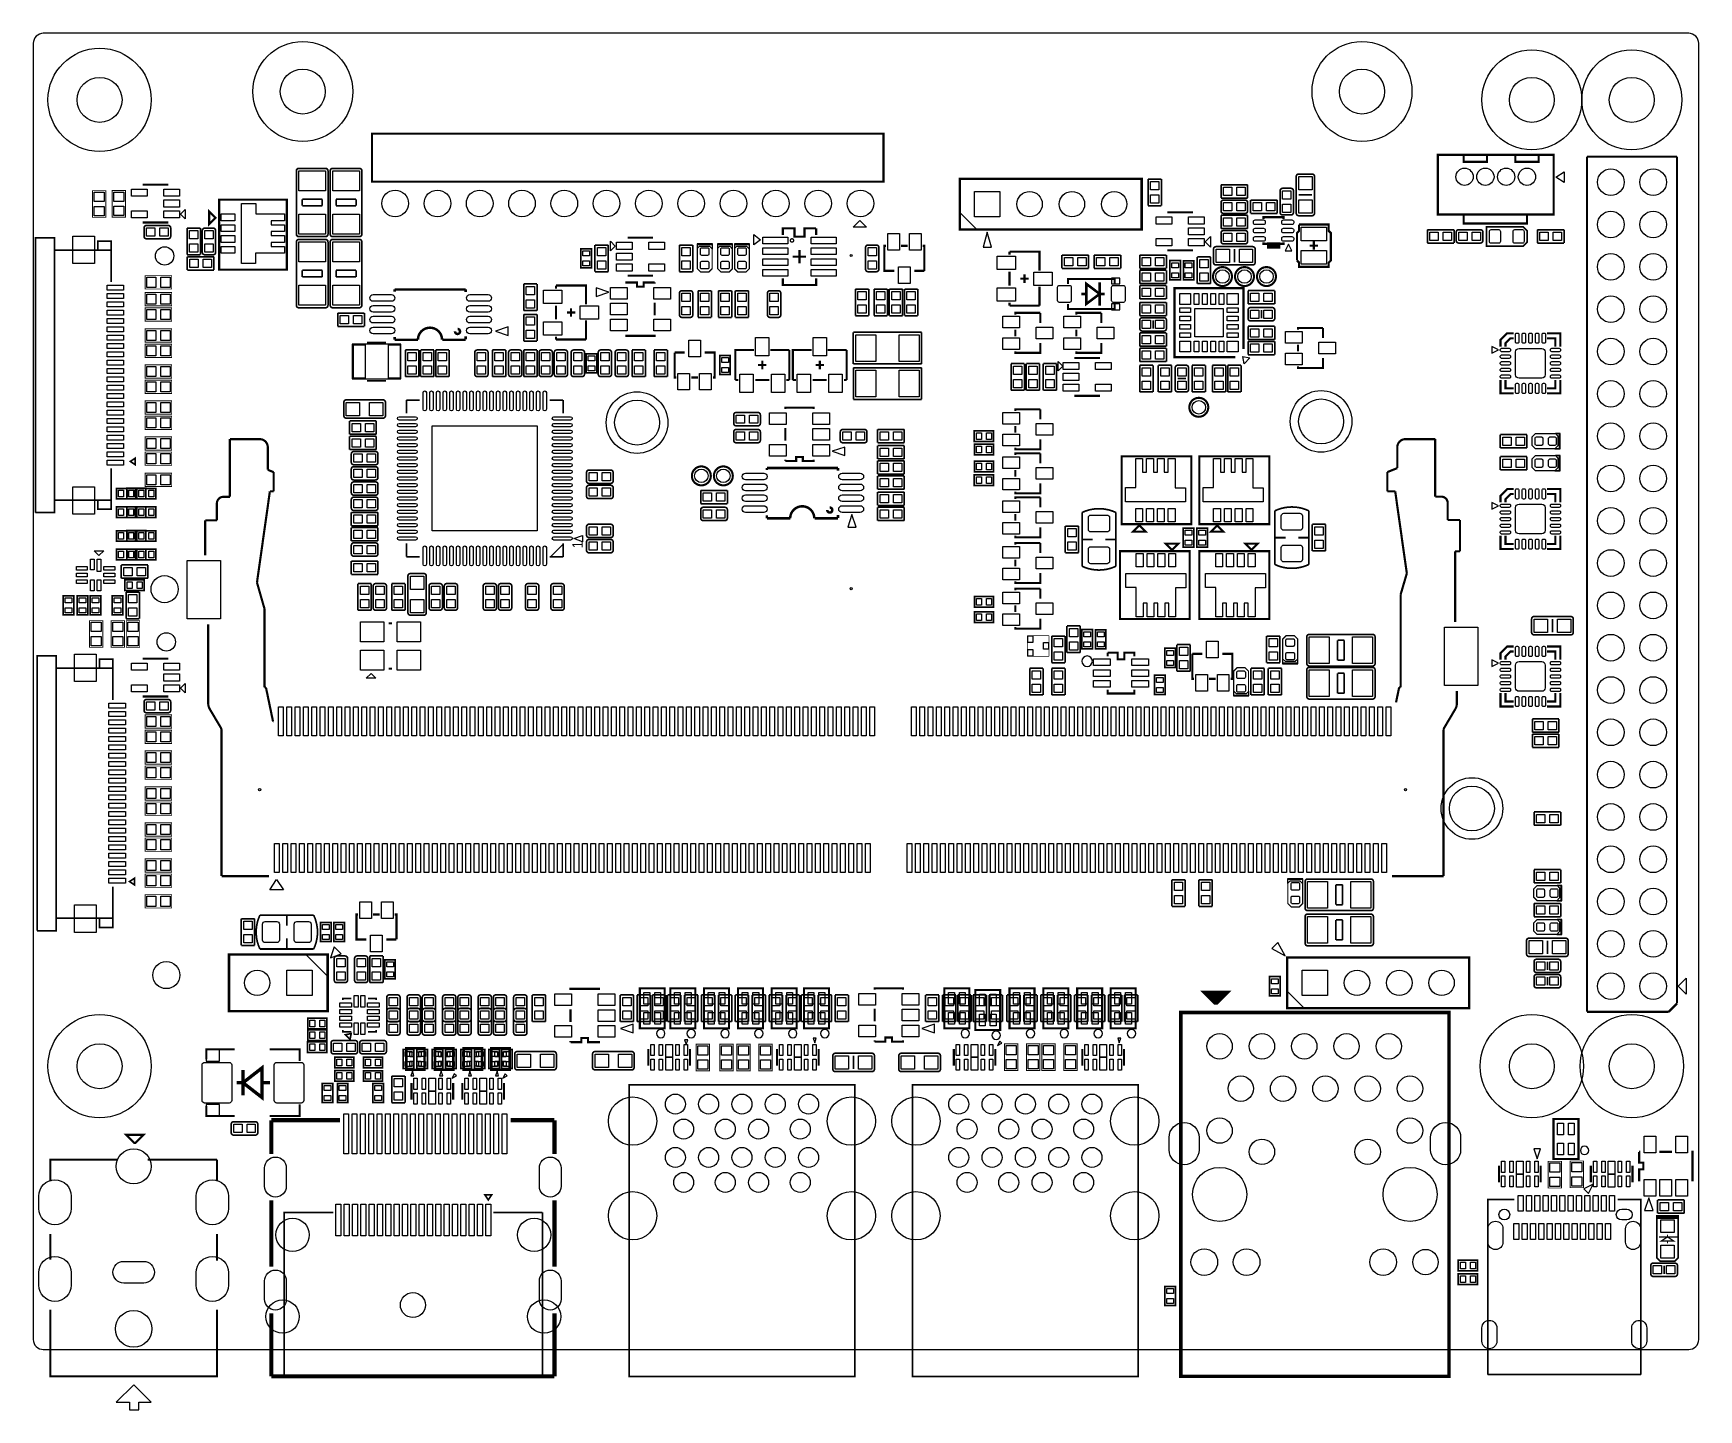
# Model space of a CAD drawing. Extents: x 0 to 100, y -83 to 0.
import ezdxf

# ---------------------------------------------------------------- set-up
doc = ezdxf.new("R2010")
doc.units = 0
doc.header["$MEASUREMENT"] = 0
doc.layers.get('0').update_dxf_attribs({"linetype": 'CONTINUOUS'})
for name, color, linetype in [('BG_OUTLINE', 5, 'CONTINUOUS'), ('BG_SILKSCREEN_TOP', 253, 'CONTINUOUS'), ('PG_SILK-TOP', 253, 'CONTINUOUS'), ('PG_SILKSCREEN_TOP', 253, 'CONTINUOUS'), ('PIN_TOP', 92, 'CONTINUOUS')]:
    doc.layers.add(name, color=color, linetype=linetype)

msp = doc.modelspace()

# ---------------------------------------------------------------- texts
at = {"layer": 'PG_SILK-TOP', "width": 0.88}
msp.add_text('1', height=0.635, rotation=90, dxfattribs=at).set_placement((33.015174, -30.9118))

# ---------------------------------------------------------------- linework, layer by layer
at = {"linetype": 'Continuous'}
for centre in [(3.999992, -3.999992), (16.20012, -3.50012), (79.799942, -3.50012), (90.000074, -3.999992), (96.000062, -3.999992), (77.346048, -23.299928), (36.2712, -23.368), (86.40318, -46.5328), (3.999992, -61.999876), (90.000074, -61.999876), (96.000062, -61.999876)]:
    msp.add_circle(centre, 1.35, dxfattribs=at)
at = {"layer": 'BG_OUTLINE'}
msp.add_lwpolyline([(99.418648, -0.005842), (0.61849, -0.005842, 0.414214), (0.018542, -0.60579), (0.018542, -78.405736, 0.414214), (0.61849, -79.005684), (99.418648, -79.005684, 0.414214), (100.018596, -78.405736), (100.018596, -0.60579, 0.414214)], format="xyb", close=True, dxfattribs=at)
at = {"layer": 'BG_SILKSCREEN_TOP', "const_width": 0.381}
for points in [[(70.987158, -58.06821), (70.568058, -57.64911)], [(70.568058, -57.64911), (71.482458, -57.64911)], [(71.063358, -58.06821), (70.987158, -58.06821)], [(71.025258, -57.78881), (71.063358, -57.82691)], [(71.482458, -57.64911), (71.063358, -58.06821)], [(71.063358, -57.82691), (71.063358, -58.06821)]]:
    msp.add_lwpolyline(points, dxfattribs=at)
at = {"layer": 'PG_SILK-TOP'}
for points, const_width in [([(51.067462, -8.90524), (20.357338, -8.90524), (20.357338, -6.025388), (51.067462, -6.025388), (51.067462, -8.90524)], 0.130048), ([(84.353146, -10.882122), (91.313254, -10.882122), (91.313254, -7.302246), (84.353146, -7.302246), (84.353146, -10.882122)], 0.130048), ([(87.308182, -7.317232), (87.308182, -7.717282), (85.908134, -7.717282), (85.908134, -7.317232)], 0.130048), ([(90.408252, -7.317232), (90.408252, -7.717282), (89.008204, -7.717282), (89.008204, -7.317232)], 0.130048), ([(93.3069, -58.735722), (93.3069, -7.405878)], 0.130048), ([(93.3069, -7.405878), (98.7171, -7.405878)], 0.130048), ([(98.7171, -7.405878), (98.7171, -58.23585)], 0.130048), ([(55.6514, -8.7376), (66.5734, -8.7376), (66.5734, -11.7856), (55.6514, -11.7856), (55.6514, -8.7376)], 0.150114), ([(66.96075, -8.7503), (67.76085, -8.7503)], 0.100076), ([(66.96075, -10.3505), (66.96075, -8.7503)], 0.100076), ([(67.76085, -8.7503), (67.76085, -10.3505)], 0.100076), ([(76.80325, -8.452866), (76.00315, -8.452866)], 0.100076), ([(4.374896, -11.049254), (3.574796, -11.049254), (3.574796, -9.449054), (4.374896, -9.449054), (4.374896, -11.049254)], 0.0508), ([(4.756658, -9.435592), (5.556758, -9.435592), (5.556758, -11.035792), (4.756658, -11.035792), (4.756658, -9.435592)], 0.0508), ([(6.589522, -9.085326), (8.117586, -9.085326)], 0.127), ([(11.176, -9.9949), (15.24, -9.9949), (15.24, -14.1859), (11.176, -14.1859), (11.176, -9.9949), (11.2014, -9.9949)], 0.127), ([(16.164052, -9.960102), (17.363948, -9.960102)], 0.100076), ([(16.164052, -10.359898), (16.164052, -9.960102)], 0.100076), ([(17.363948, -9.960102), (17.363948, -10.359898)], 0.100076), ([(18.196052, -9.960102), (19.395948, -9.960102)], 0.100076), ([(18.196052, -10.359898), (18.196052, -9.960102)], 0.100076), ([(19.395948, -9.960102), (19.395948, -10.359898)], 0.100076), ([(71.3359, -9.89965), (71.3359, -9.09955)], 0.100076), ([(71.3359, -9.09955), (72.9361, -9.09955)], 0.100076), ([(72.9361, -9.89965), (71.3359, -9.89965)], 0.100076), ([(72.9361, -9.09955), (72.9361, -9.89965)], 0.100076), ([(73.1139, -10.01395), (74.7141, -10.01395)], 0.100076), ([(73.1139, -10.81405), (73.1139, -10.01395)], 0.100076), ([(74.7141, -10.01395), (74.7141, -10.81405)], 0.100076), ([(76.00315, -9.7028), (76.80325, -9.7028)], 0.100076), ([(17.363948, -10.359898), (16.164052, -10.359898)], 0.100076), ([(19.395948, -10.359898), (18.196052, -10.359898)], 0.100076), ([(67.76085, -10.3505), (66.96075, -10.3505)], 0.100076), ([(68.120768, -10.74928), (69.648832, -10.74928)], 0.127), ([(71.3359, -10.663936), (71.3359, -10.164064)], 0.100076), ([(71.3359, -10.92835), (72.9361, -10.92835)], 0.100076), ([(71.3359, -11.72845), (71.3359, -10.92835)], 0.100076), ([(72.9361, -10.92835), (72.9361, -11.72845)], 0.100076), ([(74.7141, -10.81405), (73.1139, -10.81405)], 0.100076), ([(75.087988, -11.143488), (75.087988, -11.043412), (73.888092, -11.043412), (73.888092, -11.143488)], 0.127), ([(75.535536, -10.9093), (75.035664, -10.9093)], 0.100076), ([(89.708228, -10.917174), (89.708228, -11.4173), (85.908134, -11.4173), (85.908134, -10.917174)], 0.130048), ([(8.117586, -11.361166), (6.589522, -11.361166)], 0.127), ([(6.6675, -12.187936), (6.6675, -11.688064)], 0.100076), ([(9.25195, -11.6967), (10.05205, -11.6967)], 0.100076), ([(9.25195, -13.2969), (9.25195, -11.6967)], 0.100076), ([(10.05205, -11.6967), (10.05205, -13.2969)], 0.100076), ([(10.316464, -11.6967), (10.816336, -11.6967)], 0.100076), ([(45.024802, -12.111228), (45.024802, -11.711178), (45.724826, -11.711178), (45.724826, -12.211304), (46.324774, -12.211304), (46.324774, -11.711178), (47.024798, -11.711178)], 0.127), ([(47.024798, -11.711178), (47.024798, -12.111228)], 0.127), ([(72.9361, -11.72845), (71.3359, -11.72845)], 0.100076), ([(72.9361, -11.992864), (72.9361, -12.492736)], 0.100076), ([(75.8952, -13.6398), (75.8952, -11.9888), (76.0222, -11.8618), (76.0222, -11.4808)], 0.130048), ([(76.0222, -11.4808), (77.8002, -11.4808), (77.8002, -11.8618), (77.9272, -11.9888), (77.9272, -13.6398), (77.8002, -13.7668), (77.8002, -14.0208), (76.0222, -14.0208), (76.0222, -13.7668), (75.8952, -13.6398)], 0.130048), ([(83.7311, -12.59205), (83.7311, -11.79195)], 0.100076), ([(83.7311, -11.79195), (85.3313, -11.79195)], 0.100076), ([(85.3313, -11.79195), (85.3313, -12.59205)], 0.100076), ([(87.0585, -11.942064), (87.0585, -12.441936)], 0.100076), ([(89.471246, -12.78128), (87.2744, -12.78128), (87.2744, -11.61288), (89.471246, -11.61288), (89.7128, -11.855196), (89.7128, -12.538964), (89.471246, -12.78128)], 0.1016), ([(90.3351, -12.59205), (90.3351, -11.79195)], 0.100076), ([(90.3351, -11.79195), (91.9353, -11.79195)], 0.100076), ([(91.9353, -11.79195), (91.9353, -12.59205)], 0.100076), ([(0.143764, -28.77312), (0.143764, -12.27328), (1.291844, -12.27328), (1.293876, -13.023088), (4.69392, -13.023088), (4.69392, -14.923262)], 0.100076), ([(1.293876, -28.023312), (1.293876, -13.023088)], 0.100076), ([(4.69392, -13.023088), (4.69392, -12.473178), (3.89382, -12.473178), (3.89382, -13.023088)], 0.100076), ([(17.5641, -12.210034), (15.9639, -12.210034)], 0.100076), ([(15.9639, -12.377166), (17.5641, -12.377166)], 0.100076), ([(19.5961, -12.210034), (17.9959, -12.210034)], 0.100076), ([(17.9959, -12.377166), (19.5961, -12.377166)], 0.100076), ([(32.90316, -12.936728), (32.90316, -14.083792), (33.540192, -14.083792), (33.540192, -12.936728), (32.90316, -12.936728)], 0.100076), ([(33.73755, -12.7127), (34.53765, -12.7127)], 0.100076), ([(33.73755, -14.3129), (33.73755, -12.7127)], 0.100076), ([(34.53765, -12.7127), (34.53765, -14.3129)], 0.100076), ([(35.710368, -12.27328), (37.238432, -12.27328)], 0.127), ([(38.81755, -12.7127), (39.61765, -12.7127)], 0.100076), ([(38.81755, -14.3129), (38.81755, -12.7127)], 0.100076), ([(39.61765, -12.7127), (39.61765, -14.3129)], 0.100076), ([(40.7797, -12.6873), (40.7797, -14.1351), (40.5765, -14.3383), (40.0939, -14.3383), (39.8907, -14.1351), (39.8907, -12.6873), (40.7797, -12.6873)], 0.0762), ([(41.9989, -12.6873), (41.9989, -14.1351), (41.7957, -14.3383), (41.3131, -14.3383), (41.1099, -14.1351), (41.1099, -12.6873), (41.9989, -12.6873)], 0.0762), ([(43.0149, -12.6873), (43.0149, -14.1351), (42.8117, -14.3383), (42.3291, -14.3383), (42.1259, -14.1351), (42.1259, -12.6873), (43.0149, -12.6873)], 0.0762), ([(46.0248, -13.01115), (46.0248, -13.81125)], 0.127), ([(51.223926, -12.762738), (51.124104, -12.762738), (51.124104, -14.262862), (51.724052, -14.262862)], 0.127), ([(52.523898, -12.762738), (52.124102, -12.762738)], 0.127), ([(53.523896, -14.262862), (53.523896, -12.762738), (53.424074, -12.762738)], 0.127), ([(69.648832, -13.02512), (68.120768, -13.02512)], 0.127), ([(70.886066, -12.96035), (70.886066, -13.76045)], 0.100076), ([(72.136, -13.76045), (72.136, -12.96035)], 0.100076), ([(73.888092, -12.543536), (73.888092, -12.643612), (75.087988, -12.643612), (75.087988, -12.543536)], 0.127), ([(74.08799, -12.743434), (74.88809, -12.743434)], 0.381), ([(76.661264, -12.7508), (77.161136, -12.7508)], 0.127), ([(76.9112, -13.000736), (76.9112, -12.500864)], 0.127), ([(85.3313, -12.59205), (83.7311, -12.59205)], 0.100076), ([(91.9353, -12.59205), (90.3351, -12.59205)], 0.100076), ([(10.05205, -13.2969), (9.25195, -13.2969)], 0.100076), ([(9.2583, -13.41755), (10.8585, -13.41755)], 0.100076), ([(9.2583, -14.21765), (9.2583, -13.41755)], 0.100076), ([(10.8585, -13.41755), (10.8585, -14.21765)], 0.100076), ([(46.42485, -13.4112), (45.62475, -13.4112)], 0.127), ([(58.637678, -13.298932), (58.637678, -13.111988)], 0.127), ([(60.437522, -14.24305), (60.437522, -13.111988), (58.637678, -13.111988)], 0.127), ([(61.7855, -13.31595), (63.3857, -13.31595)], 0.100076), ([(61.7855, -14.11605), (61.7855, -13.31595)], 0.100076), ([(63.3857, -13.31595), (63.3857, -14.11605)], 0.100076), ([(63.7159, -14.11605), (63.7159, -13.31595)], 0.100076), ([(63.7159, -13.31595), (65.3161, -13.31595)], 0.100076), ([(65.3161, -13.31595), (65.3161, -14.11605)], 0.100076), ([(66.4591, -14.11605), (66.4591, -13.31595)], 0.100076), ([(66.4591, -13.31595), (68.0593, -13.31595)], 0.100076), ([(68.0593, -13.31595), (68.0593, -14.11605)], 0.100076), ([(68.25996, -13.647928), (68.25996, -14.794992), (68.896992, -14.794992), (68.896992, -13.647928), (68.25996, -13.647928)], 0.100076), ([(69.71284, -14.800072), (69.71284, -13.653008), (69.075808, -13.653008), (69.075808, -14.800072), (69.71284, -14.800072)], 0.100076), ([(69.90715, -13.4239), (70.70725, -13.4239)], 0.100076), ([(69.90715, -15.0241), (69.90715, -13.4239)], 0.100076), ([(70.70725, -13.4239), (70.70725, -15.0241)], 0.100076), ([(6.730746, -15.347696), (6.730746, -14.547596), (8.330946, -14.547596), (8.330946, -15.347696), (6.730746, -15.347696)], 0.0508), ([(10.8585, -14.21765), (9.2583, -14.21765)], 0.100076), ([(16.164052, -14.227302), (17.363948, -14.227302)], 0.100076), ([(16.164052, -14.627098), (16.164052, -14.227302)], 0.100076), ([(17.363948, -14.627098), (16.164052, -14.627098)], 0.100076), ([(17.363948, -14.227302), (17.363948, -14.627098)], 0.100076), ([(18.196052, -14.227302), (19.395948, -14.227302)], 0.100076), ([(18.196052, -14.627098), (18.196052, -14.227302)], 0.100076), ([(19.395948, -14.627098), (18.196052, -14.627098)], 0.100076), ([(19.395948, -14.227302), (19.395948, -14.627098)], 0.100076), ([(29.47035, -15.0495), (30.27045, -15.0495)], 0.100076), ([(29.47035, -16.6497), (29.47035, -15.0495)], 0.100076), ([(30.27045, -15.0495), (30.27045, -16.6497)], 0.100076), ([(34.53765, -14.3129), (33.73755, -14.3129)], 0.100076), ([(35.624516, -15.0368), (35.624516, -14.960854), (36.274502, -14.960854), (36.274502, -15.209774), (36.674298, -15.209774), (36.674298, -14.960854), (37.324284, -14.960854)], 0.127), ([(37.238432, -14.54912), (35.710368, -14.54912)], 0.127), ([(37.324284, -14.960854), (37.324284, -15.0368)], 0.127), ([(39.61765, -14.3129), (38.81755, -14.3129)], 0.100076), ([(47.024798, -14.711172), (47.024798, -15.111222), (45.024802, -15.111222), (45.024802, -14.711172)], 0.127), ([(50.643536, -14.3129), (50.143664, -14.3129)], 0.100076), ([(52.923948, -14.262862), (53.523896, -14.262862)], 0.127), ([(58.637678, -15.149068), (58.637678, -14.311884)], 0.127), ([(59.2836, -14.732), (59.7916, -14.732)], 0.127), ([(59.5376, -14.478), (59.5376, -14.986)], 0.127), ([(63.3857, -14.11605), (61.7855, -14.11605)], 0.100076), ([(62.151514, -15.046452), (62.151514, -14.746478), (64.95161, -14.746478), (64.95161, -15.046452)], 0.127), ([(65.3161, -14.11605), (63.7159, -14.11605)], 0.100076), ([(68.0593, -14.11605), (66.4591, -14.11605)], 0.100076), ([(66.4591, -15.03045), (66.4591, -14.23035)], 0.100076), ([(66.4591, -14.23035), (68.0593, -14.23035)], 0.100076), ([(68.0593, -15.03045), (66.4591, -15.03045)], 0.100076), ([(68.0593, -14.23035), (68.0593, -15.03045)], 0.100076), ([(70.70725, -15.0241), (69.90715, -15.0241)], 0.100076), ([(6.730746, -16.363696), (6.730746, -15.563596), (8.330946, -15.563596), (8.330946, -16.363696), (6.730746, -16.363696)], 0.0508), ([(21.717, -15.50416), (21.717, -15.37716)], 0.14986), ([(25.9842, -15.37716), (21.717, -15.37716)], 0.14986), ([(25.9842, -15.53464), (25.9842, -15.37716)], 0.14986), ([(31.408878, -15.330932), (31.408878, -15.143988)], 0.127), ([(33.208722, -16.27505), (33.208722, -15.143988), (31.408878, -15.143988)], 0.127), ([(39.93515, -15.4559), (40.73525, -15.4559)], 0.100076), ([(39.93515, -17.0561), (39.93515, -15.4559)], 0.100076), ([(40.73525, -15.4559), (40.73525, -17.0561)], 0.100076), ([(41.15435, -15.4559), (41.95445, -15.4559)], 0.100076), ([(41.15435, -17.0561), (41.15435, -15.4559)], 0.100076), ([(41.95445, -15.4559), (41.95445, -17.0561)], 0.100076), ([(42.17035, -15.4559), (42.97045, -15.4559)], 0.100076), ([(42.17035, -17.0561), (42.17035, -15.4559)], 0.100076), ([(42.97045, -15.4559), (42.97045, -17.0561)], 0.100076), ([(44.250864, -15.4559), (44.750736, -15.4559)], 0.100076), ([(49.38395, -15.3543), (50.18405, -15.3543)], 0.100076), ([(49.38395, -16.9545), (49.38395, -15.3543)], 0.100076), ([(50.18405, -15.3543), (50.18405, -16.9545)], 0.100076), ([(50.50155, -15.3543), (51.30165, -15.3543)], 0.100076), ([(50.50155, -16.9545), (50.50155, -15.3543)], 0.100076), ([(51.30165, -15.3543), (51.30165, -16.9545)], 0.100076), ([(51.41595, -15.3543), (52.21605, -15.3543)], 0.100076), ([(51.41595, -16.9545), (51.41595, -15.3543)], 0.100076), ([(52.21605, -15.3543), (52.21605, -16.9545)], 0.100076), ([(52.33035, -15.3543), (53.13045, -15.3543)], 0.100076), ([(52.33035, -16.9545), (52.33035, -15.3543)], 0.100076), ([(53.13045, -15.3543), (53.13045, -16.9545)], 0.100076), ([(60.437522, -16.352012), (60.437522, -15.209012)], 0.127), ([(66.4591, -15.94485), (66.4591, -15.14475)], 0.100076), ([(66.4591, -15.14475), (68.0593, -15.14475)], 0.100076), ([(68.0593, -15.94485), (66.4591, -15.94485)], 0.100076), ([(68.0593, -15.14475), (68.0593, -15.94485)], 0.100076), ([(72.187054, -19.4437), (68.5419, -19.4437), (68.5419, -15.3035), (72.6821, -15.3035), (72.6821, -18.948654)], 0.130048), ([(72.9615, -15.44955), (74.5617, -15.44955)], 0.100076), ([(72.9615, -16.24965), (72.9615, -15.44955)], 0.100076), ([(74.5617, -15.44955), (74.5617, -16.24965)], 0.100076), ([(6.730746, -17.278096), (6.730746, -16.477996), (8.330946, -16.477996), (8.330946, -17.278096), (6.730746, -17.278096)], 0.0508), ([(18.3007, -17.59585), (18.3007, -16.79575)], 0.100076), ([(18.3007, -16.79575), (19.9009, -16.79575)], 0.100076), ([(19.9009, -16.79575), (19.9009, -17.59585)], 0.100076), ([(30.27045, -16.6497), (29.47035, -16.6497)], 0.100076), ([(29.47035, -16.8783), (30.27045, -16.8783)], 0.100076), ([(29.47035, -18.4785), (29.47035, -16.8783)], 0.100076), ([(30.27045, -16.8783), (30.27045, -18.4785)], 0.100076), ([(31.408878, -17.181068), (31.408878, -16.343884)], 0.127), ([(32.0548, -16.764), (32.5628, -16.764)], 0.127), ([(32.3088, -16.51), (32.3088, -17.018)], 0.127), ([(37.324284, -16.1798), (37.324284, -16.9418)], 0.127), ([(50.18405, -16.9545), (49.38395, -16.9545)], 0.100076), ([(51.30165, -16.9545), (50.50155, -16.9545)], 0.100076), ([(52.21605, -16.9545), (51.41595, -16.9545)], 0.100076), ([(53.13045, -16.9545), (52.33035, -16.9545)], 0.100076), ([(58.637678, -16.352012), (58.637678, -16.182086)], 0.127), ([(58.637678, -16.352012), (60.437522, -16.352012)], 0.127), ([(60.490862, -16.783304), (58.990738, -16.783304), (58.990738, -16.883126)], 0.127), ([(60.490862, -17.383252), (60.490862, -16.783304)], 0.127), ([(64.95161, -16.246348), (64.95161, -16.546322), (62.151514, -16.546322), (62.151514, -16.246348)], 0.127), ([(64.148462, -16.783304), (62.648338, -16.783304), (62.648338, -16.883126)], 0.127), ([(64.148462, -17.383252), (64.148462, -16.783304)], 0.127), ([(66.4591, -16.96085), (66.4591, -16.16075)], 0.100076), ([(66.4591, -16.16075), (68.0593, -16.16075)], 0.100076), ([(68.0593, -16.96085), (66.4591, -16.96085)], 0.100076), ([(68.0593, -16.16075), (68.0593, -16.96085)], 0.100076), ([(74.5617, -16.24965), (72.9615, -16.24965)], 0.100076), ([(72.9615, -17.115536), (72.9615, -16.615664)], 0.100076), ([(73.7616, -16.615664), (73.7616, -17.115536)], 0.100076), ([(6.730746, -18.548096), (6.730746, -17.747996), (8.330946, -17.747996), (8.330946, -18.548096), (6.730746, -18.548096)], 0.0508), ([(19.9009, -17.59585), (18.3007, -17.59585)], 0.100076), ([(33.208722, -18.384012), (33.208722, -17.241012)], 0.127), ([(39.467536, -17.0561), (38.967664, -17.0561)], 0.100076), ([(40.73525, -17.0561), (39.93515, -17.0561)], 0.100076), ([(41.95445, -17.0561), (41.15435, -17.0561)], 0.100076), ([(42.97045, -17.0561), (42.17035, -17.0561)], 0.100076), ([(49.257966, -19.84756), (49.257966, -17.94764)], 0.100076), ([(49.257966, -17.94764), (53.358034, -17.94764)], 0.100076), ([(53.358034, -17.94764), (53.358034, -19.84756)], 0.100076), ([(58.990738, -17.783302), (58.990738, -18.183098)], 0.127), ([(62.648338, -17.783302), (62.648338, -18.183098)], 0.127), ([(66.4591, -17.98955), (68.0593, -17.98955)], 0.100076), ([(66.4591, -18.78965), (66.4591, -17.98955)], 0.100076), ([(67.2592, -17.725136), (67.2592, -17.225264)], 0.100076), ([(68.0593, -17.225264), (68.0593, -17.725136)], 0.100076), ([(68.0593, -17.98955), (68.0593, -18.78965)], 0.100076), ([(72.9615, -17.58315), (74.5617, -17.58315)], 0.100076), ([(72.9615, -18.38325), (72.9615, -17.58315)], 0.100076), ([(74.5617, -17.58315), (74.5617, -18.38325)], 0.100076), ([(77.458062, -17.697704), (75.957938, -17.697704), (75.957938, -17.797526)], 0.127), ([(77.458062, -18.297652), (77.458062, -17.697704)], 0.127), ([(88.115902, -18.812002), (88.115902, -18.411952), (88.515952, -18.011902), (88.916002, -18.011902)], 0.127), ([(90.915998, -18.011902), (91.716098, -18.011902), (91.716098, -18.812002)], 0.127), ([(6.730746, -19.462496), (6.730746, -18.662396), (8.330946, -18.662396), (8.330946, -19.462496), (6.730746, -19.462496)], 0.0508), ([(20.053046, -18.560288), (21.19376, -18.560288)], 0.100076), ([(21.717, -18.39976), (21.717, -18.22704)], 0.14986), ([(23.114, -18.39976), (21.717, -18.39976)], 0.14986), ([(22.35835, -19.0119), (23.15845, -19.0119)], 0.100076), ([(22.35835, -20.6121), (22.35835, -19.0119)], 0.100076), ([(23.15845, -19.0119), (23.15845, -20.6121)], 0.100076), ([(23.27275, -19.0119), (24.07285, -19.0119)], 0.100076), ([(23.27275, -20.6121), (23.27275, -19.0119)], 0.100076), ([(24.07285, -19.0119), (24.07285, -20.6121)], 0.100076), ([(24.18715, -19.0119), (24.98725, -19.0119)], 0.100076), ([(24.18715, -20.6121), (24.18715, -19.0119)], 0.100076), ([(25.9842, -18.39976), (24.5872, -18.39976)], 0.14986), ([(24.98725, -19.0119), (24.98725, -20.6121)], 0.100076), ([(25.9842, -18.37436), (25.9842, -18.19656)], 0.14986), ([(27.59075, -19.0119), (28.39085, -19.0119)], 0.100076), ([(27.59075, -20.6121), (27.59075, -19.0119)], 0.100076), ([(28.39085, -19.0119), (28.39085, -20.6121)], 0.100076), ([(28.706064, -19.0119), (29.205936, -19.0119)], 0.100076), ([(30.27045, -18.4785), (29.47035, -18.4785)], 0.100076), ([(29.47035, -19.0119), (30.27045, -19.0119)], 0.100076), ([(29.47035, -20.6121), (29.47035, -19.0119)], 0.100076), ([(30.27045, -19.0119), (30.27045, -20.6121)], 0.100076), ([(31.408878, -18.384012), (31.408878, -18.214086)], 0.127), ([(31.408878, -18.384012), (33.208722, -18.384012)], 0.127), ([(32.465264, -19.0119), (32.965136, -19.0119)], 0.100076), ([(34.090864, -19.0119), (34.590736, -19.0119)], 0.100076), ([(35.106864, -19.0119), (35.606736, -19.0119)], 0.100076), ([(37.324284, -18.0848), (37.324284, -18.160746), (35.624516, -18.160746), (35.624516, -18.0848)], 0.127), ([(35.97275, -19.0119), (36.77285, -19.0119)], 0.100076), ([(35.97275, -20.6121), (35.97275, -19.0119)], 0.100076), ([(36.77285, -19.0119), (36.77285, -20.6121)], 0.100076), ([(37.29355, -19.0119), (38.09365, -19.0119)], 0.100076), ([(37.29355, -20.6121), (37.29355, -19.0119)], 0.100076), ([(38.09365, -19.0119), (38.09365, -20.6121)], 0.100076), ([(43.30065, -19.013678), (42.169588, -19.013678), (42.169588, -20.813522)], 0.127), ([(45.409612, -19.013678), (44.266612, -19.013678)], 0.127), ([(45.409612, -20.813522), (45.409612, -19.013678)], 0.127), ([(46.75505, -19.013678), (45.623988, -19.013678), (45.623988, -20.813522)], 0.127), ([(48.864012, -19.013678), (47.721012, -19.013678)], 0.127), ([(48.864012, -20.813522), (48.864012, -19.013678)], 0.127), ([(58.990738, -19.083274), (58.990738, -19.183096), (60.490862, -19.183096), (60.490862, -18.583148)], 0.127), ([(62.648338, -19.083274), (62.648338, -19.183096), (64.148462, -19.183096), (64.148462, -18.583148)], 0.127), ([(68.0593, -18.78965), (66.4591, -18.78965)], 0.100076), ([(66.4591, -19.70405), (66.4591, -18.90395)], 0.100076), ([(66.4591, -18.90395), (68.0593, -18.90395)], 0.100076), ([(68.0593, -18.90395), (68.0593, -19.70405)], 0.100076), ([(74.5617, -18.38325), (72.9615, -18.38325)], 0.100076), ([(72.9615, -18.49755), (74.5617, -18.49755)], 0.100076), ([(72.9615, -19.29765), (72.9615, -18.49755)], 0.100076), ([(74.5617, -18.49755), (74.5617, -19.29765)], 0.100076), ([(75.957938, -18.697702), (75.957938, -19.097498)], 0.127), ([(88.415876, -18.812002), (88.415876, -18.612104), (88.716104, -18.311876), (88.916002, -18.311876)], 0.127), ([(90.915998, -18.311876), (91.416124, -18.311876), (91.416124, -18.812002)], 0.127), ([(6.730746, -20.707096), (6.730746, -19.906996), (8.330946, -19.906996), (8.330946, -20.707096), (6.730746, -20.707096)], 0.0508), ([(33.84804, -20.388072), (33.84804, -19.241008), (33.211008, -19.241008), (33.211008, -20.388072), (33.84804, -20.388072)], 0.100076), ([(39.125652, -19.163538), (38.525704, -19.163538)], 0.127), ([(38.525704, -19.163538), (38.525704, -20.663662), (38.625526, -20.663662)], 0.127), ([(40.825674, -20.663662), (40.925496, -20.663662), (40.925496, -19.163538), (40.325548, -19.163538)], 0.127), ([(41.23436, -19.337528), (41.23436, -20.484592), (41.871392, -20.484592), (41.871392, -19.337528), (41.23436, -19.337528)], 0.100076), ([(43.5356, -19.9136), (44.0436, -19.9136)], 0.127), ([(43.7896, -20.1676), (43.7896, -19.6596)], 0.127), ([(46.99, -19.9136), (47.498, -19.9136)], 0.127), ([(47.244, -20.1676), (47.244, -19.6596)], 0.127), ([(53.358034, -19.84756), (49.257966, -19.84756)], 0.100076), ([(58.73115, -19.8247), (59.53125, -19.8247)], 0.100076), ([(58.73115, -21.4249), (58.73115, -19.8247)], 0.100076), ([(59.53125, -19.8247), (59.53125, -21.4249)], 0.100076), ([(59.64555, -19.8247), (60.44565, -19.8247)], 0.100076), ([(59.64555, -21.4249), (59.64555, -19.8247)], 0.100076), ([(60.44565, -19.8247), (60.44565, -21.4249)], 0.100076), ([(60.66155, -19.8247), (61.46165, -19.8247)], 0.100076), ([(60.66155, -21.4249), (60.66155, -19.8247)], 0.100076), ([(61.46165, -19.8247), (61.46165, -21.4249)], 0.100076), ([(62.532768, -19.48688), (64.060832, -19.48688)], 0.127), ([(66.45275, -19.9263), (67.25285, -19.9263)], 0.100076), ([(66.45275, -21.5265), (66.45275, -19.9263)], 0.100076), ([(68.0593, -19.70405), (66.4591, -19.70405)], 0.100076), ([(67.25285, -19.9263), (67.25285, -21.5265)], 0.100076), ([(67.57035, -19.9263), (68.37045, -19.9263)], 0.100076), ([(67.57035, -21.5265), (67.57035, -19.9263)], 0.100076), ([(68.37045, -19.9263), (68.37045, -21.5265)], 0.100076), ([(68.736464, -19.9263), (69.236336, -19.9263)], 0.100076), ([(69.60235, -19.9263), (70.40245, -19.9263)], 0.100076), ([(69.60235, -21.5265), (69.60235, -19.9263)], 0.100076), ([(70.40245, -19.9263), (70.40245, -21.5265)], 0.100076), ([(70.82155, -19.9263), (71.62165, -19.9263)], 0.100076), ([(70.82155, -21.5265), (70.82155, -19.9263)], 0.100076), ([(71.62165, -19.9263), (71.62165, -21.5265)], 0.100076), ([(71.73595, -19.9263), (72.53605, -19.9263)], 0.100076), ([(71.73595, -21.5265), (71.73595, -19.9263)], 0.100076), ([(72.53605, -19.9263), (72.53605, -21.5265)], 0.100076), ([(74.5617, -19.29765), (72.9615, -19.29765)], 0.100076), ([(75.957938, -19.997674), (75.957938, -20.097496), (77.458062, -20.097496), (77.458062, -19.497548)], 0.127), ([(6.730746, -21.621496), (6.730746, -20.821396), (8.330946, -20.821396), (8.330946, -21.621496), (6.730746, -21.621496)], 0.0508), ([(20.053046, -20.860512), (21.19376, -20.860512)], 0.100076), ([(23.15845, -20.6121), (22.35835, -20.6121)], 0.100076), ([(24.07285, -20.6121), (23.27275, -20.6121)], 0.100076), ([(24.98725, -20.6121), (24.18715, -20.6121)], 0.100076), ([(27.173936, -20.6121), (26.674064, -20.6121)], 0.100076), ([(28.39085, -20.6121), (27.59075, -20.6121)], 0.100076), ([(30.27045, -20.6121), (29.47035, -20.6121)], 0.100076), ([(31.034736, -20.6121), (30.534864, -20.6121)], 0.100076), ([(31.949136, -20.6121), (31.449264, -20.6121)], 0.100076), ([(36.77285, -20.6121), (35.97275, -20.6121)], 0.100076), ([(38.09365, -20.6121), (37.29355, -20.6121)], 0.100076), ([(39.525702, -20.663662), (39.925498, -20.663662)], 0.127), ([(42.356532, -20.813522), (42.169588, -20.813522)], 0.127), ([(44.206668, -20.813522), (43.369484, -20.813522)], 0.127), ([(45.409612, -20.813522), (45.239686, -20.813522)], 0.127), ([(45.810932, -20.813522), (45.623988, -20.813522)], 0.127), ([(47.661068, -20.813522), (46.823884, -20.813522)], 0.127), ([(48.864012, -20.813522), (48.694086, -20.813522)], 0.127), ([(49.25822, -21.98116), (49.25822, -20.08124)], 0.100076), ([(49.25822, -20.08124), (53.358034, -20.08124)], 0.100076), ([(53.358034, -20.08124), (53.358034, -21.98116)], 0.100076), ([(69.236336, -20.7264), (68.736464, -20.7264)], 0.100076), ([(88.916002, -21.612098), (88.115902, -21.612098), (88.115902, -20.811998)], 0.127), ([(88.916002, -21.312124), (88.415876, -21.312124), (88.415876, -20.811998)], 0.127), ([(91.416124, -20.811998), (91.416124, -21.312124), (90.915998, -21.312124)], 0.127), ([(91.716098, -20.811998), (91.716098, -21.612098), (90.915998, -21.612098)], 0.127), ([(53.358034, -21.98116), (49.25822, -21.98116)], 0.100076), ([(59.53125, -21.4249), (58.73115, -21.4249)], 0.100076), ([(60.44565, -21.4249), (59.64555, -21.4249)], 0.100076), ([(61.46165, -21.4249), (60.66155, -21.4249)], 0.100076), ([(64.060832, -21.76272), (62.532768, -21.76272)], 0.127), ([(67.25285, -21.5265), (66.45275, -21.5265)], 0.100076), ([(68.37045, -21.5265), (67.57035, -21.5265)], 0.100076), ([(70.40245, -21.5265), (69.60235, -21.5265)], 0.100076), ([(71.62165, -21.5265), (70.82155, -21.5265)], 0.100076), ([(72.53605, -21.5265), (71.73595, -21.5265)], 0.100076), ([(6.730746, -22.866096), (6.730746, -22.065996), (8.330946, -22.065996), (8.330946, -22.866096), (6.730746, -22.866096)], 0.0508), ([(6.730746, -23.780496), (6.730746, -22.980396), (8.330946, -22.980396), (8.330946, -23.780496), (6.730746, -23.780496)], 0.0508), ([(18.663666, -22.15515), (18.663666, -22.95525)], 0.100076), ([(43.6753, -22.914864), (43.6753, -23.414736)], 0.100076), ([(45.174916, -22.5552), (45.174916, -22.479254), (46.874684, -22.479254), (46.874684, -22.5552)], 0.127), ([(60.490862, -22.574504), (58.990738, -22.574504), (58.990738, -22.674326)], 0.127), ([(60.490862, -23.174452), (60.490862, -22.574504)], 0.127), ([(19.0119, -23.27275), (20.6121, -23.27275)], 0.100076), ([(19.0119, -24.07285), (19.0119, -23.27275)], 0.100076), ([(20.6121, -23.27275), (20.6121, -24.07285)], 0.100076), ([(43.6753, -23.930864), (43.6753, -24.430736)], 0.100076), ([(45.174916, -24.4602), (45.174916, -23.6982)], 0.127), ([(48.4759, -24.430736), (48.4759, -23.930864)], 0.100076), ([(50.7111, -23.78075), (52.3113, -23.78075)], 0.100076), ([(50.7111, -24.58085), (50.7111, -23.78075)], 0.100076), ([(52.3113, -23.78075), (52.3113, -24.58085)], 0.100076), ([(56.523128, -24.50084), (57.670192, -24.50084), (57.670192, -23.863808), (56.523128, -23.863808), (56.523128, -24.50084)], 0.100076), ([(58.990738, -23.574502), (58.990738, -23.974298)], 0.127), ([(6.730746, -25.025096), (6.730746, -24.224996), (8.330946, -24.224996), (8.330946, -25.025096), (6.730746, -25.025096)], 0.0508), ([(11.81989, -24.362664), (11.81989, -27.8257)], 0.130048), ([(13.609828, -24.362664), (11.81989, -24.362664)], 0.130048), ([(14.099794, -26.203656), (14.099794, -24.85263)], 0.130048), ([(20.6121, -24.07285), (19.0119, -24.07285)], 0.100076), ([(19.0119, -24.18715), (20.6121, -24.18715)], 0.100076), ([(19.0119, -24.98725), (19.0119, -24.18715)], 0.100076), ([(20.6121, -24.98725), (19.0119, -24.98725)], 0.100076), ([(20.6121, -24.18715), (20.6121, -24.98725)], 0.100076), ([(52.3113, -24.58085), (50.7111, -24.58085)], 0.100076), ([(50.7111, -25.54605), (50.7111, -24.74595)], 0.100076), ([(50.7111, -24.74595), (52.3113, -24.74595)], 0.100076), ([(52.3113, -24.74595), (52.3113, -25.54605)], 0.100076), ([(57.675272, -24.67356), (56.528208, -24.67356), (56.528208, -25.310592), (57.675272, -25.310592), (57.675272, -24.67356)], 0.100076), ([(58.990738, -24.874474), (58.990738, -24.974296), (60.490862, -24.974296), (60.490862, -24.374348)], 0.127), ([(81.919826, -24.85263), (81.919826, -26.10358)], 0.130048), ([(84.19973, -24.362664), (82.409792, -24.362664)], 0.130048), ([(84.19973, -27.812746), (84.19973, -24.362664)], 0.130048), ([(88.0999, -24.88565), (88.0999, -24.08555)], 0.100076), ([(88.0999, -24.08555), (89.7001, -24.08555)], 0.100076), ([(89.7001, -24.88565), (88.0999, -24.88565)], 0.100076), ([(89.7001, -24.08555), (89.7001, -24.88565)], 0.100076), ([(91.6559, -24.9301), (90.2081, -24.9301), (90.0049, -24.7269), (90.0049, -24.2443), (90.2081, -24.0411), (91.6559, -24.0411), (91.6559, -24.9301)], 0.0762), ([(6.730746, -25.939496), (6.730746, -25.139396), (8.330946, -25.139396), (8.330946, -25.939496), (6.730746, -25.939496)], 0.0508), ([(20.7137, -25.251664), (20.7137, -25.751536)], 0.100076), ([(46.874684, -25.6032), (46.874684, -25.679146), (46.224698, -25.679146), (46.224698, -25.430226), (45.824902, -25.430226), (45.824902, -25.679146), (45.174916, -25.679146)], 0.127), ([(45.174916, -25.679146), (45.174916, -25.6032)], 0.127), ([(52.3113, -25.54605), (50.7111, -25.54605)], 0.100076), ([(50.7111, -26.46045), (50.7111, -25.66035)], 0.100076), ([(50.7111, -25.66035), (52.3113, -25.66035)], 0.100076), ([(52.3113, -25.66035), (52.3113, -26.46045)], 0.100076), ([(57.675272, -25.68956), (56.528208, -25.68956), (56.528208, -26.326592), (57.675272, -26.326592), (57.675272, -25.68956)], 0.100076), ([(60.490862, -25.216104), (58.990738, -25.216104), (58.990738, -25.315926)], 0.127), ([(60.490862, -25.816052), (60.490862, -25.216104)], 0.127), ([(65.3669, -29.464), (65.3669, -25.4), (69.5579, -25.4), (69.5579, -29.464), (65.3669, -29.464), (65.3669, -29.4386)], 0.127), ([(70.0405, -29.464), (70.0405, -25.4), (74.2315, -25.4), (74.2315, -29.464), (70.0405, -29.464), (70.0405, -29.4386)], 0.127), ([(88.0999, -26.20645), (88.0999, -25.40635)], 0.100076), ([(88.0999, -25.40635), (89.7001, -25.40635)], 0.100076), ([(89.7001, -25.40635), (89.7001, -26.20645)], 0.100076), ([(91.6559, -26.2509), (90.2081, -26.2509), (90.0049, -26.0477), (90.0049, -25.5651), (90.2081, -25.3619), (91.6559, -25.3619), (91.6559, -26.2509)], 0.0762), ([(4.69392, -26.123138), (4.69392, -28.023312), (1.293876, -28.023312), (1.296924, -28.77312), (0.143764, -28.77312)], 0.100076), ([(6.730746, -27.209496), (6.730746, -26.409396), (8.330946, -26.409396), (8.330946, -27.209496), (6.730746, -27.209496)], 0.0508), ([(14.449806, -26.34361), (14.099794, -26.203656)], 0.130048), ([(14.449806, -27.493722), (14.449806, -26.34361)], 0.130048), ([(20.7137, -26.166064), (20.7137, -26.665936)], 0.100076), ([(33.2359, -26.869136), (33.2359, -26.369264)], 0.100076), ([(48.3362, -26.09596), (44.069, -26.09596)], 0.14986), ([(44.069, -26.22296), (44.069, -26.09596)], 0.14986), ([(48.3362, -26.25344), (48.3362, -26.09596)], 0.14986), ([(52.3113, -26.46045), (50.7111, -26.46045)], 0.100076), ([(50.7111, -26.57475), (52.3113, -26.57475)], 0.100076), ([(50.7111, -27.37485), (50.7111, -26.57475)], 0.100076), ([(52.3113, -26.57475), (52.3113, -27.37485)], 0.100076), ([(56.523128, -27.14244), (57.670192, -27.14244), (57.670192, -26.505408), (56.523128, -26.505408), (56.523128, -27.14244)], 0.100076), ([(58.990738, -26.216102), (58.990738, -26.615898)], 0.127), ([(58.990738, -27.516074), (58.990738, -27.615896), (60.490862, -27.615896), (60.490862, -27.015948)], 0.127), ([(81.919826, -26.10358), (81.319878, -26.34361)], 0.130048), ([(81.319878, -26.34361), (81.319878, -27.493722)], 0.130048), ([(89.7001, -26.20645), (88.0999, -26.20645)], 0.100076), ([(4.69392, -28.023312), (4.69392, -28.573222), (3.89382, -28.573222), (3.89382, -28.023312)], 0.100076), ([(5.011928, -27.95524), (6.158992, -27.95524), (6.158992, -27.318208), (5.011928, -27.318208), (5.011928, -27.95524)], 0.100076), ([(6.773672, -27.31516), (5.626608, -27.31516), (5.626608, -27.952192), (6.773672, -27.952192), (6.773672, -27.31516)], 0.100076), ([(6.231128, -27.95524), (7.378192, -27.95524), (7.378192, -27.318208), (6.231128, -27.318208), (6.231128, -27.95524)], 0.100076), ([(11.81989, -27.8257), (11.431778, -27.8257)], 0.130048), ([(13.448792, -32.970724), (14.224762, -27.493722)], 0.130048), ([(14.224762, -27.493722), (14.449806, -27.493722)], 0.130048), ([(20.7137, -27.080464), (20.7137, -27.580336)], 0.100076), ([(20.7137, -27.994864), (20.7137, -28.494736)], 0.100076), ([(33.2359, -27.783536), (33.2359, -27.283664)], 0.100076), ([(40.0939, -27.43835), (41.6941, -27.43835)], 0.100076), ([(40.0939, -28.23845), (40.0939, -27.43835)], 0.100076), ([(41.6941, -27.43835), (41.6941, -28.23845)], 0.100076), ([(52.3113, -27.37485), (50.7111, -27.37485)], 0.100076), ([(50.7111, -28.34005), (50.7111, -27.53995)], 0.100076), ([(50.7111, -27.53995), (52.3113, -27.53995)], 0.100076), ([(52.3113, -27.53995), (52.3113, -28.34005)], 0.100076), ([(60.490862, -27.857704), (58.990738, -27.857704), (58.990738, -27.957526)], 0.127), ([(60.490862, -28.457652), (60.490862, -27.857704)], 0.127), ([(81.319878, -27.493722), (81.794858, -27.493722)], 0.130048), ([(81.794858, -27.493722), (82.49285, -32.421576)], 0.130048), ([(84.559902, -27.812746), (84.19973, -27.812746)], 0.130048), ([(88.115902, -28.159202), (88.115902, -27.759152), (88.515952, -27.359102), (88.916002, -27.359102)], 0.127), ([(88.415876, -28.159202), (88.415876, -27.959304), (88.716104, -27.659076), (88.916002, -27.659076)], 0.127), ([(90.915998, -27.359102), (91.716098, -27.359102), (91.716098, -28.159202)], 0.127), ([(90.915998, -27.659076), (91.416124, -27.659076), (91.416124, -28.159202)], 0.127), ([(5.011928, -29.07284), (6.158992, -29.07284), (6.158992, -28.435808), (5.011928, -28.435808), (5.011928, -29.07284)], 0.100076), ([(6.773672, -28.43276), (5.626608, -28.43276), (5.626608, -29.069792), (6.773672, -29.069792), (6.773672, -28.43276)], 0.100076), ([(6.231128, -29.07284), (7.378192, -29.07284), (7.378192, -28.435808), (6.231128, -28.435808), (6.231128, -29.07284)], 0.100076), ([(11.041888, -28.21559), (11.041888, -29.240734)], 0.130048), ([(19.1135, -28.75915), (20.7137, -28.75915)], 0.100076), ([(19.1135, -29.55925), (19.1135, -28.75915)], 0.100076), ([(20.7137, -28.75915), (20.7137, -29.55925)], 0.100076), ([(41.6941, -28.23845), (40.0939, -28.23845)], 0.100076), ([(41.6941, -28.604464), (41.6941, -29.104336)], 0.100076), ([(44.069, -29.11856), (44.069, -28.94584)], 0.14986), ([(48.3362, -29.09316), (48.3362, -28.91536)], 0.14986), ([(52.3113, -28.34005), (50.7111, -28.34005)], 0.100076), ([(50.7111, -28.45435), (52.3113, -28.45435)], 0.100076), ([(50.7111, -29.25445), (50.7111, -28.45435)], 0.100076), ([(52.3113, -28.45435), (52.3113, -29.25445)], 0.100076), ([(58.990738, -28.857702), (58.990738, -29.257498)], 0.127), ([(84.949792, -29.212794), (84.949792, -28.202636)], 0.130048), ([(5.011928, -30.49524), (6.158992, -30.49524), (6.158992, -29.858208), (5.011928, -29.858208), (5.011928, -30.49524)], 0.100076), ([(6.773672, -29.85516), (5.626608, -29.85516), (5.626608, -30.492192), (6.773672, -30.492192), (6.773672, -29.85516)], 0.100076), ([(6.231128, -30.49524), (7.378192, -30.49524), (7.378192, -29.858208), (6.231128, -29.858208), (6.231128, -30.49524)], 0.100076), ([(10.34288, -29.240734), (10.34288, -31.332678)], 0.130048), ([(11.041888, -29.240734), (10.34288, -29.240734)], 0.130048), ([(20.7137, -29.55925), (19.1135, -29.55925)], 0.100076), ([(19.1135, -29.67355), (20.7137, -29.67355)], 0.100076), ([(19.1135, -30.47365), (19.1135, -29.67355)], 0.100076), ([(20.7137, -29.67355), (20.7137, -30.47365)], 0.100076), ([(33.2359, -30.120336), (33.2359, -29.620464)], 0.100076), ([(45.466, -29.11856), (44.069, -29.11856)], 0.14986), ([(48.3362, -29.11856), (46.9392, -29.11856)], 0.14986), ([(52.3113, -29.25445), (50.7111, -29.25445)], 0.100076), ([(58.990738, -30.157674), (58.990738, -30.257496), (60.490862, -30.257496), (60.490862, -29.657548)], 0.127), ([(61.98235, -29.5783), (62.78245, -29.5783)], 0.100076), ([(61.98235, -31.1785), (61.98235, -29.5783)], 0.100076), ([(62.78245, -29.5783), (62.78245, -31.1785)], 0.100076), ([(69.07276, -29.700728), (69.07276, -30.847792), (69.709792, -30.847792), (69.709792, -29.700728), (69.07276, -29.700728)], 0.100076), ([(69.88556, -29.700728), (69.88556, -30.847792), (70.522592, -30.847792), (70.522592, -29.700728), (69.88556, -29.700728)], 0.100076), ([(76.81595, -29.4767), (77.61605, -29.4767)], 0.100076), ([(76.81595, -31.0769), (76.81595, -29.4767)], 0.100076), ([(77.61605, -29.4767), (77.61605, -31.0769)], 0.100076), ([(85.685884, -29.212794), (84.949792, -29.212794)], 0.130048), ([(85.685884, -31.092648), (85.685884, -29.212794)], 0.130048), ([(5.011928, -31.61284), (6.158992, -31.61284), (6.158992, -30.975808), (5.011928, -30.975808), (5.011928, -31.61284)], 0.100076), ([(6.773672, -30.97276), (5.626608, -30.97276), (5.626608, -31.609792), (6.773672, -31.609792), (6.773672, -30.97276)], 0.100076), ([(6.231128, -31.61284), (7.378192, -31.61284), (7.378192, -30.975808), (6.231128, -30.975808), (6.231128, -31.61284)], 0.100076), ([(20.7137, -30.47365), (19.1135, -30.47365)], 0.100076), ([(19.1135, -31.237936), (19.1135, -30.738064)], 0.100076), ([(33.2359, -31.034736), (33.2359, -30.534864)], 0.100076), ([(60.490862, -30.600904), (58.990738, -30.600904), (58.990738, -30.700726)], 0.127), ([(60.490862, -31.200852), (60.490862, -30.600904)], 0.127), ([(62.992, -30.3784), (63.627, -30.3784)], 0.1016), ([(65.024, -30.3784), (64.389, -30.3784)], 0.1016), ([(74.5744, -30.2768), (75.2094, -30.2768)], 0.1016), ([(76.6064, -30.2768), (75.9714, -30.2768)], 0.1016), ([(88.916002, -30.959298), (88.115902, -30.959298), (88.115902, -30.159198)], 0.127), ([(88.916002, -30.659324), (88.415876, -30.659324), (88.415876, -30.159198)], 0.127), ([(91.416124, -30.159198), (91.416124, -30.659324), (90.915998, -30.659324)], 0.127), ([(91.716098, -30.159198), (91.716098, -30.959298), (90.915998, -30.959298)], 0.127), ([(5.2959, -32.70885), (5.2959, -31.90875)], 0.100076), ([(5.2959, -31.90875), (6.8961, -31.90875)], 0.100076), ([(6.8961, -31.90875), (6.8961, -32.70885)], 0.100076), ([(19.1135, -31.68015), (20.7137, -31.68015)], 0.100076), ([(19.1135, -32.48025), (19.1135, -31.68015)], 0.100076), ([(20.7137, -31.68015), (20.7137, -32.48025)], 0.100076), ([(58.990738, -31.600902), (58.990738, -32.000698)], 0.127), ([(62.78245, -31.1785), (61.98235, -31.1785)], 0.100076), ([(69.4563, -31.0896), (69.4563, -35.1536), (65.2653, -35.1536), (65.2653, -31.0896), (69.4563, -31.0896), (69.4563, -31.115)], 0.127), ([(74.2315, -31.0896), (74.2315, -35.1536), (70.0405, -35.1536), (70.0405, -31.0896), (74.2315, -31.0896), (74.2315, -31.115)], 0.127), ([(77.61605, -31.0769), (76.81595, -31.0769)], 0.100076), ([(85.3948, -31.092648), (85.685884, -31.092648)], 0.130048), ([(85.3948, -35.33267), (85.3948, -31.092648)], 0.130048), ([(6.8961, -32.70885), (5.2959, -32.70885)], 0.100076), ([(5.519928, -33.44164), (6.666992, -33.44164), (6.666992, -32.804608), (5.519928, -32.804608), (5.519928, -33.44164)], 0.100076), ([(13.899896, -34.541714), (13.448792, -32.970724)], 0.130048), ([(20.7137, -32.48025), (19.1135, -32.48025)], 0.100076), ([(19.51355, -33.0327), (20.31365, -33.0327)], 0.100076), ([(19.51355, -34.6329), (19.51355, -33.0327)], 0.100076), ([(20.31365, -33.0327), (20.31365, -34.6329)], 0.100076), ([(20.578064, -33.0327), (21.077936, -33.0327)], 0.100076), ([(21.54555, -33.0327), (22.34565, -33.0327)], 0.100076), ([(21.54555, -34.6329), (21.54555, -33.0327)], 0.100076), ([(22.34565, -33.0327), (22.34565, -34.6329)], 0.100076), ([(23.930864, -33.0327), (24.430736, -33.0327)], 0.100076), ([(24.845264, -33.0327), (25.345136, -33.0327)], 0.100076), ([(27.182064, -33.0327), (27.681936, -33.0327)], 0.100076), ([(28.096464, -33.0327), (28.596336, -33.0327)], 0.100076), ([(29.722064, -33.0327), (30.221936, -33.0327)], 0.100076), ([(31.246064, -33.0327), (31.745936, -33.0327)], 0.100076), ([(58.990738, -32.900874), (58.990738, -33.000696), (60.490862, -33.000696), (60.490862, -32.400748)], 0.127), ([(82.49285, -32.421576), (82.119724, -33.693608)], 0.130048), ([(2.45364, -34.916872), (2.45364, -33.769808), (1.816608, -33.769808), (1.816608, -34.916872), (2.45364, -34.916872)], 0.100076), ([(3.29184, -34.916872), (3.29184, -33.769808), (2.654808, -33.769808), (2.654808, -34.916872), (3.29184, -34.916872)], 0.100076), ([(4.07924, -34.916872), (4.07924, -33.769808), (3.442208, -33.769808), (3.442208, -34.916872), (4.07924, -34.916872)], 0.100076), ([(5.40004, -34.916872), (5.40004, -33.769808), (4.763008, -33.769808), (4.763008, -34.916872), (5.40004, -34.916872)], 0.100076), ([(5.59435, -33.5407), (6.39445, -33.5407)], 0.100076), ([(5.59435, -35.1409), (5.59435, -33.5407)], 0.100076), ([(6.39445, -33.5407), (6.39445, -35.1409)], 0.100076), ([(57.675272, -33.81756), (56.528208, -33.81756), (56.528208, -34.454592), (57.675272, -34.454592), (57.675272, -33.81756)], 0.100076), ([(60.490862, -33.344104), (58.990738, -33.344104), (58.990738, -33.443926)], 0.127), ([(60.490862, -33.944052), (60.490862, -33.344104)], 0.127), ([(82.119724, -33.693608), (82.119724, -39.262558)], 0.130048), ([(13.899896, -39.262558), (13.899896, -34.541714)], 0.130048), ([(20.31365, -34.6329), (19.51355, -34.6329)], 0.100076), ([(22.34565, -34.6329), (21.54555, -34.6329)], 0.100076), ([(22.66315, -34.930334), (23.46325, -34.930334)], 0.100076), ([(57.675272, -34.73196), (56.528208, -34.73196), (56.528208, -35.368992), (57.675272, -35.368992), (57.675272, -34.73196)], 0.100076), ([(58.990738, -34.344102), (58.990738, -34.743898)], 0.127), ([(4.197096, -36.855654), (3.396996, -36.855654), (3.396996, -35.255454), (4.197096, -35.255454), (4.197096, -36.855654)], 0.0508), ([(5.492496, -36.855654), (4.692396, -36.855654), (4.692396, -35.255454), (5.492496, -35.255454), (5.492496, -36.855654)], 0.0508), ([(6.39445, -35.1409), (5.59435, -35.1409)], 0.100076), ([(6.406896, -36.855654), (5.606796, -36.855654), (5.606796, -35.255454), (6.406896, -35.255454), (6.406896, -36.855654)], 0.0508), ([(10.519918, -35.472624), (10.519918, -40.215566)], 0.130048), ([(58.990738, -35.644074), (58.990738, -35.743896), (60.490862, -35.743896), (60.490862, -35.143948)], 0.127), ([(62.08395, -35.5727), (62.88405, -35.5727)], 0.100076), ([(62.08395, -37.1729), (62.08395, -35.5727)], 0.100076), ([(62.88405, -35.5727), (62.88405, -37.1729)], 0.100076), ([(62.97676, -35.796728), (62.97676, -36.943792), (63.613792, -36.943792), (63.613792, -35.796728), (62.97676, -35.796728)], 0.100076), ([(64.42964, -36.948872), (64.42964, -35.801808), (63.792608, -35.801808), (63.792608, -36.948872), (64.42964, -36.948872)], 0.100076), ([(91.2368, -35.15995), (91.2368, -35.96005)], 0.100076), ([(92.486734, -35.96005), (92.486734, -35.15995)], 0.100076), ([(59.71032, -37.399214), (59.71032, -36.159186)], 0.050038), ([(59.71032, -36.159186), (61.00318, -36.159186)], 0.050038), ([(61.00318, -36.159186), (61.00318, -37.399214)], 0.050038), ([(61.16955, -36.1823), (61.96965, -36.1823)], 0.100076), ([(61.16955, -37.7825), (61.16955, -36.1823)], 0.100076), ([(61.96965, -36.1823), (61.96965, -37.7825)], 0.100076), ([(68.59524, -38.066472), (68.59524, -36.919408), (67.958208, -36.919408), (67.958208, -38.066472), (68.59524, -38.066472)], 0.100076), ([(68.68795, -36.6903), (69.48805, -36.6903)], 0.100076), ([(68.68795, -38.2905), (68.68795, -36.6903)], 0.100076), ([(69.48805, -36.6903), (69.48805, -38.2905)], 0.100076), ([(74.07275, -36.1823), (74.87285, -36.1823)], 0.100076), ([(74.07275, -37.7825), (74.07275, -36.1823)], 0.100076), ([(74.87285, -36.1823), (74.87285, -37.7825)], 0.100076), ([(75.0443, -37.8079), (75.0443, -36.3601), (75.2475, -36.1569), (75.7301, -36.1569), (75.9333, -36.3601), (75.9333, -37.8079), (75.0443, -37.8079)], 0.0762), ([(78.336902, -36.433252), (78.736698, -36.433252)], 0.100076), ([(78.336902, -37.633148), (78.336902, -36.433252)], 0.100076), ([(78.736698, -36.433252), (78.736698, -37.633148)], 0.100076), ([(80.586834, -36.2331), (80.586834, -37.8333)], 0.100076), ([(88.115902, -37.608002), (88.115902, -37.207952), (88.515952, -36.807902), (88.916002, -36.807902)], 0.127), ([(90.915998, -36.807902), (91.716098, -36.807902), (91.716098, -37.608002)], 0.127), ([(0.245364, -53.86832), (0.245364, -37.36848), (1.393444, -37.36848), (1.395476, -38.118288), (4.79552, -38.118288), (4.79552, -40.018462)], 0.100076), ([(4.79552, -38.118288), (4.79552, -37.568378), (3.99542, -37.568378), (3.99542, -38.118288)], 0.100076), ([(6.589522, -37.533326), (8.117586, -37.533326)], 0.127), ([(61.00318, -37.399214), (59.71032, -37.399214)], 0.050038), ([(61.96965, -37.7825), (61.16955, -37.7825)], 0.100076), ([(62.88405, -37.1729), (62.08395, -37.1729)], 0.100076), ([(64.5287, -37.179758), (65.128902, -37.179758), (65.128902, -37.579808), (65.528698, -37.579808), (65.528698, -37.179758), (66.1289, -37.179758), (66.1289, -37.404802)], 0.127), ([(64.5287, -37.404802), (64.5287, -37.179758)], 0.127), ([(69.615304, -37.248338), (69.615304, -38.748462), (69.715126, -38.748462)], 0.127), ([(70.215252, -37.248338), (69.615304, -37.248338)], 0.127), ([(71.915274, -38.748462), (72.015096, -38.748462), (72.015096, -37.248338), (71.415148, -37.248338)], 0.127), ([(74.87285, -37.7825), (74.07275, -37.7825)], 0.100076), ([(78.736698, -37.633148), (78.336902, -37.633148)], 0.100076), ([(88.415876, -37.608002), (88.415876, -37.408104), (88.716104, -37.107876), (88.916002, -37.107876)], 0.127), ([(90.915998, -37.107876), (91.416124, -37.107876), (91.416124, -37.608002)], 0.127), ([(1.395476, -53.118512), (1.395476, -38.118288)], 0.100076), ([(59.84875, -39.7129), (59.84875, -38.1127)], 0.100076), ([(59.84875, -38.1127), (60.64885, -38.1127)], 0.100076), ([(60.64885, -38.1127), (60.64885, -39.7129)], 0.100076), ([(61.16955, -39.7129), (61.16955, -38.1127)], 0.100076), ([(61.16955, -38.1127), (61.96965, -38.1127)], 0.100076), ([(61.96965, -38.1127), (61.96965, -39.7129)], 0.100076), ([(67.34556, -38.539928), (67.34556, -39.686992), (67.982592, -39.686992), (67.982592, -38.539928), (67.34556, -38.539928)], 0.100076), ([(69.48805, -38.2905), (68.68795, -38.2905)], 0.100076), ([(70.615302, -38.748462), (71.015098, -38.748462)], 0.127), ([(72.0979, -39.7383), (72.0979, -38.2905), (72.3011, -38.0873), (72.7837, -38.0873), (72.9869, -38.2905), (72.9869, -39.7383), (72.0979, -39.7383)], 0.0762), ([(73.13295, -38.1127), (73.93305, -38.1127)], 0.100076), ([(73.13295, -39.7129), (73.13295, -38.1127)], 0.100076), ([(73.93305, -38.1127), (73.93305, -39.7129)], 0.100076), ([(74.17435, -38.1127), (74.97445, -38.1127)], 0.100076), ([(74.17435, -39.7129), (74.17435, -38.1127)], 0.100076), ([(74.97445, -38.1127), (74.97445, -39.7129)], 0.100076), ([(78.336902, -38.414452), (78.736698, -38.414452)], 0.100076), ([(78.336902, -39.614348), (78.336902, -38.414452)], 0.100076), ([(78.736698, -38.414452), (78.736698, -39.614348)], 0.100076), ([(80.586834, -38.2143), (80.586834, -39.8145)], 0.100076), ([(8.117586, -39.809166), (6.589522, -39.809166)], 0.127), ([(13.986764, -39.262558), (13.899896, -39.262558)], 0.130048), ([(14.413738, -41.312592), (13.986764, -39.262558)], 0.130048), ([(60.64885, -39.7129), (59.84875, -39.7129)], 0.100076), ([(61.96965, -39.7129), (61.16955, -39.7129)], 0.100076), ([(66.1289, -39.404798), (66.1289, -39.629842), (64.5287, -39.629842), (64.5287, -39.404798)], 0.127), ([(73.93305, -39.7129), (73.13295, -39.7129)], 0.100076), ([(74.97445, -39.7129), (74.17435, -39.7129)], 0.100076), ([(78.736698, -39.614348), (78.336902, -39.614348)], 0.100076), ([(82.032856, -39.262558), (81.844896, -40.162734)], 0.130048), ([(82.119724, -39.262558), (82.032856, -39.262558)], 0.130048), ([(85.499702, -40.215566), (85.499702, -39.472616)], 0.130048), ([(88.916002, -40.408098), (88.115902, -40.408098), (88.115902, -39.607998)], 0.127), ([(88.916002, -40.108124), (88.415876, -40.108124), (88.415876, -39.607998)], 0.127), ([(91.416124, -39.607998), (91.416124, -40.108124), (90.915998, -40.108124)], 0.127), ([(91.716098, -39.607998), (91.716098, -40.408098), (90.915998, -40.408098)], 0.127), ([(6.6675, -40.635936), (6.6675, -40.136064)], 0.100076), ([(6.730746, -41.712896), (6.730746, -40.912796), (8.330946, -40.912796), (8.330946, -41.712896), (6.730746, -41.712896)], 0.0508), ([(10.61593, -40.56761), (11.276838, -41.681654)], 0.130048), ([(84.742782, -41.681654), (85.40369, -40.56761)], 0.130048), ([(6.730746, -42.627296), (6.730746, -41.827196), (8.330946, -41.827196), (8.330946, -42.627296), (6.730746, -42.627296)], 0.0508), ([(11.319764, -41.839642), (11.319764, -50.592736)], 0.130048), ([(14.424914, -41.312592), (14.413738, -41.312592)], 0.130048), ([(84.699856, -50.592736), (84.699856, -41.839642)], 0.130048), ([(90.0303, -41.15435), (91.6305, -41.15435)], 0.100076), ([(90.0303, -41.95445), (90.0303, -41.15435)], 0.100076), ([(91.6305, -41.95445), (90.0303, -41.95445)], 0.100076), ([(91.6305, -41.15435), (91.6305, -41.95445)], 0.100076), ([(90.0303, -42.06875), (91.6305, -42.06875)], 0.100076), ([(90.0303, -42.86885), (90.0303, -42.06875)], 0.100076), ([(91.6305, -42.86885), (90.0303, -42.86885)], 0.100076), ([(91.6305, -42.06875), (91.6305, -42.86885)], 0.100076), ([(6.730746, -43.871896), (6.730746, -43.071796), (8.330946, -43.071796), (8.330946, -43.871896), (6.730746, -43.871896)], 0.0508), ([(6.730746, -44.786296), (6.730746, -43.986196), (8.330946, -43.986196), (8.330946, -44.786296), (6.730746, -44.786296)], 0.0508), ([(6.730746, -46.030896), (6.730746, -45.230796), (8.330946, -45.230796), (8.330946, -46.030896), (6.730746, -46.030896)], 0.0508), ([(6.730746, -46.945296), (6.730746, -46.145196), (8.330946, -46.145196), (8.330946, -46.945296), (6.730746, -46.945296)], 0.0508), ([(90.1319, -47.54245), (90.1319, -46.74235)], 0.100076), ([(90.1319, -46.74235), (91.7321, -46.74235)], 0.100076), ([(91.7321, -46.74235), (91.7321, -47.54245)], 0.100076), ([(6.730746, -48.189896), (6.730746, -47.389796), (8.330946, -47.389796), (8.330946, -48.189896), (6.730746, -48.189896)], 0.0508), ([(91.7321, -47.54245), (90.1319, -47.54245)], 0.100076), ([(6.730746, -49.104296), (6.730746, -48.304196), (8.330946, -48.304196), (8.330946, -49.104296), (6.730746, -49.104296)], 0.0508), ([(6.730746, -50.348896), (6.730746, -49.548796), (8.330946, -49.548796), (8.330946, -50.348896), (6.730746, -50.348896)], 0.0508), ([(6.730746, -51.263296), (6.730746, -50.463196), (8.330946, -50.463196), (8.330946, -51.263296), (6.730746, -51.263296)], 0.0508), ([(11.319764, -50.592736), (14.174724, -50.592736)], 0.130048), ([(68.38315, -50.8127), (69.18325, -50.8127)], 0.100076), ([(68.38315, -52.4129), (68.38315, -50.8127)], 0.100076), ([(68.38315, -50.8127), (69.18325, -50.8127)], 0.100076), ([(68.38315, -52.4129), (68.38315, -50.8127)], 0.100076), ([(69.18325, -50.8127), (69.18325, -52.4129)], 0.100076), ([(69.18325, -50.8127), (69.18325, -52.4129)], 0.100076), ([(70.00875, -50.8127), (70.80885, -50.8127)], 0.100076), ([(70.00875, -52.4129), (70.00875, -50.8127)], 0.100076), ([(70.00875, -50.8127), (70.80885, -50.8127)], 0.100076), ([(70.00875, -52.4129), (70.00875, -50.8127)], 0.100076), ([(70.80885, -50.8127), (70.80885, -52.4129)], 0.100076), ([(70.80885, -50.8127), (70.80885, -52.4129)], 0.100076), ([(76.2381, -50.7873), (76.2381, -52.2351), (76.0349, -52.4383), (75.5523, -52.4383), (75.3491, -52.2351), (75.3491, -50.7873), (76.2381, -50.7873)], 0.0762), ([(80.485234, -50.9143), (80.485234, -52.5145)], 0.100076), ([(81.594706, -50.592736), (84.699856, -50.592736)], 0.130048), ([(90.1319, -50.99685), (90.1319, -50.19675)], 0.100076), ([(90.1319, -50.19675), (91.7321, -50.19675)], 0.100076), ([(91.7321, -50.99685), (90.1319, -50.99685)], 0.100076), ([(91.7321, -50.19675), (91.7321, -50.99685)], 0.100076), ([(4.79552, -51.218338), (4.79552, -53.118512), (1.395476, -53.118512), (1.398524, -53.86832), (0.245364, -53.86832)], 0.100076), ([(6.730746, -52.507896), (6.730746, -51.707796), (8.330946, -51.707796), (8.330946, -52.507896), (6.730746, -52.507896)], 0.0508), ([(78.235302, -51.114452), (78.635098, -51.114452)], 0.100076), ([(78.235302, -52.314348), (78.235302, -51.114452)], 0.100076), ([(78.635098, -51.114452), (78.635098, -52.314348)], 0.100076), ([(91.7575, -52.0573), (90.3097, -52.0573), (90.1065, -51.8541), (90.1065, -51.3715), (90.3097, -51.1683), (91.7575, -51.1683), (91.7575, -52.0573)], 0.0762), ([(15.24, -52.9336), (15.24, -53.5686)], 0.1016), ([(19.524726, -52.894738), (19.424904, -52.894738), (19.424904, -54.394862), (20.024852, -54.394862)], 0.127), ([(20.824698, -52.894738), (20.424902, -52.894738)], 0.127), ([(21.824696, -54.394862), (21.824696, -52.894738), (21.724874, -52.894738)], 0.127), ([(69.18325, -52.4129), (68.38315, -52.4129)], 0.100076), ([(69.18325, -52.4129), (68.38315, -52.4129)], 0.100076), ([(70.80885, -52.4129), (70.00875, -52.4129)], 0.100076), ([(70.80885, -52.4129), (70.00875, -52.4129)], 0.100076), ([(78.635098, -52.314348), (78.235302, -52.314348)], 0.100076), ([(80.485234, -53.0225), (80.485234, -54.6227)], 0.100076), ([(90.1319, -53.02885), (90.1319, -52.22875)], 0.100076), ([(90.1319, -52.22875), (91.7321, -52.22875)], 0.100076), ([(91.7321, -53.02885), (90.1319, -53.02885)], 0.100076), ([(91.7321, -52.22875), (91.7321, -53.02885)], 0.100076), ([(4.79552, -53.118512), (4.79552, -53.668422), (3.99542, -53.668422), (3.99542, -53.118512)], 0.100076), ([(12.50315, -54.7497), (12.50315, -53.1495)], 0.100076), ([(12.50315, -53.1495), (13.30325, -53.1495)], 0.100076), ([(13.30325, -53.1495), (13.30325, -54.7497)], 0.100076), ([(17.89684, -54.525672), (17.89684, -53.378608), (17.259808, -53.378608), (17.259808, -54.525672), (17.89684, -54.525672)], 0.100076), ([(18.70964, -54.525672), (18.70964, -53.378608), (18.072608, -53.378608), (18.072608, -54.525672), (18.70964, -54.525672)], 0.100076), ([(78.235302, -53.222652), (78.635098, -53.222652)], 0.100076), ([(78.235302, -54.422548), (78.235302, -53.222652)], 0.100076), ([(78.635098, -53.222652), (78.635098, -54.422548)], 0.100076), ([(91.7575, -54.0893), (90.3097, -54.0893), (90.1065, -53.8861), (90.1065, -53.4035), (90.3097, -53.2003), (91.7575, -53.2003), (91.7575, -54.0893)], 0.0762), ([(13.30325, -54.7497), (12.50315, -54.7497)], 0.100076), ([(15.24, -54.9656), (15.24, -54.3306)], 0.1016), ([(21.224748, -54.394862), (21.824696, -54.394862)], 0.127), ([(78.635098, -54.422548), (78.235302, -54.422548)], 0.100076), ([(89.682066, -54.46395), (89.682066, -55.26405)], 0.100076), ([(90.932, -55.26405), (90.932, -54.46395)], 0.100076), ([(17.692116, -58.697622), (11.771884, -58.697622), (11.771884, -55.297578), (17.692116, -55.297578), (17.692116, -58.697622)], 0.150114), ([(20.22475, -56.9849), (20.22475, -55.3847)], 0.100076), ([(20.22475, -55.3847), (21.02485, -55.3847)], 0.100076), ([(21.02485, -55.3847), (21.02485, -56.9849)], 0.100076), ([(21.11756, -55.608728), (21.11756, -56.755792), (21.754592, -56.755792), (21.754592, -55.608728), (21.11756, -55.608728)], 0.100076), ([(75.311, -55.4736), (86.233, -55.4736), (86.233, -58.5216), (75.311, -58.5216), (75.311, -55.4736)], 0.150114), ([(90.932, -56.231536), (90.932, -55.731664)], 0.100076), ([(91.7321, -55.731664), (91.7321, -56.231536)], 0.100076), ([(18.741136, -56.9849), (18.241264, -56.9849)], 0.100076), ([(19.960336, -56.9849), (19.460464, -56.9849)], 0.100076), ([(21.02485, -56.9849), (20.22475, -56.9849)], 0.100076), ([(74.25436, -56.624728), (74.25436, -57.771792), (74.891392, -57.771792), (74.891392, -56.624728), (74.25436, -56.624728)], 0.100076), ([(90.932, -57.145936), (90.932, -56.646064)], 0.100076), ([(91.7321, -56.646064), (91.7321, -57.145936)], 0.100076), ([(29.97835, -59.3217), (29.97835, -57.7215)], 0.100076), ([(29.97835, -57.7215), (30.77845, -57.7215)], 0.100076), ([(30.77845, -57.7215), (30.77845, -59.3217)], 0.100076), ([(32.277558, -57.435496), (32.277558, -57.35955), (33.977326, -57.35955), (33.977326, -57.435496)], 0.127), ([(35.26155, -57.7215), (36.06165, -57.7215)], 0.100076), ([(35.26155, -59.3217), (35.26155, -57.7215)], 0.100076), ([(36.06165, -57.7215), (36.06165, -59.3217)], 0.100076), ([(36.27755, -59.3217), (36.27755, -57.7215)], 0.100076), ([(36.27755, -57.7215), (37.07765, -57.7215)], 0.100076), ([(37.935662, -59.721496), (36.435538, -59.721496), (36.435538, -57.321704), (37.935662, -57.321704), (37.935662, -59.721496)], 0.127), ([(37.07765, -57.7215), (37.07765, -59.3217)], 0.100076), ([(37.19195, -59.3217), (37.19195, -57.7215)], 0.100076), ([(37.19195, -57.7215), (37.99205, -57.7215)], 0.100076), ([(37.99205, -57.7215), (37.99205, -59.3217)], 0.100076), ([(38.10635, -59.3217), (38.10635, -57.7215)], 0.100076), ([(38.10635, -57.7215), (38.90645, -57.7215)], 0.100076), ([(39.764462, -59.721496), (38.264338, -59.721496), (38.264338, -57.321704), (39.764462, -57.321704), (39.764462, -59.721496)], 0.127), ([(38.90645, -57.7215), (38.90645, -59.3217)], 0.100076), ([(39.12235, -59.3217), (39.12235, -57.7215)], 0.100076), ([(39.12235, -57.7215), (39.92245, -57.7215)], 0.100076), ([(39.92245, -57.7215), (39.92245, -59.3217)], 0.100076), ([(40.13835, -59.3217), (40.13835, -57.7215)], 0.100076), ([(40.13835, -57.7215), (40.93845, -57.7215)], 0.100076), ([(41.796462, -59.721496), (40.296338, -59.721496), (40.296338, -57.321704), (41.796462, -57.321704), (41.796462, -59.721496)], 0.127), ([(40.93845, -57.7215), (40.93845, -59.3217)], 0.100076), ([(41.15435, -59.3217), (41.15435, -57.7215)], 0.100076), ([(41.15435, -57.7215), (41.95445, -57.7215)], 0.100076), ([(41.95445, -57.7215), (41.95445, -59.3217)], 0.100076), ([(42.17035, -59.3217), (42.17035, -57.7215)], 0.100076), ([(42.17035, -57.7215), (42.97045, -57.7215)], 0.100076), ([(43.828462, -59.721496), (42.328338, -59.721496), (42.328338, -57.321704), (43.828462, -57.321704), (43.828462, -59.721496)], 0.127), ([(42.97045, -57.7215), (42.97045, -59.3217)], 0.100076), ([(43.18635, -59.3217), (43.18635, -57.7215)], 0.100076), ([(43.18635, -57.7215), (43.98645, -57.7215)], 0.100076), ([(43.98645, -57.7215), (43.98645, -59.3217)], 0.100076), ([(44.20235, -59.3217), (44.20235, -57.7215)], 0.100076), ([(44.20235, -57.7215), (45.00245, -57.7215)], 0.100076), ([(45.860462, -59.721496), (44.360338, -59.721496), (44.360338, -57.321704), (45.860462, -57.321704), (45.860462, -59.721496)], 0.127), ([(45.00245, -57.7215), (45.00245, -59.3217)], 0.100076), ([(45.21835, -59.3217), (45.21835, -57.7215)], 0.100076), ([(45.21835, -57.7215), (46.01845, -57.7215)], 0.100076), ([(46.01845, -57.7215), (46.01845, -59.3217)], 0.100076), ([(46.13275, -59.3217), (46.13275, -57.7215)], 0.100076), ([(46.13275, -57.7215), (46.93285, -57.7215)], 0.100076), ([(47.790862, -59.721496), (46.290738, -59.721496), (46.290738, -57.321704), (47.790862, -57.321704), (47.790862, -59.721496)], 0.127), ([(46.93285, -57.7215), (46.93285, -59.3217)], 0.100076), ([(47.14875, -59.3217), (47.14875, -57.7215)], 0.100076), ([(47.14875, -57.7215), (47.94885, -57.7215)], 0.100076), ([(47.94885, -57.7215), (47.94885, -59.3217)], 0.100076), ([(48.16475, -59.3217), (48.16475, -57.7215)], 0.100076), ([(48.16475, -57.7215), (48.96485, -57.7215)], 0.100076), ([(48.96485, -57.7215), (48.96485, -59.3217)], 0.100076), ([(50.534316, -57.404), (50.534316, -57.328054), (52.234084, -57.328054), (52.234084, -57.404)], 0.127), ([(53.60035, -57.7215), (54.40045, -57.7215)], 0.100076), ([(53.60035, -59.3217), (53.60035, -57.7215)], 0.100076), ([(54.40045, -57.7215), (54.40045, -59.3217)], 0.100076), ([(54.61635, -57.7215), (55.41645, -57.7215)], 0.100076), ([(54.61635, -59.3217), (54.61635, -57.7215)], 0.100076), ([(56.223662, -59.721496), (54.723538, -59.721496), (54.723538, -57.321704), (56.223662, -57.321704), (56.223662, -59.721496)], 0.127), ([(55.41645, -57.7215), (55.41645, -59.3217)], 0.100076), ([(55.53075, -57.7215), (56.33085, -57.7215)], 0.100076), ([(55.53075, -59.3217), (55.53075, -57.7215)], 0.100076), ([(56.33085, -57.7215), (56.33085, -59.3217)], 0.100076), ([(56.44515, -57.7215), (57.24525, -57.7215)], 0.100076), ([(56.44515, -59.3217), (56.44515, -57.7215)], 0.100076), ([(58.077862, -59.823096), (56.577738, -59.823096), (56.577738, -57.423304), (58.077862, -57.423304), (58.077862, -59.823096)], 0.127), ([(57.24525, -57.7215), (57.24525, -59.3217)], 0.100076), ([(57.41035, -57.7215), (58.21045, -57.7215)], 0.100076), ([(57.41035, -59.3217), (57.41035, -57.7215)], 0.100076), ([(58.21045, -57.7215), (58.21045, -59.3217)], 0.100076), ([(58.47715, -57.7215), (59.27725, -57.7215)], 0.100076), ([(58.47715, -59.3217), (58.47715, -57.7215)], 0.100076), ([(60.135262, -59.721496), (58.635138, -59.721496), (58.635138, -57.321704), (60.135262, -57.321704), (60.135262, -59.721496)], 0.127), ([(59.27725, -57.7215), (59.27725, -59.3217)], 0.100076), ([(59.49315, -57.7215), (60.29325, -57.7215)], 0.100076), ([(59.49315, -59.3217), (59.49315, -57.7215)], 0.100076), ([(60.29325, -57.7215), (60.29325, -59.3217)], 0.100076), ([(60.50915, -57.7215), (61.30925, -57.7215)], 0.100076), ([(60.50915, -59.3217), (60.50915, -57.7215)], 0.100076), ([(62.167262, -59.721496), (60.667138, -59.721496), (60.667138, -57.321704), (62.167262, -57.321704), (62.167262, -59.721496)], 0.127), ([(61.30925, -57.7215), (61.30925, -59.3217)], 0.100076), ([(61.52515, -57.7215), (62.32525, -57.7215)], 0.100076), ([(61.52515, -59.3217), (61.52515, -57.7215)], 0.100076), ([(62.32525, -57.7215), (62.32525, -59.3217)], 0.100076), ([(62.54115, -57.7215), (63.34125, -57.7215)], 0.100076), ([(62.54115, -59.3217), (62.54115, -57.7215)], 0.100076), ([(64.199262, -59.721496), (62.699138, -59.721496), (62.699138, -57.321704), (64.199262, -57.321704), (64.199262, -59.721496)], 0.127), ([(63.34125, -57.7215), (63.34125, -59.3217)], 0.100076), ([(63.55715, -57.7215), (64.35725, -57.7215)], 0.100076), ([(63.55715, -59.3217), (63.55715, -57.7215)], 0.100076), ([(64.35725, -57.7215), (64.35725, -59.3217)], 0.100076), ([(64.57315, -57.7215), (65.37325, -57.7215)], 0.100076), ([(64.57315, -59.3217), (64.57315, -57.7215)], 0.100076), ([(66.205862, -59.721496), (64.705738, -59.721496), (64.705738, -57.321704), (66.205862, -57.321704), (66.205862, -59.721496)], 0.127), ([(65.37325, -57.7215), (65.37325, -59.3217)], 0.100076), ([(65.53835, -57.7215), (66.33845, -57.7215)], 0.100076), ([(65.53835, -59.3217), (65.53835, -57.7215)], 0.100076), ([(66.33845, -57.7215), (66.33845, -59.3217)], 0.100076), ([(21.390864, -58.5216), (21.890736, -58.5216)], 0.100076), ([(22.610064, -58.5216), (23.109936, -58.5216)], 0.100076), ([(23.524464, -58.5216), (24.024336, -58.5216)], 0.100076), ([(24.743664, -58.5216), (25.243536, -58.5216)], 0.100076), ([(25.658064, -58.5216), (26.157936, -58.5216)], 0.100076), ([(26.877264, -58.5216), (27.377136, -58.5216)], 0.100076), ([(27.791664, -58.5216), (28.291536, -58.5216)], 0.100076), ([(29.010864, -58.5216), (29.510736, -58.5216)], 0.100076), ([(32.277558, -59.340496), (32.277558, -58.578496)], 0.127), ([(50.534316, -59.309), (50.534316, -58.547)], 0.127), ([(85.023198, -80.617568), (68.923154, -80.617568), (68.923154, -58.777632), (85.023198, -58.777632), (85.023198, -80.617568)], 0.2032), ([(98.216974, -58.735722), (93.3069, -58.735722)], 0.130048), ([(98.7171, -58.23585), (98.216974, -58.735722)], 0.130048), ([(17.644872, -59.11596), (16.497808, -59.11596), (16.497808, -59.752992), (17.644872, -59.752992), (17.644872, -59.11596)], 0.100076), ([(17.644872, -59.82716), (16.497808, -59.82716), (16.497808, -60.464192), (17.644872, -60.464192), (17.644872, -59.82716)], 0.100076), ([(21.890736, -59.3217), (21.390864, -59.3217)], 0.100076), ([(21.390864, -59.3344), (21.890736, -59.3344)], 0.100076), ([(23.109936, -59.3217), (22.610064, -59.3217)], 0.100076), ([(22.610064, -59.3344), (23.109936, -59.3344)], 0.100076), ([(24.024336, -59.3217), (23.524464, -59.3217)], 0.100076), ([(23.524464, -59.3344), (24.024336, -59.3344)], 0.100076), ([(25.243536, -59.3217), (24.743664, -59.3217)], 0.100076), ([(24.743664, -59.3344), (25.243536, -59.3344)], 0.100076), ([(26.157936, -59.3217), (25.658064, -59.3217)], 0.100076), ([(25.658064, -59.3344), (26.157936, -59.3344)], 0.100076), ([(27.377136, -59.3217), (26.877264, -59.3217)], 0.100076), ([(26.877264, -59.3344), (27.377136, -59.3344)], 0.100076), ([(28.291536, -59.3217), (27.791664, -59.3217)], 0.100076), ([(27.791664, -59.3344), (28.291536, -59.3344)], 0.100076), ([(29.510736, -59.3217), (29.010864, -59.3217)], 0.100076), ([(29.010864, -59.3344), (29.510736, -59.3344)], 0.100076), ([(30.77845, -59.3217), (29.97835, -59.3217)], 0.100076), ([(36.06165, -59.3217), (35.26155, -59.3217)], 0.100076), ([(37.07765, -59.3217), (36.27755, -59.3217)], 0.100076), ([(37.99205, -59.3217), (37.19195, -59.3217)], 0.100076), ([(38.90645, -59.3217), (38.10635, -59.3217)], 0.100076), ([(39.92245, -59.3217), (39.12235, -59.3217)], 0.100076), ([(40.93845, -59.3217), (40.13835, -59.3217)], 0.100076), ([(41.95445, -59.3217), (41.15435, -59.3217)], 0.100076), ([(42.97045, -59.3217), (42.17035, -59.3217)], 0.100076), ([(43.98645, -59.3217), (43.18635, -59.3217)], 0.100076), ([(45.00245, -59.3217), (44.20235, -59.3217)], 0.100076), ([(46.01845, -59.3217), (45.21835, -59.3217)], 0.100076), ([(46.93285, -59.3217), (46.13275, -59.3217)], 0.100076), ([(47.94885, -59.3217), (47.14875, -59.3217)], 0.100076), ([(48.96485, -59.3217), (48.16475, -59.3217)], 0.100076), ([(54.40045, -59.3217), (53.60035, -59.3217)], 0.100076), ([(55.41645, -59.3217), (54.61635, -59.3217)], 0.100076), ([(56.33085, -59.3217), (55.53075, -59.3217)], 0.100076), ([(57.24525, -59.3217), (56.44515, -59.3217)], 0.100076), ([(58.21045, -59.3217), (57.41035, -59.3217)], 0.100076), ([(59.27725, -59.3217), (58.47715, -59.3217)], 0.100076), ([(60.29325, -59.3217), (59.49315, -59.3217)], 0.100076), ([(61.30925, -59.3217), (60.50915, -59.3217)], 0.100076), ([(62.32525, -59.3217), (61.52515, -59.3217)], 0.100076), ([(63.34125, -59.3217), (62.54115, -59.3217)], 0.100076), ([(64.35725, -59.3217), (63.55715, -59.3217)], 0.100076), ([(65.37325, -59.3217), (64.57315, -59.3217)], 0.100076), ([(66.33845, -59.3217), (65.53835, -59.3217)], 0.100076), ([(12.107926, -60.992004), (10.407904, -60.992004), (10.407904, -61.591952)], 0.127), ([(16.008096, -61.692028), (16.008096, -60.992004), (14.207998, -60.992004)], 0.127), ([(16.492728, -61.17844), (17.639792, -61.17844), (17.639792, -60.541408), (16.492728, -60.541408), (16.492728, -61.17844)], 0.100076), ([(17.8943, -61.108336), (17.8943, -60.608464)], 0.100076), ([(21.2217, -60.608464), (21.2217, -61.108336)], 0.100076), ([(21.890736, -60.1345), (21.390864, -60.1345)], 0.100076), ([(22.23516, -60.993528), (22.23516, -62.140592), (22.872192, -62.140592), (22.872192, -60.993528), (22.23516, -60.993528)], 0.100076), ([(22.41169, -60.919614), (23.51151, -60.919614), (23.51151, -62.219586), (22.41169, -62.219586), (22.41169, -60.919614)], 0.1524), ([(23.109936, -60.1345), (22.610064, -60.1345)], 0.100076), ([(23.04796, -60.993528), (23.04796, -62.140592), (23.684992, -62.140592), (23.684992, -60.993528), (23.04796, -60.993528)], 0.100076), ([(24.024336, -60.1345), (23.524464, -60.1345)], 0.100076), ([(23.96236, -60.993528), (23.96236, -62.140592), (24.599392, -62.140592), (24.599392, -60.993528), (23.96236, -60.993528)], 0.100076), ([(24.13889, -60.919614), (25.23871, -60.919614), (25.23871, -62.219586), (24.13889, -62.219586), (24.13889, -60.919614)], 0.1524), ([(25.243536, -60.1345), (24.743664, -60.1345)], 0.100076), ([(24.77516, -60.993528), (24.77516, -62.140592), (25.412192, -62.140592), (25.412192, -60.993528), (24.77516, -60.993528)], 0.100076), ([(26.157936, -60.1345), (25.658064, -60.1345)], 0.100076), ([(25.68956, -60.993528), (25.68956, -62.140592), (26.326592, -62.140592), (26.326592, -60.993528), (25.68956, -60.993528)], 0.100076), ([(25.86609, -60.919614), (26.96591, -60.919614), (26.96591, -62.219586), (25.86609, -62.219586), (25.86609, -60.919614)], 0.1524), ([(26.50236, -60.993528), (26.50236, -62.140592), (27.139392, -62.140592), (27.139392, -60.993528), (26.50236, -60.993528)], 0.100076), ([(27.377136, -60.1345), (26.877264, -60.1345)], 0.100076), ([(27.36596, -60.993528), (27.36596, -62.140592), (28.002992, -62.140592), (28.002992, -60.993528), (27.36596, -60.993528)], 0.100076), ([(27.51709, -60.919614), (28.61691, -60.919614), (28.61691, -62.219586), (27.51709, -62.219586), (27.51709, -60.919614)], 0.1524), ([(28.291536, -60.1345), (27.791664, -60.1345)], 0.100076), ([(28.12796, -60.993528), (28.12796, -62.140592), (28.764992, -62.140592), (28.764992, -60.993528), (28.12796, -60.993528)], 0.100076), ([(29.510736, -60.1345), (29.010864, -60.1345)], 0.100076), ([(33.977326, -60.483496), (33.977326, -60.559442), (33.32734, -60.559442), (33.32734, -60.310522), (32.927544, -60.310522), (32.927544, -60.559442), (32.277558, -60.559442)], 0.127), ([(32.277558, -60.559442), (32.277558, -60.483496)], 0.127), ([(36.951666, -61.968126), (36.951666, -60.968128)], 0.127), ([(39.451534, -61.968126), (39.451534, -60.968128)], 0.127), ([(39.821104, -60.680346), (40.621204, -60.680346), (40.621204, -62.280546), (39.821104, -62.280546), (39.821104, -60.680346)], 0.0508), ([(41.243504, -60.680346), (42.043604, -60.680346), (42.043604, -62.280546), (41.243504, -62.280546), (41.243504, -60.680346)], 0.0508), ([(42.259504, -60.680346), (43.059604, -60.680346), (43.059604, -62.280546), (42.259504, -62.280546), (42.259504, -60.680346)], 0.0508), ([(43.580304, -60.680346), (44.380404, -60.680346), (44.380404, -62.280546), (43.580304, -62.280546), (43.580304, -60.680346)], 0.0508), ([(44.673266, -61.968126), (44.673266, -60.968128)], 0.127), ([(47.173134, -61.968126), (47.173134, -60.968128)], 0.127), ([(52.234084, -60.452), (52.234084, -60.527946), (51.584098, -60.527946), (51.584098, -60.279026), (51.184302, -60.279026), (51.184302, -60.527946), (50.534316, -60.527946)], 0.127), ([(50.534316, -60.527946), (50.534316, -60.452)], 0.127), ([(55.290466, -61.968126), (55.290466, -60.968128)], 0.127), ([(57.790334, -61.968126), (57.790334, -60.968128)], 0.127), ([(59.137296, -62.255654), (58.337196, -62.255654), (58.337196, -60.655454), (59.137296, -60.655454), (59.137296, -62.255654)], 0.0508), ([(60.458096, -62.255654), (59.657996, -62.255654), (59.657996, -60.655454), (60.458096, -60.655454), (60.458096, -62.255654)], 0.0508), ([(61.372496, -62.255654), (60.572396, -62.255654), (60.572396, -60.655454), (61.372496, -60.655454), (61.372496, -62.255654)], 0.0508), ([(62.693296, -62.255654), (61.893196, -62.255654), (61.893196, -60.655454), (62.693296, -60.655454), (62.693296, -62.255654)], 0.0508), ([(63.012066, -61.968126), (63.012066, -60.968128)], 0.127), ([(65.511934, -61.968126), (65.511934, -60.968128)], 0.127), ([(19.270472, -61.45276), (18.123408, -61.45276), (18.123408, -62.089792), (19.270472, -62.089792), (19.270472, -61.45276)], 0.100076), ([(19.845528, -62.09284), (20.992592, -62.09284), (20.992592, -61.455808), (19.845528, -61.455808), (19.845528, -62.09284)], 0.100076), ([(28.925266, -61.27115), (28.925266, -62.07125)], 0.100076), ([(36.098734, -62.07125), (36.098734, -61.27115)], 0.100076), ([(48.026066, -61.37275), (48.026066, -62.17285)], 0.100076), ([(49.276, -62.17285), (49.276, -61.37275)], 0.100076), ([(54.488334, -62.17285), (54.488334, -61.37275)], 0.100076), ([(17.99844, -64.177672), (17.99844, -63.030608), (17.361408, -63.030608), (17.361408, -64.177672), (17.99844, -64.177672)], 0.100076), ([(19.270472, -62.26556), (18.123408, -62.26556), (18.123408, -62.902592), (19.270472, -62.902592), (19.270472, -62.26556)], 0.100076), ([(18.91284, -64.177672), (18.91284, -63.030608), (18.275808, -63.030608), (18.275808, -64.177672), (18.91284, -64.177672)], 0.100076), ([(19.845528, -62.90564), (20.992592, -62.90564), (20.992592, -62.268608), (19.845528, -62.268608), (19.845528, -62.90564)], 0.100076), ([(21.04644, -64.177672), (21.04644, -63.030608), (20.409408, -63.030608), (20.409408, -64.177672), (21.04644, -64.177672)], 0.100076), ([(21.54555, -64.1985), (21.54555, -62.5983)], 0.100076), ([(21.54555, -62.5983), (22.34565, -62.5983)], 0.100076), ([(22.34565, -62.5983), (22.34565, -64.1985)], 0.100076), ([(22.727666, -64.000126), (22.727666, -63.000128)], 0.127), ([(25.227534, -64.000126), (25.227534, -63.000128)], 0.127), ([(25.775666, -64.000126), (25.775666, -63.000128)], 0.127), ([(28.275534, -64.000126), (28.275534, -63.000128)], 0.127), ([(49.340516, -63.116206), (35.800284, -63.116206), (35.800284, -80.616298), (49.340516, -80.616298), (49.340516, -63.116206)], 0.100076), ([(66.358516, -63.116206), (52.818284, -63.116206), (52.818284, -80.616298), (66.358516, -80.616298), (66.358516, -63.116206)], 0.100076), ([(10.407904, -64.392048), (10.407904, -64.991996), (12.107926, -64.991996)], 0.127), ([(16.008096, -64.291972), (16.008096, -64.991996), (14.207998, -64.991996)], 0.127), ([(22.34565, -64.1985), (21.54555, -64.1985)], 0.100076), ([(11.8999, -65.985136), (11.8999, -65.485264)], 0.100076), ([(14.309344, -65.24625), (18.43786, -65.24625)], 0.254), ([(14.309344, -67.261232), (14.309344, -65.24625)], 0.254), ([(18.057622, -65.24625), (18.43786, -65.24625)], 0.254), ([(28.680156, -65.24625), (31.30931, -65.24625)], 0.254), ([(31.30931, -67.261232), (31.30931, -65.24625)], 0.254), ([(92.799662, -67.56654), (91.299538, -67.56654), (91.299538, -65.166748), (92.799662, -65.166748), (92.799662, -67.56654)], 0.127), ([(5.09524, -67.616324), (1.04521, -67.616324), (1.04521, -68.916296)], 0.127), ([(11.04519, -67.616324), (6.895084, -67.616324)], 0.127), ([(11.04519, -68.866258), (11.04519, -67.616324)], 0.127), ([(88.031066, -68.978526), (88.031066, -67.978528)], 0.127), ([(90.530934, -68.978526), (90.530934, -67.978528)], 0.127), ([(90.976704, -67.71259), (91.776804, -67.71259), (91.776804, -69.31279), (90.976704, -69.31279), (90.976704, -67.71259)], 0.0508), ([(92.297504, -67.690746), (93.097604, -67.690746), (93.097604, -69.290946), (92.297504, -69.290946), (92.297504, -67.690746)], 0.0508), ([(93.542866, -67.978274), (93.542866, -68.978272)], 0.127), ([(96.042734, -67.978274), (96.042734, -68.978272)], 0.127), ([(96.52, -68.842128), (96.444054, -68.842128), (96.444054, -68.192142), (96.692974, -68.192142), (96.692974, -67.792346), (96.444054, -67.792346), (96.444054, -67.14236)], 0.127), ([(96.444054, -67.14236), (96.52, -67.14236)], 0.127), ([(97.663, -67.14236), (98.425, -67.14236)], 0.127), ([(99.568, -67.14236), (99.643946, -67.14236), (99.643946, -68.842128), (99.568, -68.842128)], 0.127), ([(14.309344, -74.041254), (14.309344, -70.050914)], 0.254), ([(31.30931, -74.041254), (31.30931, -70.050914)], 0.254), ([(87.34806, -80.505808), (87.34806, -70.005956), (88.948006, -70.005956)], 0.100076), ([(95.147892, -70.005956), (96.54794, -70.005956), (96.54794, -80.505808)], 0.100076), ([(97.5487, -70.830694), (97.5487, -70.030594)], 0.100076), ([(97.5487, -70.030594), (99.1489, -70.030594)], 0.100076), ([(99.1489, -70.030594), (99.1489, -70.830694)], 0.100076), ([(97.5106, -73.45045), (97.5106, -70.97395), (98.7806, -70.97395), (98.7806, -73.51395), (98.5901, -73.70445), (97.7011, -73.70445), (97.5106, -73.51395), (97.5106, -73.38695)], 0.1016), ([(97.5614, -71.05015), (98.7298, -71.07555), (98.7171, -71.10095), (97.536, -71.10095), (98.7552, -71.10095)], 0.127), ([(99.1489, -70.830694), (97.5487, -70.830694)], 0.100076), ([(1.04521, -72.066404), (1.04521, -73.616312)], 0.127), ([(11.04519, -73.66635), (11.04519, -72.066404)], 0.127), ([(98.7806, -72.24395), (97.7646, -72.24395)], 0.0762), ([(86.732872, -73.64476), (85.585808, -73.64476), (85.585808, -74.281792), (86.732872, -74.281792), (86.732872, -73.64476)], 0.100076), ([(97.1423, -74.468736), (97.1423, -73.968864)], 0.100076), ([(97.9424, -73.968864), (97.9424, -74.468736)], 0.100076), ([(86.732872, -74.45756), (85.585808, -74.45756), (85.585808, -75.094592), (86.732872, -75.094592), (86.732872, -74.45756)], 0.100076), ([(68.59524, -76.369672), (68.59524, -75.222608), (67.958208, -75.222608), (67.958208, -76.369672), (68.59524, -76.369672)], 0.100076), ([(1.04521, -76.616306), (1.04521, -80.616298), (11.04519, -80.616298), (11.04519, -76.616306)], 0.127), ([(14.309344, -80.616298), (14.309344, -76.830936)], 0.254), ([(31.30931, -80.616298), (31.30931, -76.830936)], 0.254), ([(14.309344, -80.616298), (31.30931, -80.616298)], 0.254), ([(87.34806, -80.505808), (96.54794, -80.505808)], 0.100076)]:
    msp.add_lwpolyline(points, dxfattribs=dict(at, const_width=const_width))
for points, const_width in [([(15.81404, -12.05992), (15.81404, -8.26008, -0.414171), (15.9639, -8.109966)], 0.100076), ([(15.9639, -8.109966), (17.5641, -8.109966, -0.414171), (17.71396, -8.26008)], 0.100076), ([(17.71396, -8.26008), (17.71396, -12.05992, -0.414171), (17.5641, -12.210034)], 0.100076), ([(17.84604, -12.05992), (17.84604, -8.26008, -0.414171), (17.9959, -8.109966)], 0.100076), ([(17.9959, -8.109966), (19.5961, -8.109966, -0.414171), (19.74596, -8.26008)], 0.100076), ([(19.74596, -8.26008), (19.74596, -12.05992, -0.414171), (19.5961, -12.210034)], 0.100076), ([(76.00315, -8.452866, 0.41387), (75.85329, -8.602726)], 0.100076), ([(75.85329, -8.602726), (75.85329, -10.802874, 0.41387), (76.00315, -10.952734)], 0.100076), ([(76.95311, -10.802874), (76.95311, -8.602726, 0.41387), (76.80325, -8.452866)], 0.100076), ([(71.3359, -10.164064, -0.414463), (71.486014, -10.01395)], 0.100076), ([(71.486014, -10.01395), (72.785986, -10.01395, -0.414463), (72.9361, -10.164064)], 0.100076), ([(74.88555, -10.759186), (74.88555, -9.459214, -0.414463), (75.035664, -9.3091)], 0.100076), ([(75.035664, -9.3091), (75.535536, -9.3091, -0.414463), (75.68565, -9.459214)], 0.100076), ([(75.68565, -9.459214), (75.68565, -10.759186, -0.414463), (75.535536, -10.9093)], 0.100076), ([(72.785986, -10.81405), (71.486014, -10.81405, -0.414463), (71.3359, -10.663936)], 0.100076), ([(72.9361, -10.164064), (72.9361, -10.663936, -0.414463), (72.785986, -10.81405)], 0.100076), ([(75.035664, -10.9093, -0.414463), (74.88555, -10.759186)], 0.100076), ([(76.00315, -10.952734), (76.80325, -10.952734, 0.41387), (76.95311, -10.802874)], 0.100076), ([(6.6675, -11.688064, -0.414514), (6.817614, -11.53795)], 0.100076), ([(6.817614, -11.53795), (8.117586, -11.53795, -0.414441), (8.2677, -11.688064)], 0.100076), ([(8.2677, -11.688064), (8.2677, -12.187936, -0.414413), (8.117586, -12.33805)], 0.100076), ([(10.16635, -13.146786), (10.16635, -11.846814, -0.414463), (10.316464, -11.6967)], 0.100076), ([(10.816336, -11.6967, -0.414463), (10.96645, -11.846814)], 0.100076), ([(10.96645, -11.846814), (10.96645, -13.146786, -0.414463), (10.816336, -13.2969)], 0.100076), ([(71.3359, -12.492736), (71.3359, -11.992864, -0.414463), (71.486014, -11.84275)], 0.100076), ([(71.486014, -11.84275), (72.785986, -11.84275, -0.414463), (72.9361, -11.992864)], 0.100076), ([(85.4583, -12.441936), (85.4583, -11.942064, -0.414463), (85.608414, -11.79195)], 0.100076), ([(85.608414, -11.79195), (86.908386, -11.79195, -0.414463), (87.0585, -11.942064)], 0.100076), ([(8.117586, -12.33805), (6.817614, -12.33805, -0.414486), (6.6675, -12.187936)], 0.100076), ([(15.9639, -12.210034, -0.414171), (15.81404, -12.05992)], 0.100076), ([(15.81404, -16.32712), (15.81404, -12.52728, -0.414171), (15.9639, -12.377166)], 0.100076), ([(17.5641, -12.377166, -0.414171), (17.71396, -12.52728)], 0.100076), ([(17.71396, -12.52728), (17.71396, -16.32712, -0.414171), (17.5641, -16.477234)], 0.100076), ([(17.9959, -12.210034, -0.414171), (17.84604, -12.05992)], 0.100076), ([(17.84604, -16.32712), (17.84604, -12.52728, -0.414119), (17.9959, -12.377166)], 0.100076), ([(19.5961, -12.377166, -0.414218), (19.74596, -12.52728)], 0.100076), ([(19.74596, -12.52728), (19.74596, -16.32712, -0.414223), (19.5961, -16.477234)], 0.100076), ([(49.99355, -14.162786), (49.99355, -12.862814, -0.414463), (50.143664, -12.7127)], 0.100076), ([(50.143664, -12.7127), (50.643536, -12.7127, -0.414463), (50.79365, -12.862814)], 0.100076), ([(50.79365, -12.862814), (50.79365, -14.162786, -0.414463), (50.643536, -14.3129)], 0.100076), ([(73.236074, -12.81049), (71.035926, -12.81049, 0.41387), (70.886066, -12.96035)], 0.100076), ([(72.785986, -12.64285), (71.486014, -12.64285, -0.414463), (71.3359, -12.492736)], 0.100076), ([(72.9361, -12.492736, -0.414463), (72.785986, -12.64285)], 0.100076), ([(73.385934, -13.76045), (73.385934, -12.96035, 0.41387), (73.236074, -12.81049)], 0.100076), ([(86.908386, -12.59205), (85.608414, -12.59205, -0.414463), (85.4583, -12.441936)], 0.100076), ([(87.0585, -12.441936, -0.414463), (86.908386, -12.59205)], 0.100076), ([(10.816336, -13.2969), (10.316464, -13.2969, -0.414463), (10.16635, -13.146786)], 0.100076), ([(71.992744, -14.605, 1), (70.856856, -14.605, 1), (71.992744, -14.605)], 0.127), ([(70.886066, -13.76045, 0.41387), (71.035926, -13.91031)], 0.100076), ([(71.035926, -13.91031), (73.236074, -13.91031, 0.41387), (73.385934, -13.76045)], 0.100076), ([(73.313544, -14.605, 1), (72.177656, -14.605, 1), (73.313544, -14.605)], 0.127), ([(74.634344, -14.605, 1), (73.498456, -14.605, 1), (74.634344, -14.605)], 0.127), ([(50.143664, -14.3129, -0.414463), (49.99355, -14.162786)], 0.100076), ([(38.81755, -16.905986), (38.81755, -15.606014, -0.414463), (38.967664, -15.4559)], 0.100076), ([(38.967664, -15.4559), (39.467536, -15.4559, -0.414463), (39.61765, -15.606014)], 0.100076), ([(39.61765, -15.606014), (39.61765, -16.905986, -0.414463), (39.467536, -17.0561)], 0.100076), ([(44.10075, -16.905986), (44.10075, -15.606014, -0.414463), (44.250864, -15.4559)], 0.100076), ([(44.750736, -15.4559, -0.414463), (44.90085, -15.606014)], 0.100076), ([(44.90085, -15.606014), (44.90085, -16.905986, -0.414463), (44.750736, -17.0561)], 0.100076), ([(17.5641, -16.477234), (15.9639, -16.477234, -0.414171), (15.81404, -16.32712)], 0.100076), ([(19.5961, -16.477234), (17.9959, -16.477234, -0.414124), (17.84604, -16.32712)], 0.100076), ([(38.967664, -17.0561, -0.414463), (38.81755, -16.905986)], 0.100076), ([(44.750736, -17.0561), (44.250864, -17.0561, -0.414463), (44.10075, -16.905986)], 0.100076), ([(72.9615, -16.615664, -0.414463), (73.111614, -16.46555)], 0.100076), ([(73.111614, -16.46555), (74.411586, -16.46555, -0.414463), (74.5617, -16.615664)], 0.100076), ([(74.5617, -16.615664), (74.5617, -17.115536, -0.414463), (74.411586, -17.26565)], 0.100076), ([(24.5618, -18.39976, 1), (23.114, -18.39976)], 0.14986), ([(66.4591, -17.725136), (66.4591, -17.225264, -0.414443), (66.609214, -17.07515)], 0.100076), ([(67.909186, -17.87525), (66.609214, -17.87525, -0.414474), (66.4591, -17.725136)], 0.100076), ([(66.609214, -17.07515), (67.909186, -17.07515, -0.414453), (68.0593, -17.225264)], 0.100076), ([(68.0593, -17.725136, -0.414484), (67.909186, -17.87525)], 0.100076), ([(74.411586, -17.26565), (73.111614, -17.26565, -0.414463), (72.9615, -17.115536)], 0.100076), ([(26.52395, -20.461986), (26.52395, -19.162014, -0.414463), (26.674064, -19.0119)], 0.100076), ([(26.674064, -19.0119), (27.173936, -19.0119, -0.414463), (27.32405, -19.162014)], 0.100076), ([(28.55595, -20.461986), (28.55595, -19.162014, -0.414463), (28.706064, -19.0119)], 0.100076), ([(29.205936, -19.0119, -0.414463), (29.35605, -19.162014)], 0.100076), ([(30.38475, -20.461986), (30.38475, -19.162014, -0.414463), (30.534864, -19.0119)], 0.100076), ([(30.534864, -19.0119), (31.034736, -19.0119, -0.414463), (31.18485, -19.162014)], 0.100076), ([(31.29915, -20.461986), (31.29915, -19.162014, -0.414463), (31.449264, -19.0119)], 0.100076), ([(31.449264, -19.0119), (31.949136, -19.0119, -0.414463), (32.09925, -19.162014)], 0.100076), ([(32.31515, -20.461986), (32.31515, -19.162014, -0.414463), (32.465264, -19.0119)], 0.100076), ([(32.965136, -19.0119, -0.414463), (33.11525, -19.162014)], 0.100076), ([(33.94075, -20.461986), (33.94075, -19.162014, -0.414463), (34.090864, -19.0119)], 0.100076), ([(34.590736, -19.0119, -0.414463), (34.74085, -19.162014)], 0.100076), ([(34.95675, -20.461986), (34.95675, -19.162014, -0.414463), (35.106864, -19.0119)], 0.100076), ([(35.606736, -19.0119, -0.414463), (35.75685, -19.162014)], 0.100076), ([(27.32405, -19.162014), (27.32405, -20.461986, -0.414463), (27.173936, -20.6121)], 0.100076), ([(29.35605, -19.162014), (29.35605, -20.461986, -0.414463), (29.205936, -20.6121)], 0.100076), ([(31.18485, -19.162014), (31.18485, -20.461986, -0.414463), (31.034736, -20.6121)], 0.100076), ([(32.09925, -19.162014), (32.09925, -20.461986, -0.414463), (31.949136, -20.6121)], 0.100076), ([(33.11525, -19.162014), (33.11525, -20.461986, -0.414463), (32.965136, -20.6121)], 0.100076), ([(34.74085, -19.162014), (34.74085, -20.461986, -0.414463), (34.590736, -20.6121)], 0.100076), ([(35.75685, -19.162014), (35.75685, -20.461986, -0.414463), (35.606736, -20.6121)], 0.100076), ([(68.58635, -21.376386), (68.58635, -20.076414, -0.414526), (68.736464, -19.9263)], 0.100076), ([(69.236336, -19.9263, -0.414422), (69.38645, -20.076414)], 0.100076), ([(26.674064, -20.6121, -0.414463), (26.52395, -20.461986)], 0.100076), ([(29.205936, -20.6121), (28.706064, -20.6121, -0.414463), (28.55595, -20.461986)], 0.100076), ([(30.534864, -20.6121, -0.414463), (30.38475, -20.461986)], 0.100076), ([(31.449264, -20.6121, -0.414463), (31.29915, -20.461986)], 0.100076), ([(32.965136, -20.6121), (32.465264, -20.6121, -0.414463), (32.31515, -20.461986)], 0.100076), ([(34.590736, -20.6121), (34.090864, -20.6121, -0.414463), (33.94075, -20.461986)], 0.100076), ([(35.606736, -20.6121), (35.106864, -20.6121, -0.414463), (34.95675, -20.461986)], 0.100076), ([(69.38645, -20.076414), (69.38645, -21.376386, -0.414401), (69.236336, -21.5265)], 0.100076), ([(21.013674, -22.00529), (18.813526, -22.00529, 0.41387), (18.663666, -22.15515)], 0.100076), ([(21.163534, -22.95525), (21.163534, -22.15515, 0.41387), (21.013674, -22.00529)], 0.100076), ([(69.236336, -21.5265), (68.736464, -21.5265, -0.414505), (68.58635, -21.376386)], 0.100076), ([(70.570344, -22.4536, 1), (69.434456, -22.4536, 1), (70.570344, -22.4536)], 0.127), ([(18.663666, -22.95525, 0.41387), (18.813526, -23.10511)], 0.100076), ([(18.813526, -23.10511), (21.013674, -23.10511, 0.41387), (21.163534, -22.95525)], 0.100076), ([(42.0751, -23.414736), (42.0751, -22.914864, -0.414463), (42.225214, -22.76475)], 0.100076), ([(42.225214, -22.76475), (43.525186, -22.76475, -0.414463), (43.6753, -22.914864)], 0.100076), ([(43.525186, -23.56485), (42.225214, -23.56485, -0.414463), (42.0751, -23.414736)], 0.100076), ([(42.0751, -24.430736), (42.0751, -23.930864, -0.414463), (42.225214, -23.78075)], 0.100076), ([(42.225214, -23.78075), (43.525186, -23.78075, -0.414463), (43.6753, -23.930864)], 0.100076), ([(43.6753, -23.414736, -0.414463), (43.525186, -23.56485)], 0.100076), ([(48.4759, -23.930864, -0.414463), (48.626014, -23.78075)], 0.100076), ([(48.626014, -23.78075), (49.925986, -23.78075, -0.414463), (50.0761, -23.930864)], 0.100076), ([(50.0761, -23.930864), (50.0761, -24.430736, -0.414463), (49.925986, -24.58085)], 0.100076), ([(14.099794, -24.85263, 0.414174), (13.609828, -24.362664)], 0.130048), ([(43.525186, -24.58085), (42.225214, -24.58085, -0.414463), (42.0751, -24.430736)], 0.100076), ([(43.6753, -24.430736, -0.414463), (43.525186, -24.58085)], 0.100076), ([(49.925986, -24.58085), (48.626014, -24.58085, -0.414463), (48.4759, -24.430736)], 0.100076), ([(82.409792, -24.362664, 0.414174), (81.919826, -24.85263)], 0.130048), ([(19.1135, -25.751536), (19.1135, -25.251664, -0.414463), (19.263614, -25.10155)], 0.100076), ([(20.563586, -25.90165), (19.263614, -25.90165, -0.414463), (19.1135, -25.751536)], 0.100076), ([(19.1135, -26.665936), (19.1135, -26.166064, -0.414463), (19.263614, -26.01595)], 0.100076), ([(19.263614, -25.10155), (20.563586, -25.10155, -0.414463), (20.7137, -25.251664)], 0.100076), ([(19.263614, -26.01595), (20.563586, -26.01595, -0.414463), (20.7137, -26.166064)], 0.100076), ([(20.7137, -25.751536, -0.414463), (20.563586, -25.90165)], 0.100076), ([(40.699944, -26.5684, 1), (39.564056, -26.5684, 1), (40.699944, -26.5684)], 0.127), ([(42.020744, -26.5684, 1), (40.884856, -26.5684, 1), (42.020744, -26.5684)], 0.127), ([(20.563586, -26.81605), (19.263614, -26.81605, -0.414463), (19.1135, -26.665936)], 0.100076), ([(19.1135, -27.580336), (19.1135, -27.080464, -0.414463), (19.263614, -26.93035)], 0.100076), ([(19.263614, -26.93035), (20.563586, -26.93035, -0.414463), (20.7137, -27.080464)], 0.100076), ([(20.7137, -26.665936, -0.414463), (20.563586, -26.81605)], 0.100076), ([(33.2359, -26.369264, -0.414463), (33.386014, -26.21915)], 0.100076), ([(34.685986, -27.01925), (33.386014, -27.01925, -0.414463), (33.2359, -26.869136)], 0.100076), ([(33.386014, -26.21915), (34.685986, -26.21915, -0.414463), (34.8361, -26.369264)], 0.100076), ([(34.8361, -26.369264), (34.8361, -26.869136, -0.414463), (34.685986, -27.01925)], 0.100076), ([(11.431778, -27.8257, 0.414098), (11.041888, -28.21559)], 0.130048), ([(20.563586, -27.73045), (19.263614, -27.73045, -0.414463), (19.1135, -27.580336)], 0.100076), ([(19.1135, -28.494736), (19.1135, -27.994864, -0.414463), (19.263614, -27.84475)], 0.100076), ([(19.263614, -27.84475), (20.563586, -27.84475, -0.414463), (20.7137, -27.994864)], 0.100076), ([(20.7137, -27.580336, -0.414463), (20.563586, -27.73045)], 0.100076), ([(33.2359, -27.283664, -0.414463), (33.386014, -27.13355)], 0.100076), ([(34.685986, -27.93365), (33.386014, -27.93365, -0.414463), (33.2359, -27.783536)], 0.100076), ([(33.386014, -27.13355), (34.685986, -27.13355, -0.414463), (34.8361, -27.283664)], 0.100076), ([(34.8361, -27.283664), (34.8361, -27.783536, -0.414463), (34.685986, -27.93365)], 0.100076), ([(84.949792, -28.202636, 0.414091), (84.559902, -27.812746)], 0.130048), ([(20.563586, -28.64485), (19.263614, -28.64485, -0.414463), (19.1135, -28.494736)], 0.100076), ([(20.7137, -28.494736, -0.414463), (20.563586, -28.64485)], 0.100076), ([(40.0939, -29.104336), (40.0939, -28.604464, -0.414463), (40.244014, -28.45435)], 0.100076), ([(40.244014, -28.45435), (41.543986, -28.45435, -0.414463), (41.6941, -28.604464)], 0.100076), ([(46.9138, -29.11856, 1), (45.466, -29.11856)], 0.14986), ([(65.024, -28.764992), (65.024, -31.991808, -0.225618), (62.992, -31.991808), (62.992, -28.764992, -0.224543), (65.024, -28.764992)], 0.1016), ([(74.5744, -31.890208), (74.5744, -28.663392, -0.225618), (76.6064, -28.663392), (76.6064, -31.890208, -0.224543), (74.5744, -31.890208)], 0.1016), ([(33.2359, -29.620464, -0.414463), (33.386014, -29.47035)], 0.100076), ([(33.386014, -29.47035), (34.685986, -29.47035, -0.414463), (34.8361, -29.620464)], 0.100076), ([(34.8361, -29.620464), (34.8361, -30.120336, -0.414463), (34.685986, -30.27045)], 0.100076), ([(41.543986, -29.25445), (40.244014, -29.25445, -0.414463), (40.0939, -29.104336)], 0.100076), ([(41.6941, -29.104336, -0.414463), (41.543986, -29.25445)], 0.100076), ([(19.1135, -30.738064, -0.414463), (19.263614, -30.58795)], 0.100076), ([(19.263614, -30.58795), (20.563586, -30.58795, -0.414463), (20.7137, -30.738064)], 0.100076), ([(20.7137, -30.738064), (20.7137, -31.237936, -0.414463), (20.563586, -31.38805)], 0.100076), ([(34.685986, -30.27045), (33.386014, -30.27045, -0.414463), (33.2359, -30.120336)], 0.100076), ([(33.2359, -30.534864, -0.414463), (33.386014, -30.38475)], 0.100076), ([(34.685986, -31.18485), (33.386014, -31.18485, -0.414463), (33.2359, -31.034736)], 0.100076), ([(33.386014, -30.38475), (34.685986, -30.38475, -0.414463), (34.8361, -30.534864)], 0.100076), ([(34.8361, -30.534864), (34.8361, -31.034736, -0.414463), (34.685986, -31.18485)], 0.100076), ([(20.563586, -31.38805), (19.263614, -31.38805, -0.414463), (19.1135, -31.237936)], 0.100076), ([(20.42795, -34.482786), (20.42795, -33.182814, -0.414463), (20.578064, -33.0327)], 0.100076), ([(21.077936, -33.0327, -0.414463), (21.22805, -33.182814)], 0.100076), ([(23.46325, -32.430466), (22.66315, -32.430466, 0.41387), (22.51329, -32.580326)], 0.100076), ([(22.51329, -32.580326), (22.51329, -34.780474, 0.41387), (22.66315, -34.930334)], 0.100076), ([(23.61311, -34.780474), (23.61311, -32.580326, 0.41387), (23.46325, -32.430466)], 0.100076), ([(23.78075, -34.482786), (23.78075, -33.182814, -0.414463), (23.930864, -33.0327)], 0.100076), ([(24.430736, -33.0327, -0.414463), (24.58085, -33.182814)], 0.100076), ([(24.69515, -34.482786), (24.69515, -33.182814, -0.414463), (24.845264, -33.0327)], 0.100076), ([(25.345136, -33.0327, -0.414463), (25.49525, -33.182814)], 0.100076), ([(27.03195, -34.482786), (27.03195, -33.182814, -0.414463), (27.182064, -33.0327)], 0.100076), ([(27.681936, -33.0327, -0.414463), (27.83205, -33.182814)], 0.100076), ([(27.94635, -34.482786), (27.94635, -33.182814, -0.414463), (28.096464, -33.0327)], 0.100076), ([(28.596336, -33.0327, -0.414463), (28.74645, -33.182814)], 0.100076), ([(29.57195, -34.482786), (29.57195, -33.182814, -0.414463), (29.722064, -33.0327)], 0.100076), ([(30.221936, -33.0327, -0.414463), (30.37205, -33.182814)], 0.100076), ([(31.09595, -34.482786), (31.09595, -33.182814, -0.414463), (31.246064, -33.0327)], 0.100076), ([(31.745936, -33.0327, -0.414463), (31.89605, -33.182814)], 0.100076), ([(21.22805, -33.182814), (21.22805, -34.482786, -0.414463), (21.077936, -34.6329)], 0.100076), ([(24.58085, -33.182814), (24.58085, -34.482786, -0.414463), (24.430736, -34.6329)], 0.100076), ([(25.49525, -33.182814), (25.49525, -34.482786, -0.414463), (25.345136, -34.6329)], 0.100076), ([(27.83205, -33.182814), (27.83205, -34.482786, -0.414463), (27.681936, -34.6329)], 0.100076), ([(28.74645, -33.182814), (28.74645, -34.482786, -0.414463), (28.596336, -34.6329)], 0.100076), ([(30.37205, -33.182814), (30.37205, -34.482786, -0.414463), (30.221936, -34.6329)], 0.100076), ([(31.89605, -33.182814), (31.89605, -34.482786, -0.414463), (31.745936, -34.6329)], 0.100076), ([(21.077936, -34.6329), (20.578064, -34.6329, -0.414463), (20.42795, -34.482786)], 0.100076), ([(23.46325, -34.930334, 0.41387), (23.61311, -34.780474)], 0.100076), ([(24.430736, -34.6329), (23.930864, -34.6329, -0.414463), (23.78075, -34.482786)], 0.100076), ([(25.345136, -34.6329), (24.845264, -34.6329, -0.414463), (24.69515, -34.482786)], 0.100076), ([(27.681936, -34.6329), (27.182064, -34.6329, -0.414463), (27.03195, -34.482786)], 0.100076), ([(28.596336, -34.6329), (28.096464, -34.6329, -0.414463), (27.94635, -34.482786)], 0.100076), ([(30.221936, -34.6329), (29.722064, -34.6329, -0.414463), (29.57195, -34.482786)], 0.100076), ([(31.745936, -34.6329), (31.246064, -34.6329, -0.414463), (31.09595, -34.482786)], 0.100076), ([(92.336874, -35.01009), (90.136726, -35.01009, 0.41387), (89.986866, -35.15995)], 0.100076), ([(92.486734, -35.15995, 0.41387), (92.336874, -35.01009)], 0.100076), ([(89.986866, -35.15995), (89.986866, -35.96005, 0.41387), (90.136726, -36.10991)], 0.100076), ([(90.136726, -36.10991), (92.336874, -36.10991, 0.41387), (92.486734, -35.96005)], 0.100076), ([(76.486766, -37.8333), (76.486766, -36.2331, -0.414108), (76.63688, -36.08324)], 0.100076), ([(76.63688, -36.08324), (80.43672, -36.08324, -0.414134), (80.586834, -36.2331)], 0.100076), ([(80.43672, -37.98316), (76.63688, -37.98316, -0.414207), (76.486766, -37.8333)], 0.100076), ([(80.586834, -37.8333, -0.414233), (80.43672, -37.98316)], 0.100076), ([(76.486766, -39.8145), (76.486766, -38.2143, -0.414171), (76.63688, -38.06444)], 0.100076), ([(76.63688, -38.06444), (80.43672, -38.06444, -0.414171), (80.586834, -38.2143)], 0.100076), ([(6.6675, -40.136064, -0.414463), (6.817614, -39.98595)], 0.100076), ([(6.817614, -39.98595), (8.117586, -39.98595, -0.414463), (8.2677, -40.136064)], 0.100076), ([(80.43672, -39.96436), (76.63688, -39.96436, -0.414171), (76.486766, -39.8145)], 0.100076), ([(80.586834, -39.8145, -0.414171), (80.43672, -39.96436)], 0.100076), ([(8.117586, -40.78605), (6.817614, -40.78605, -0.414463), (6.6675, -40.635936)], 0.100076), ([(8.2677, -40.136064), (8.2677, -40.635936, -0.414463), (8.117586, -40.78605)], 0.100076), ([(10.519918, -40.215566, 0.134577), (10.61593, -40.56761)], 0.130048), ([(85.40369, -40.56761, 0.134577), (85.499702, -40.215566)], 0.130048), ([(11.319764, -41.839642, 0.134519), (11.276838, -41.681654)], 0.130048), ([(84.742782, -41.681654, 0.134518), (84.699856, -41.839642)], 0.130048), ([(76.385166, -52.5145), (76.385166, -50.9143, -0.414173), (76.53528, -50.76444)], 0.100076), ([(76.53528, -50.76444), (80.33512, -50.76444, -0.414283), (80.485234, -50.9143)], 0.100076), ([(13.626592, -52.9336), (16.853408, -52.9336, -0.225618), (16.853408, -54.9656), (13.626592, -54.9656, -0.224543), (13.626592, -52.9336)], 0.1016), ([(80.33512, -52.66436), (76.53528, -52.66436, -0.414059), (76.385166, -52.5145)], 0.100076), ([(76.385166, -54.6227), (76.385166, -53.0225, -0.414171), (76.53528, -52.87264)], 0.100076), ([(76.53528, -52.87264), (80.33512, -52.87264, -0.414171), (80.485234, -53.0225)], 0.100076), ([(80.485234, -52.5145, -0.414168), (80.33512, -52.66436)], 0.100076), ([(80.33512, -54.77256), (76.53528, -54.77256, -0.414171), (76.385166, -54.6227)], 0.100076), ([(80.485234, -54.6227, -0.414171), (80.33512, -54.77256)], 0.100076), ([(92.032074, -54.31409), (89.831926, -54.31409, 0.413737), (89.682066, -54.46395)], 0.100076), ([(92.181934, -55.26405), (92.181934, -54.46395, 0.413753), (92.032074, -54.31409)], 0.100076), ([(18.09115, -56.834786), (18.09115, -55.534814, -0.414463), (18.241264, -55.3847)], 0.100076), ([(18.241264, -55.3847), (18.741136, -55.3847, -0.414463), (18.89125, -55.534814)], 0.100076), ([(18.89125, -55.534814), (18.89125, -56.834786, -0.414463), (18.741136, -56.9849)], 0.100076), ([(19.31035, -56.834786), (19.31035, -55.534814, -0.414463), (19.460464, -55.3847)], 0.100076), ([(19.460464, -55.3847), (19.960336, -55.3847, -0.414463), (20.11045, -55.534814)], 0.100076), ([(20.11045, -55.534814), (20.11045, -56.834786, -0.414463), (19.960336, -56.9849)], 0.100076), ([(89.682066, -55.26405, 0.413987), (89.831926, -55.41391)], 0.100076), ([(89.831926, -55.41391), (92.032074, -55.41391, 0.414003), (92.181934, -55.26405)], 0.100076), ([(90.1319, -56.231536), (90.1319, -55.731664, -0.414463), (90.282014, -55.58155)], 0.100076), ([(90.282014, -55.58155), (91.581986, -55.58155, -0.414463), (91.7321, -55.731664)], 0.100076), ([(18.241264, -56.9849, -0.414463), (18.09115, -56.834786)], 0.100076), ([(19.460464, -56.9849, -0.414463), (19.31035, -56.834786)], 0.100076), ([(91.581986, -56.38165), (90.282014, -56.38165, -0.414463), (90.1319, -56.231536)], 0.100076), ([(90.1319, -57.145936), (90.1319, -56.646064, -0.414463), (90.282014, -56.49595)], 0.100076), ([(90.282014, -56.49595), (91.581986, -56.49595, -0.414463), (91.7321, -56.646064)], 0.100076), ([(91.7321, -56.231536, -0.414463), (91.581986, -56.38165)], 0.100076), ([(21.24075, -59.171586), (21.24075, -57.871614, -0.414463), (21.390864, -57.7215)], 0.100076), ([(21.390864, -57.7215), (21.890736, -57.7215, -0.414463), (22.04085, -57.871614)], 0.100076), ([(22.04085, -57.871614), (22.04085, -59.171586, -0.414463), (21.890736, -59.3217)], 0.100076), ([(22.45995, -59.171586), (22.45995, -57.871614, -0.414463), (22.610064, -57.7215)], 0.100076), ([(22.610064, -57.7215), (23.109936, -57.7215, -0.414463), (23.26005, -57.871614)], 0.100076), ([(23.26005, -57.871614), (23.26005, -59.171586, -0.414463), (23.109936, -59.3217)], 0.100076), ([(23.37435, -59.171586), (23.37435, -57.871614, -0.414463), (23.524464, -57.7215)], 0.100076), ([(23.524464, -57.7215), (24.024336, -57.7215, -0.414463), (24.17445, -57.871614)], 0.100076), ([(24.17445, -57.871614), (24.17445, -59.171586, -0.414463), (24.024336, -59.3217)], 0.100076), ([(24.59355, -59.171586), (24.59355, -57.871614, -0.414463), (24.743664, -57.7215)], 0.100076), ([(24.743664, -57.7215), (25.243536, -57.7215, -0.414463), (25.39365, -57.871614)], 0.100076), ([(25.39365, -57.871614), (25.39365, -59.171586, -0.414463), (25.243536, -59.3217)], 0.100076), ([(25.50795, -59.171586), (25.50795, -57.871614, -0.414463), (25.658064, -57.7215)], 0.100076), ([(25.658064, -57.7215), (26.157936, -57.7215, -0.414463), (26.30805, -57.871614)], 0.100076), ([(26.30805, -57.871614), (26.30805, -59.171586, -0.414463), (26.157936, -59.3217)], 0.100076), ([(26.72715, -59.171586), (26.72715, -57.871614, -0.414463), (26.877264, -57.7215)], 0.100076), ([(26.877264, -57.7215), (27.377136, -57.7215, -0.414463), (27.52725, -57.871614)], 0.100076), ([(27.52725, -57.871614), (27.52725, -59.171586, -0.414463), (27.377136, -59.3217)], 0.100076), ([(27.64155, -59.171586), (27.64155, -57.871614, -0.414463), (27.791664, -57.7215)], 0.100076), ([(27.791664, -57.7215), (28.291536, -57.7215, -0.414463), (28.44165, -57.871614)], 0.100076), ([(28.44165, -57.871614), (28.44165, -59.171586, -0.414463), (28.291536, -59.3217)], 0.100076), ([(28.86075, -59.171586), (28.86075, -57.871614, -0.414463), (29.010864, -57.7215)], 0.100076), ([(29.010864, -57.7215), (29.510736, -57.7215, -0.414463), (29.66085, -57.871614)], 0.100076), ([(29.66085, -57.871614), (29.66085, -59.171586, -0.414463), (29.510736, -59.3217)], 0.100076), ([(91.581986, -57.29605), (90.282014, -57.29605, -0.414463), (90.1319, -57.145936)], 0.100076), ([(91.7321, -57.145936, -0.414463), (91.581986, -57.29605)], 0.100076), ([(21.24075, -59.984386), (21.24075, -58.684414, -0.414463), (21.390864, -58.5343)], 0.100076), ([(21.390864, -58.5343), (21.890736, -58.5343, -0.414463), (22.04085, -58.684414)], 0.100076), ([(22.04085, -58.684414), (22.04085, -59.984386, -0.414463), (21.890736, -60.1345)], 0.100076), ([(22.45995, -59.984386), (22.45995, -58.684414, -0.414463), (22.610064, -58.5343)], 0.100076), ([(22.610064, -58.5343), (23.109936, -58.5343, -0.414463), (23.26005, -58.684414)], 0.100076), ([(23.26005, -58.684414), (23.26005, -59.984386, -0.414463), (23.109936, -60.1345)], 0.100076), ([(23.37435, -59.984386), (23.37435, -58.684414, -0.414463), (23.524464, -58.5343)], 0.100076), ([(23.524464, -58.5343), (24.024336, -58.5343, -0.414463), (24.17445, -58.684414)], 0.100076), ([(24.17445, -58.684414), (24.17445, -59.984386, -0.414463), (24.024336, -60.1345)], 0.100076), ([(24.59355, -59.984386), (24.59355, -58.684414, -0.414463), (24.743664, -58.5343)], 0.100076), ([(24.743664, -58.5343), (25.243536, -58.5343, -0.414463), (25.39365, -58.684414)], 0.100076), ([(25.39365, -58.684414), (25.39365, -59.984386, -0.414463), (25.243536, -60.1345)], 0.100076), ([(25.50795, -59.984386), (25.50795, -58.684414, -0.414463), (25.658064, -58.5343)], 0.100076), ([(25.658064, -58.5343), (26.157936, -58.5343, -0.414463), (26.30805, -58.684414)], 0.100076), ([(26.30805, -58.684414), (26.30805, -59.984386, -0.414463), (26.157936, -60.1345)], 0.100076), ([(26.72715, -59.984386), (26.72715, -58.684414, -0.414463), (26.877264, -58.5343)], 0.100076), ([(26.877264, -58.5343), (27.377136, -58.5343, -0.414463), (27.52725, -58.684414)], 0.100076), ([(27.52725, -58.684414), (27.52725, -59.984386, -0.414463), (27.377136, -60.1345)], 0.100076), ([(27.64155, -59.984386), (27.64155, -58.684414, -0.414463), (27.791664, -58.5343)], 0.100076), ([(27.791664, -58.5343), (28.291536, -58.5343, -0.414463), (28.44165, -58.684414)], 0.100076), ([(28.44165, -58.684414), (28.44165, -59.984386, -0.414463), (28.291536, -60.1345)], 0.100076), ([(28.86075, -59.984386), (28.86075, -58.684414, -0.414463), (29.010864, -58.5343)], 0.100076), ([(29.010864, -58.5343), (29.510736, -58.5343, -0.414463), (29.66085, -58.684414)], 0.100076), ([(29.66085, -58.684414), (29.66085, -59.984386, -0.414463), (29.510736, -60.1345)], 0.100076), ([(21.390864, -59.3217, -0.414463), (21.24075, -59.171586)], 0.100076), ([(21.390864, -60.1345, -0.414463), (21.24075, -59.984386)], 0.100076), ([(22.610064, -59.3217, -0.414463), (22.45995, -59.171586)], 0.100076), ([(22.610064, -60.1345, -0.414463), (22.45995, -59.984386)], 0.100076), ([(23.524464, -59.3217, -0.414463), (23.37435, -59.171586)], 0.100076), ([(23.524464, -60.1345, -0.414463), (23.37435, -59.984386)], 0.100076), ([(24.743664, -59.3217, -0.414463), (24.59355, -59.171586)], 0.100076), ([(24.743664, -60.1345, -0.414463), (24.59355, -59.984386)], 0.100076), ([(25.658064, -59.3217, -0.414463), (25.50795, -59.171586)], 0.100076), ([(25.658064, -60.1345, -0.414463), (25.50795, -59.984386)], 0.100076), ([(26.877264, -59.3217, -0.414463), (26.72715, -59.171586)], 0.100076), ([(26.877264, -60.1345, -0.414463), (26.72715, -59.984386)], 0.100076), ([(27.791664, -59.3217, -0.414463), (27.64155, -59.171586)], 0.100076), ([(27.791664, -60.1345, -0.414463), (27.64155, -59.984386)], 0.100076), ([(29.010864, -59.3217, -0.414463), (28.86075, -59.171586)], 0.100076), ([(29.010864, -60.1345, -0.414463), (28.86075, -59.984386)], 0.100076), ([(17.8943, -60.608464, -0.414463), (18.044414, -60.45835)], 0.100076), ([(18.044414, -60.45835), (19.344386, -60.45835, -0.414463), (19.4945, -60.608464)], 0.100076), ([(19.4945, -60.608464), (19.4945, -61.108336, -0.414463), (19.344386, -61.25845)], 0.100076), ([(19.6215, -61.108336), (19.6215, -60.608464, -0.414463), (19.771614, -60.45835)], 0.100076), ([(19.771614, -60.45835), (21.071586, -60.45835, -0.414463), (21.2217, -60.608464)], 0.100076), ([(19.344386, -61.25845), (18.044414, -61.25845, -0.414463), (17.8943, -61.108336)], 0.100076), ([(21.071586, -61.25845), (19.771614, -61.25845, -0.414463), (19.6215, -61.108336)], 0.100076), ([(21.2217, -61.108336, -0.414463), (21.071586, -61.25845)], 0.100076), ([(31.275274, -61.12129), (29.075126, -61.12129, 0.413971), (28.925266, -61.27115)], 0.100076), ([(31.425134, -62.07125), (31.425134, -61.27115, 0.413961), (31.275274, -61.12129)], 0.100076), ([(35.948874, -61.12129), (33.748726, -61.12129, 0.41387), (33.598866, -61.27115)], 0.100076), ([(33.598866, -61.27115), (33.598866, -62.07125, 0.41387), (33.748726, -62.22111)], 0.100076), ([(36.098734, -61.27115, 0.41387), (35.948874, -61.12129)], 0.100076), ([(50.376074, -61.22289), (48.175926, -61.22289, 0.413904), (48.026066, -61.37275)], 0.100076), ([(50.525934, -62.17285), (50.525934, -61.37275, 0.414029), (50.376074, -61.22289)], 0.100076), ([(54.338474, -61.22289), (52.138326, -61.22289, 0.41387), (51.988466, -61.37275)], 0.100076), ([(51.988466, -61.37275), (51.988466, -62.17285, 0.41387), (52.138326, -62.32271)], 0.100076), ([(54.488334, -61.37275, 0.41387), (54.338474, -61.22289)], 0.100076), ([(28.925266, -62.07125, 0.413779), (29.075126, -62.22111)], 0.100076), ([(29.075126, -62.22111), (31.275274, -62.22111, 0.413768), (31.425134, -62.07125)], 0.100076), ([(33.748726, -62.22111), (35.948874, -62.22111, 0.41387), (36.098734, -62.07125)], 0.100076), ([(48.026066, -62.17285, 0.413711), (48.175926, -62.32271)], 0.100076), ([(48.175926, -62.32271), (50.376074, -62.32271, 0.413836), (50.525934, -62.17285)], 0.100076), ([(52.138326, -62.32271), (54.338474, -62.32271, 0.41387), (54.488334, -62.17285)], 0.100076), ([(11.8999, -65.485264, -0.414463), (12.050014, -65.33515)], 0.100076), ([(13.349986, -66.13525), (12.050014, -66.13525, -0.414463), (11.8999, -65.985136)], 0.100076), ([(12.050014, -65.33515), (13.349986, -65.33515, -0.414463), (13.5001, -65.485264)], 0.100076), ([(13.5001, -65.485264), (13.5001, -65.985136, -0.414463), (13.349986, -66.13525)], 0.100076), ([(97.1423, -73.968864, -0.414388), (97.292414, -73.81875)], 0.100076), ([(97.292414, -73.81875), (98.592386, -73.81875, -0.414471), (98.7425, -73.968864)], 0.100076), ([(98.7425, -73.968864), (98.7425, -74.468736, -0.414539), (98.592386, -74.61885)], 0.100076), ([(98.592386, -74.61885), (97.292414, -74.61885, -0.414456), (97.1423, -74.468736)], 0.100076)]:
    msp.add_lwpolyline(points, format="xyb", dxfattribs=dict(at, const_width=const_width))
for points in [[(55.6514, -10.7696), (55.6514, -11.7856), (56.6674, -11.7856)], [(40.7924, -12.954), (40.7924, -12.6492), (39.878, -12.6492), (39.878, -12.9286), (40.0304, -12.7762), (40.6146, -12.7762)], [(42.0116, -12.954), (42.0116, -12.6492), (41.0972, -12.6492), (41.0972, -12.9286), (41.2496, -12.7762), (41.8338, -12.7762)], [(43.0276, -12.954), (43.0276, -12.6492), (42.1132, -12.6492), (42.1132, -12.9286), (42.2656, -12.7762), (42.8498, -12.7762)], [(65.251584, -15.046452), (65.251584, -14.69644), (64.751458, -14.69644), (64.751458, -15.046452)], [(65.251584, -16.59636), (65.251584, -16.246348), (64.751458, -16.246348), (64.751458, -16.59636)], [(19.1643, -20.7518), (22.0853, -20.7518), (22.0853, -18.669), (19.1643, -18.669)], [(91.3892, -24.9428), (91.694, -24.9428), (91.694, -24.0284), (91.4146, -24.0284), (91.567, -24.1808), (91.567, -24.765)], [(91.3892, -26.2636), (91.694, -26.2636), (91.694, -25.3492), (91.4146, -25.3492), (91.567, -25.5016), (91.567, -26.0858)], [(75.0316, -37.5412), (75.0316, -37.846), (75.946, -37.846), (75.946, -37.5666), (75.7936, -37.719), (75.2094, -37.719)], [(72.0852, -39.4716), (72.0852, -39.7764), (72.9996, -39.7764), (72.9996, -39.497), (72.8472, -39.6494), (72.263, -39.6494)], [(76.2508, -51.054), (76.2508, -50.7492), (75.3364, -50.7492), (75.3364, -51.0286), (75.4888, -50.8762), (76.073, -50.8762)], [(91.4908, -52.07), (91.7956, -52.07), (91.7956, -51.1556), (91.5162, -51.1556), (91.6686, -51.308), (91.6686, -51.8922)], [(91.4908, -54.102), (91.7956, -54.102), (91.7956, -53.1876), (91.5162, -53.1876), (91.6686, -53.34), (91.6686, -53.9242)], [(17.692116, -56.59755), (17.692116, -55.297578), (16.39189, -55.297578)], [(75.311, -57.5056), (75.311, -58.5216), (76.327, -58.5216)], [(10.407904, -61.692028), (11.208004, -61.692028), (11.208004, -60.992004), (10.407904, -60.992004)], [(10.407904, -64.991996), (11.208004, -64.991996), (11.208004, -64.291972), (10.407904, -64.291972)]]:
    msp.add_lwpolyline(points, close=True, dxfattribs=at)
at = {"layer": 'PG_SILKSCREEN_TOP'}
for points in [[(91.948, -8.958072), (91.44, -8.636), (91.948, -8.313928)], [(9.144508, -11.146282), (8.861552, -10.863326), (9.144508, -10.58037)], [(49.647094, -11.235436), (50.05324, -11.641582), (49.24044, -11.641582)], [(57.3024, -11.9507), (57.0484, -12.8397), (57.5564, -12.8397)], [(34.683446, -12.488164), (34.966402, -12.77112), (34.683446, -13.054076)], [(43.687746, -12.395454), (43.2816, -12.7), (43.2816, -12.0904)], [(70.7136, -12.848082), (70.392798, -12.52728), (70.7136, -12.206478)], [(75.387454, -12.652502), (75.187302, -13.052552), (75.587352, -13.052552)], [(34.5694, -15.5448), (33.8074, -15.2908), (33.8074, -15.7988)], [(27.7622, -17.8816), (28.5242, -18.1356), (28.5242, -17.6276)], [(88.006428, -19.0119), (87.606378, -18.812002), (87.606378, -19.212052)], [(61.556646, -19.701764), (61.839602, -19.98472), (61.556646, -20.267676)], [(72.722994, -19.834606), (72.644, -19.4056), (73.073006, -19.484594)], [(47.9806, -25.0952), (48.7426, -25.3492), (48.7426, -24.8412)], [(49.1744, -28.8798), (48.9204, -29.6418), (49.4284, -29.6418)], [(88.006428, -28.3591), (87.606378, -28.159202), (87.606378, -28.559252)], [(31.8262, -31.4198), (31.0642, -31.4198), (31.8262, -30.6578)], [(32.992314, -30.5308), (32.484314, -30.320742), (32.992314, -30.1498)], [(4.245102, -31.072074), (3.962146, -31.35503), (3.67919, -31.072074)], [(88.006428, -37.8079), (87.606378, -37.608002), (87.606378, -38.008052)], [(20.012914, -38.71214), (20.296124, -38.429184), (20.57908, -38.71214)], [(9.144508, -39.594282), (8.861552, -39.311326), (9.144508, -39.02837)], [(14.224, -51.4096), (14.6304, -50.8), (15.0368, -51.4096)], [(17.872964, -55.492904), (18.513298, -55.264558), (18.090642, -54.842156)], [(75.193398, -55.381398), (74.74458, -54.57317), (74.38517, -54.93258)], [(99.2632, -57.681876), (98.782124, -57.2008), (99.2632, -56.719724)], [(35.2806, -59.7408), (36.0426, -59.9948), (36.0426, -59.4868)], [(53.3654, -59.7408), (54.1274, -59.9948), (54.1274, -59.4868)], [(39.2176, -60.6933), (39.310818, -60.4139), (39.124382, -60.4139)], [(46.9392, -60.5917), (47.032418, -60.3123), (46.845982, -60.3123)], [(57.914794, -60.754006), (58.178192, -60.622434), (58.046366, -60.490608)], [(65.2272, -60.5917), (65.320418, -60.3123), (65.133982, -60.3123)], [(22.7838, -62.2935), (22.690582, -62.5729), (22.877018, -62.5729)], [(24.511, -62.2935), (24.417782, -62.5729), (24.604218, -62.5729)], [(25.166828, -62.717426), (25.430226, -62.585854), (25.2984, -62.454028)], [(26.2382, -62.2935), (26.144982, -62.5729), (26.331418, -62.5729)], [(27.8638, -62.2935), (27.770582, -62.5729), (27.957018, -62.5729)], [(28.214828, -62.717426), (28.478226, -62.585854), (28.3464, -62.454028)], [(90.3224, -67.5513), (90.517218, -66.9671), (90.127582, -66.9671)], [(93.678502, -69.084698), (93.127576, -69.360034), (93.403166, -69.635624)], [(97.028, -69.897244), (96.774, -70.659244), (97.282, -70.659244)], [(7.095236, -82.16646), (6.0452, -81.116424), (4.995164, -82.16646), (5.795264, -82.16646), (5.795264, -82.616294), (6.345174, -82.616294), (6.345174, -82.16646)]]:
    msp.add_lwpolyline(points, close=True, dxfattribs=at)
for points, const_width in [([(10.9601, -11.0744), (10.5791, -10.6934), (10.5791, -11.4554), (10.9601, -11.0744)], 0.127), ([(64.051434, -15.6464), (63.251588, -16.246348), (63.251588, -15.046452), (64.051434, -15.6464), (64.059562, -15.6464)], 0.1524), ([(64.051434, -16.346424), (64.051434, -14.946376)], 0.1524), ([(63.297562, -15.6464), (62.951614, -15.6464)], 0.1524), ([(64.051434, -15.6464), (64.351662, -15.6464)], 0.1524), ([(22.427184, -22.020784), (23.227284, -22.020784)], 0.100076), ([(22.427184, -22.820884), (22.427184, -22.020784)], 0.100076), ([(31.027116, -22.020784), (31.827216, -22.020784)], 0.100076), ([(31.827216, -22.020784), (31.827216, -22.820884)], 0.100076), ([(6.144514, -25.504902), (5.84454, -25.7048), (6.144514, -25.904952), (6.144514, -25.504902)], 0.100076), ([(66.4337, -29.5402), (66.0527, -29.9212), (66.8147, -29.9212), (66.4337, -29.5402)], 0.127), ([(71.1073, -29.5402), (70.7263, -29.9212), (71.4883, -29.9212), (71.1073, -29.5402)], 0.127), ([(22.427184, -31.420816), (22.427184, -30.620716)], 0.100076), ([(31.827216, -30.620716), (31.827216, -31.420816)], 0.100076), ([(68.3895, -31.0134), (68.7705, -30.6324), (68.0085, -30.6324), (68.3895, -31.0134)], 0.127), ([(73.1647, -31.0134), (73.5457, -30.6324), (72.7837, -30.6324), (73.1647, -31.0134)], 0.127), ([(23.227284, -31.420816), (22.427184, -31.420816)], 0.100076), ([(31.827216, -31.420816), (31.027116, -31.420816)], 0.100076), ([(21.362924, -35.416236), (21.563076, -35.416236)], 0.127), ([(21.362924, -38.142164), (21.563076, -38.142164)], 0.127), ([(6.095492, -50.718466), (5.795518, -50.918364), (6.095492, -51.118516), (6.095492, -50.718466)], 0.100076), ([(19.108674, -57.928002), (18.608802, -57.928002), (18.608802, -58.028078)], 0.100076), ([(20.108926, -57.928002), (20.608798, -57.928002), (20.608798, -58.028078)], 0.100076), ([(70.541896, -57.658), (71.507096, -57.658), (71.049896, -58.1152), (70.999096, -58.1152), (70.541896, -57.658), (70.846696, -57.658), (70.999096, -57.8104)], 0.381), ([(19.108674, -59.927998), (18.608802, -59.927998), (18.608802, -59.827922)], 0.100076), ([(19.034506, -60.39485), (19.105372, -60.041536), (18.751804, -60.111894), (19.034506, -60.39485)], 0.100076), ([(20.108926, -59.927998), (20.608798, -59.927998), (20.608798, -59.827922)], 0.100076), ([(12.2301, -62.992), (12.6111, -62.992), (13.7541, -63.881), (13.7541, -62.103), (12.6111, -62.992), (12.4841, -62.992)], 0.2032), ([(12.6111, -63.754), (12.6111, -62.23)], 0.2032), ([(14.224, -62.992), (13.7541, -62.992)], 0.2032), ([(6.145276, -66.616326), (6.645148, -66.116454), (5.595112, -66.116454), (6.095238, -66.616326), (6.145276, -66.616326)], 0.127), ([(27.137868, -69.728588), (27.33802, -70.028816), (27.537918, -69.728588), (27.137868, -69.728588)], 0.100076), ([(18.03781, -70.778624), (15.087854, -70.778624), (15.087854, -80.628744), (30.58795, -80.628744), (30.58795, -70.778624)], 0.100076), ([(30.58795, -70.778624), (27.637994, -70.778624)], 0.100076), ([(97.6376, -72.24395), (98.6536, -72.24395)], 0.0762), ([(97.7646, -72.49795), (98.5266, -72.49795), (98.1456, -72.24395), (97.7646, -72.49795), (98.1456, -72.49795), (98.1456, -72.62495)], 0.0762), ([(98.1456, -72.11695), (98.1456, -72.24395)], 0.0762), ([(98.1456, -72.62495), (98.1456, -72.49795)], 0.0762)]:
    msp.add_lwpolyline(points, dxfattribs=dict(at, const_width=const_width))
for points, const_width in [([(45.674788, -12.436094, 1.000211), (45.47489, -12.436348, 0.999789), (45.674788, -12.436094)], 0.08001), ([(25.34158, -17.90192, 2.40137), (25.49144, -17.750536, 0.41147)], 0.14986), ([(47.69358, -28.62072, 2.40137), (47.84344, -28.469336, 0.41147)], 0.14986)]:
    msp.add_lwpolyline(points, format="xyb", dxfattribs=dict(at, const_width=const_width))
for points in [[(63.61303, -37.6936, 1), (62.980866, -37.693648, 1)], [(37.9476, -60.0456, 1), (37.4396, -60.0456, 1)], [(39.7764, -60.0456, 1), (39.2684, -60.0456, 1)], [(41.8084, -60.0456, 1), (41.3004, -60.0456, 1)], [(43.8404, -60.0456, 1), (43.3324, -60.0456, 1)], [(45.8724, -60.0456, 1), (45.3644, -60.0456, 1)], [(47.8028, -60.0456, 1), (47.2948, -60.0456, 1)], [(56.2356, -60.0456, 1), (55.7276, -60.0456, 1)], [(58.0898, -60.1472, 1), (57.5818, -60.1472, 1)], [(60.1472, -60.0456, 1), (59.6392, -60.0456, 1)], [(62.1792, -60.0456, 1), (61.6712, -60.0456, 1)], [(64.2112, -60.0456, 1), (63.7032, -60.0456, 1)], [(66.2178, -60.0456, 1), (65.7098, -60.0456, 1)], [(93.4212, -67.056, 1), (92.913172, -67.056068, 1)]]:
    msp.add_lwpolyline(points, format="xyb", close=True, dxfattribs=at)
at = {"layer": 'PIN_TOP'}
for points in [[(17.563973, -9.459976), (15.964027, -9.459976), (15.964027, -8.26008), (17.563973, -8.26008)], [(19.595973, -9.459976), (17.996027, -9.459976), (17.996027, -8.26008), (19.595973, -8.26008)], [(67.610736, -9.400286), (67.110864, -9.400286), (67.110864, -8.900414), (67.610736, -8.900414)], [(76.80325, -9.402826), (76.00315, -9.402826), (76.00315, -8.602726), (76.80325, -8.602726)], [(4.279646, -10.103612), (3.670046, -10.103612), (3.670046, -9.544812), (4.279646, -9.544812)], [(4.851908, -9.53135), (5.461508, -9.53135), (5.461508, -10.09015), (4.851908, -10.09015)], [(6.853555, -9.788271), (5.913501, -9.788271), (5.913501, -9.358249), (6.853555, -9.358249)], [(8.793607, -9.788271), (7.853553, -9.788271), (7.853553, -9.358249), (8.793607, -9.358249)], [(56.5404, -11.0236), (56.5404, -9.4996), (58.0644, -9.4996), (58.0644, -11.0236)], [(67.610736, -10.200386), (67.110864, -10.200386), (67.110864, -9.700514), (67.610736, -9.700514)], [(71.486014, -9.749536), (71.486014, -9.249664), (71.985886, -9.249664), (71.985886, -9.749536)], [(72.286114, -9.749536), (72.286114, -9.249664), (72.785986, -9.249664), (72.785986, -9.749536)], [(75.535536, -9.959086), (75.035664, -9.959086), (75.035664, -9.459214), (75.535536, -9.459214)], [(4.279646, -10.953496), (3.670046, -10.953496), (3.670046, -10.394696), (4.279646, -10.394696)], [(4.851908, -10.381234), (5.461508, -10.381234), (5.461508, -10.940034), (4.851908, -10.940034)], [(6.853555, -11.088243), (5.913501, -11.088243), (5.913501, -10.658221), (6.853555, -10.658221)], [(8.793607, -10.438257), (7.853553, -10.438257), (7.853553, -10.008235), (8.793607, -10.008235)], [(8.793607, -11.088243), (7.853553, -11.088243), (7.853553, -10.658221), (8.793607, -10.658221)], [(11.307826, -11.254994), (11.307826, -10.848594), (12.120626, -10.848594), (12.120626, -11.254994)], [(12.51839, -13.826998), (12.51839, -10.226294), (13.378434, -10.226294), (13.378434, -10.848594), (15.108174, -10.848594), (15.108174, -11.254994), (14.295374, -11.254994), (14.295374, -11.498326), (15.108174, -11.498326), (15.108174, -11.904726), (14.295374, -11.904726), (14.295374, -12.148566), (15.108174, -12.148566), (15.108174, -12.554966), (14.295374, -12.554966), (14.295374, -12.798298), (15.108174, -12.798298), (15.108174, -13.204698), (13.353034, -13.204698), (13.353034, -13.826998)], [(17.563973, -12.05992), (15.964027, -12.05992), (15.964027, -10.860024), (17.563973, -10.860024)], [(19.595973, -12.05992), (17.996027, -12.05992), (17.996027, -10.860024), (19.595973, -10.860024)], [(71.486014, -10.663936), (71.486014, -10.164064), (71.985886, -10.164064), (71.985886, -10.663936)], [(72.286114, -10.663936), (72.286114, -10.164064), (72.785986, -10.164064), (72.785986, -10.663936)], [(73.763886, -10.164064), (73.763886, -10.663936), (73.264014, -10.663936), (73.264014, -10.164064)], [(74.563986, -10.164064), (74.563986, -10.663936), (74.064114, -10.663936), (74.064114, -10.164064)], [(75.535536, -10.759186), (75.035664, -10.759186), (75.035664, -10.259314), (75.535536, -10.259314)], [(76.80325, -10.802874), (76.00315, -10.802874), (76.00315, -10.002774), (76.80325, -10.002774)], [(6.817614, -12.187936), (6.817614, -11.688064), (7.317486, -11.688064), (7.317486, -12.187936)], [(7.617714, -12.187936), (7.617714, -11.688064), (8.117586, -11.688064), (8.117586, -12.187936)], [(9.402064, -11.846814), (9.901936, -11.846814), (9.901936, -12.346686), (9.402064, -12.346686)], [(10.316464, -11.846814), (10.816336, -11.846814), (10.816336, -12.346686), (10.316464, -12.346686)], [(11.307826, -11.90498), (11.307826, -11.49858), (12.120626, -11.49858), (12.120626, -11.90498)], [(68.384801, -11.452225), (67.444747, -11.452225), (67.444747, -11.022203), (68.384801, -11.022203)], [(70.324853, -11.452225), (69.384799, -11.452225), (69.384799, -11.022203), (70.324853, -11.022203)], [(70.324853, -12.102211), (69.384799, -12.102211), (69.384799, -11.672189), (70.324853, -11.672189)], [(71.985886, -11.078464), (71.985886, -11.578336), (71.486014, -11.578336), (71.486014, -11.078464)], [(71.985886, -11.992864), (71.985886, -12.492736), (71.486014, -12.492736), (71.486014, -11.992864)], [(72.785986, -11.078464), (72.785986, -11.578336), (72.286114, -11.578336), (72.286114, -11.078464)], [(72.785986, -11.992864), (72.785986, -12.492736), (72.286114, -12.492736), (72.286114, -11.992864)], [(77.6732, -12.457176), (76.1492, -12.457176), (76.1492, -11.644376), (77.6732, -11.644376)], [(83.881214, -12.441936), (83.881214, -11.942064), (84.381086, -11.942064), (84.381086, -12.441936)], [(84.681314, -12.441936), (84.681314, -11.942064), (85.181186, -11.942064), (85.181186, -12.441936)], [(86.108286, -11.942064), (86.108286, -12.441936), (85.608414, -12.441936), (85.608414, -11.942064)], [(86.908386, -11.942064), (86.908386, -12.441936), (86.408514, -12.441936), (86.408514, -11.942064)], [(90.485214, -12.441936), (90.485214, -11.942064), (90.985086, -11.942064), (90.985086, -12.441936)], [(91.285314, -12.441936), (91.285314, -11.942064), (91.785186, -11.942064), (91.785186, -12.441936)], [(2.39395, -13.823188), (2.39395, -12.173204), (3.693922, -12.173204), (3.693922, -13.823188)], [(9.402064, -12.646914), (9.901936, -12.646914), (9.901936, -13.146786), (9.402064, -13.146786)], [(10.316464, -12.646914), (10.816336, -12.646914), (10.816336, -13.146786), (10.316464, -13.146786)], [(11.307826, -12.554966), (11.307826, -12.148566), (12.120626, -12.148566), (12.120626, -12.554966)], [(11.307826, -13.204952), (11.307826, -12.798552), (12.120626, -12.798552), (12.120626, -13.204952)], [(15.964027, -12.52728), (17.563973, -12.52728), (17.563973, -13.727176), (15.964027, -13.727176)], [(17.996027, -12.52728), (19.595973, -12.52728), (19.595973, -13.727176), (17.996027, -13.727176)], [(33.887664, -12.862814), (34.387536, -12.862814), (34.387536, -13.362686), (33.887664, -13.362686)], [(35.034347, -12.546203), (35.974401, -12.546203), (35.974401, -12.976225), (35.034347, -12.976225)], [(36.974399, -12.546203), (37.914453, -12.546203), (37.914453, -12.976225), (36.974399, -12.976225)], [(38.967664, -12.862814), (39.467536, -12.862814), (39.467536, -13.362686), (38.967664, -13.362686)], [(43.824652, -12.236069), (45.324776, -12.236069), (45.324776, -12.636119), (43.824652, -12.636119)], [(43.824652, -12.886055), (45.324776, -12.886055), (45.324776, -13.286105), (43.824652, -13.286105)], [(46.724824, -12.236069), (48.224948, -12.236069), (48.224948, -12.636119), (46.724824, -12.636119)], [(46.724824, -12.886055), (48.224948, -12.886055), (48.224948, -13.286105), (46.724824, -13.286105)], [(50.643536, -13.362686), (50.143664, -13.362686), (50.143664, -12.862814), (50.643536, -12.862814)], [(52.024026, -12.012803), (52.024026, -13.012801), (51.324002, -13.012801), (51.324002, -12.012803)], [(53.323998, -12.012803), (53.323998, -13.012801), (52.623974, -13.012801), (52.623974, -12.012803)], [(68.384801, -12.752197), (67.444747, -12.752197), (67.444747, -12.322175), (68.384801, -12.322175)], [(70.324853, -12.752197), (69.384799, -12.752197), (69.384799, -12.322175), (70.324853, -12.322175)], [(71.836026, -12.96035), (71.836026, -13.76045), (71.035926, -13.76045), (71.035926, -12.96035)], [(73.236074, -12.96035), (73.236074, -13.76045), (72.435974, -13.76045), (72.435974, -12.96035)], [(9.908286, -13.567664), (9.908286, -14.067536), (9.408414, -14.067536), (9.408414, -13.567664)], [(10.708386, -13.567664), (10.708386, -14.067536), (10.208514, -14.067536), (10.208514, -13.567664)], [(33.023175, -13.062839), (33.423225, -13.062839), (33.423225, -13.362813), (33.023175, -13.362813)], [(33.023175, -13.662787), (33.423225, -13.662787), (33.423225, -13.962761), (33.023175, -13.962761)], [(33.887664, -13.662914), (34.387536, -13.662914), (34.387536, -14.162786), (33.887664, -14.162786)], [(35.034347, -13.196189), (35.974401, -13.196189), (35.974401, -13.626211), (35.034347, -13.626211)], [(35.034347, -13.846175), (35.974401, -13.846175), (35.974401, -14.276197), (35.034347, -14.276197)], [(36.974399, -13.846175), (37.914453, -13.846175), (37.914453, -14.276197), (36.974399, -14.276197)], [(38.967664, -13.662914), (39.467536, -13.662914), (39.467536, -14.162786), (38.967664, -14.162786)], [(43.824652, -13.536295), (45.324776, -13.536295), (45.324776, -13.936345), (43.824652, -13.936345)], [(46.724824, -13.536295), (48.224948, -13.536295), (48.224948, -13.936345), (46.724824, -13.936345)], [(50.643536, -14.162786), (50.143664, -14.162786), (50.143664, -13.662914), (50.643536, -13.662914)], [(57.887489, -13.38199), (58.987563, -13.38199), (58.987563, -14.18209), (57.887489, -14.18209)], [(62.435486, -13.466064), (62.435486, -13.965936), (61.935614, -13.965936), (61.935614, -13.466064)], [(63.235586, -13.466064), (63.235586, -13.965936), (62.735714, -13.965936), (62.735714, -13.466064)], [(63.866014, -13.965936), (63.866014, -13.466064), (64.365886, -13.466064), (64.365886, -13.965936)], [(64.666114, -13.965936), (64.666114, -13.466064), (65.165986, -13.466064), (65.165986, -13.965936)], [(66.609214, -13.965936), (66.609214, -13.466064), (67.109086, -13.466064), (67.109086, -13.965936)], [(67.409314, -13.965936), (67.409314, -13.466064), (67.909186, -13.466064), (67.909186, -13.965936)], [(68.379975, -13.774039), (68.780025, -13.774039), (68.780025, -14.074013), (68.379975, -14.074013)], [(69.592825, -14.074013), (69.192775, -14.074013), (69.192775, -13.774039), (69.592825, -13.774039)], [(70.557136, -14.073886), (70.057264, -14.073886), (70.057264, -13.574014), (70.557136, -13.574014)], [(77.6732, -13.857224), (76.1492, -13.857224), (76.1492, -13.044424), (77.6732, -13.044424)], [(6.826504, -15.252446), (6.826504, -14.642846), (7.385304, -14.642846), (7.385304, -15.252446)], [(7.676388, -15.252446), (7.676388, -14.642846), (8.235188, -14.642846), (8.235188, -15.252446)], [(43.824652, -14.186281), (45.324776, -14.186281), (45.324776, -14.586331), (43.824652, -14.586331)], [(46.724824, -14.186281), (48.224948, -14.186281), (48.224948, -14.586331), (46.724824, -14.586331)], [(52.674012, -14.012799), (52.674012, -15.012797), (51.973988, -15.012797), (51.973988, -14.012799)], [(60.087637, -14.33195), (61.187711, -14.33195), (61.187711, -15.13205), (60.087637, -15.13205)], [(66.609214, -14.880336), (66.609214, -14.380464), (67.109086, -14.380464), (67.109086, -14.880336)], [(67.409314, -14.880336), (67.409314, -14.380464), (67.909186, -14.380464), (67.909186, -14.880336)], [(68.379975, -14.373987), (68.780025, -14.373987), (68.780025, -14.673961), (68.379975, -14.673961)], [(69.592825, -14.673961), (69.192775, -14.673961), (69.192775, -14.373987), (69.592825, -14.373987)], [(70.557136, -14.873986), (70.057264, -14.873986), (70.057264, -14.374114), (70.557136, -14.374114)], [(5.443855, -15.423261), (4.443857, -15.423261), (4.443857, -15.123287), (5.443855, -15.123287)], [(5.443855, -15.923133), (4.443857, -15.923133), (4.443857, -15.623159), (5.443855, -15.623159)], [(6.826504, -16.268446), (6.826504, -15.658846), (7.385304, -15.658846), (7.385304, -16.268446)], [(7.676388, -16.268446), (7.676388, -15.658846), (8.235188, -15.658846), (8.235188, -16.268446)], [(15.964027, -15.127224), (17.563973, -15.127224), (17.563973, -16.32712), (15.964027, -16.32712)], [(17.996027, -15.127224), (19.595973, -15.127224), (19.595973, -16.32712), (17.996027, -16.32712)], [(29.620464, -15.199614), (30.120336, -15.199614), (30.120336, -15.699486), (29.620464, -15.699486)], [(29.620464, -15.999714), (30.120336, -15.999714), (30.120336, -16.499586), (29.620464, -16.499586)], [(30.658689, -15.41399), (31.758763, -15.41399), (31.758763, -16.21409), (30.658689, -16.21409)], [(34.674429, -15.260828), (35.674427, -15.260828), (35.674427, -15.960852), (34.674429, -15.960852)], [(37.274373, -15.260828), (38.274371, -15.260828), (38.274371, -15.960852), (37.274373, -15.960852)], [(39.467536, -16.105886), (38.967664, -16.105886), (38.967664, -15.606014), (39.467536, -15.606014)], [(40.585136, -16.105886), (40.085264, -16.105886), (40.085264, -15.606014), (40.585136, -15.606014)], [(41.804336, -16.105886), (41.304464, -16.105886), (41.304464, -15.606014), (41.804336, -15.606014)], [(42.820336, -16.105886), (42.320464, -16.105886), (42.320464, -15.606014), (42.820336, -15.606014)], [(44.250864, -15.606014), (44.750736, -15.606014), (44.750736, -16.105886), (44.250864, -16.105886)], [(49.534064, -15.504414), (50.033936, -15.504414), (50.033936, -16.004286), (49.534064, -16.004286)], [(51.151536, -16.004286), (50.651664, -16.004286), (50.651664, -15.504414), (51.151536, -15.504414)], [(52.065936, -16.004286), (51.566064, -16.004286), (51.566064, -15.504414), (52.065936, -15.504414)], [(52.980336, -16.004286), (52.480464, -16.004286), (52.480464, -15.504414), (52.980336, -15.504414)], [(57.887489, -15.28191), (58.987563, -15.28191), (58.987563, -16.08201), (57.887489, -16.08201)], [(66.609214, -15.794736), (66.609214, -15.294864), (67.109086, -15.294864), (67.109086, -15.794736)], [(67.409314, -15.794736), (67.409314, -15.294864), (67.909186, -15.294864), (67.909186, -15.794736)], [(68.862067, -15.623667), (69.512053, -15.623667), (69.512053, -16.273653), (68.862067, -16.273653)], [(69.721984, -16.27378), (69.721984, -15.623794), (70.001892, -15.623794), (70.001892, -16.27378)], [(70.22211, -16.27378), (70.22211, -15.623794), (70.502018, -15.623794), (70.502018, -16.27378)], [(70.721982, -16.27378), (70.721982, -15.623794), (71.00189, -15.623794), (71.00189, -16.27378)], [(71.222108, -16.27378), (71.222108, -15.623794), (71.502016, -15.623794), (71.502016, -16.27378)], [(72.361933, -15.623667), (72.361933, -16.273653), (71.711947, -16.273653), (71.711947, -15.623667)], [(73.611486, -15.599664), (73.611486, -16.099536), (73.111614, -16.099536), (73.111614, -15.599664)], [(74.411586, -15.599664), (74.411586, -16.099536), (73.911714, -16.099536), (73.911714, -15.599664)], [(5.443855, -16.423259), (4.443857, -16.423259), (4.443857, -16.123285), (5.443855, -16.123285)], [(5.443855, -16.923131), (4.443857, -16.923131), (4.443857, -16.623157), (5.443855, -16.623157)], [(6.826504, -17.182846), (6.826504, -16.573246), (7.385304, -16.573246), (7.385304, -17.182846)], [(7.676388, -17.182846), (7.676388, -16.573246), (8.235188, -16.573246), (8.235188, -17.182846)], [(18.450814, -17.445736), (18.450814, -16.945864), (18.950686, -16.945864), (18.950686, -17.445736)], [(19.250914, -17.445736), (19.250914, -16.945864), (19.750786, -16.945864), (19.750786, -17.445736)], [(32.858837, -16.36395), (33.958911, -16.36395), (33.958911, -17.16405), (32.858837, -17.16405)], [(34.674429, -16.210788), (35.674427, -16.210788), (35.674427, -16.910812), (34.674429, -16.910812)], [(39.467536, -16.905986), (38.967664, -16.905986), (38.967664, -16.406114), (39.467536, -16.406114)], [(40.585136, -16.905986), (40.085264, -16.905986), (40.085264, -16.406114), (40.585136, -16.406114)], [(41.804336, -16.905986), (41.304464, -16.905986), (41.304464, -16.406114), (41.804336, -16.406114)], [(42.820336, -16.905986), (42.320464, -16.905986), (42.320464, -16.406114), (42.820336, -16.406114)], [(44.250864, -16.406114), (44.750736, -16.406114), (44.750736, -16.905986), (44.250864, -16.905986)], [(49.534064, -16.304514), (50.033936, -16.304514), (50.033936, -16.804386), (49.534064, -16.804386)], [(51.151536, -16.804386), (50.651664, -16.804386), (50.651664, -16.304514), (51.151536, -16.304514)], [(52.065936, -16.804386), (51.566064, -16.804386), (51.566064, -16.304514), (52.065936, -16.304514)], [(52.980336, -16.804386), (52.480464, -16.804386), (52.480464, -16.304514), (52.980336, -16.304514)], [(58.240803, -16.983202), (59.240801, -16.983202), (59.240801, -17.683226), (58.240803, -17.683226)], [(61.898403, -16.983202), (62.898401, -16.983202), (62.898401, -17.683226), (61.898403, -17.683226)], [(66.609214, -16.810736), (66.609214, -16.310864), (67.109086, -16.310864), (67.109086, -16.810736)], [(67.409314, -16.810736), (67.409314, -16.310864), (67.909186, -16.310864), (67.909186, -16.810736)], [(69.512053, -16.763492), (68.862067, -16.763492), (68.862067, -16.483584), (69.512053, -16.483584)], [(69.512053, -17.263618), (68.862067, -17.263618), (68.862067, -16.98371), (69.512053, -16.98371)], [(71.462011, -16.523589), (71.462011, -18.223611), (69.761989, -18.223611), (69.761989, -16.523589)], [(71.711947, -16.483584), (72.361933, -16.483584), (72.361933, -16.763492), (71.711947, -16.763492)], [(71.711947, -16.98371), (72.361933, -16.98371), (72.361933, -17.263618), (71.711947, -17.263618)], [(73.111614, -17.115536), (73.111614, -16.615664), (73.611486, -16.615664), (73.611486, -17.115536)], [(73.911714, -17.115536), (73.911714, -16.615664), (74.411586, -16.615664), (74.411586, -17.115536)], [(5.443855, -17.423257), (4.443857, -17.423257), (4.443857, -17.123283), (5.443855, -17.123283)], [(5.443855, -17.923129), (4.443857, -17.923129), (4.443857, -17.623155), (5.443855, -17.623155)], [(6.826504, -18.452846), (6.826504, -17.843246), (7.385304, -17.843246), (7.385304, -18.452846)], [(7.676388, -18.452846), (7.676388, -17.843246), (8.235188, -17.843246), (8.235188, -18.452846)], [(30.120336, -17.528286), (29.620464, -17.528286), (29.620464, -17.028414), (30.120336, -17.028414)], [(30.120336, -18.328386), (29.620464, -18.328386), (29.620464, -17.828514), (30.120336, -17.828514)], [(30.658689, -17.31391), (31.758763, -17.31391), (31.758763, -18.11401), (30.658689, -18.11401)], [(34.674429, -17.160748), (35.674427, -17.160748), (35.674427, -17.860772), (34.674429, -17.860772)], [(37.274373, -17.160748), (38.274371, -17.160748), (38.274371, -17.860772), (37.274373, -17.860772)], [(60.240799, -17.633188), (61.240797, -17.633188), (61.240797, -18.333212), (60.240799, -18.333212)], [(63.898399, -17.633188), (64.898397, -17.633188), (64.898397, -18.333212), (63.898399, -18.333212)], [(67.109086, -17.225264), (67.109086, -17.725136), (66.609214, -17.725136), (66.609214, -17.225264)], [(67.909186, -17.225264), (67.909186, -17.725136), (67.409314, -17.725136), (67.409314, -17.225264)], [(69.512053, -17.76349), (68.862067, -17.76349), (68.862067, -17.483582), (69.512053, -17.483582)], [(69.512053, -18.263616), (68.862067, -18.263616), (68.862067, -17.983708), (69.512053, -17.983708)], [(71.711947, -17.483582), (72.361933, -17.483582), (72.361933, -17.76349), (71.711947, -17.76349)], [(71.711947, -17.983708), (72.361933, -17.983708), (72.361933, -18.263616), (71.711947, -18.263616)], [(73.611486, -17.733264), (73.611486, -18.233136), (73.111614, -18.233136), (73.111614, -17.733264)], [(74.411586, -17.733264), (74.411586, -18.233136), (73.911714, -18.233136), (73.911714, -17.733264)], [(75.208003, -17.897602), (76.208001, -17.897602), (76.208001, -18.597626), (75.208003, -18.597626)], [(5.443855, -18.423255), (4.443857, -18.423255), (4.443857, -18.123281), (5.443855, -18.123281)], [(5.443855, -18.923127), (4.443857, -18.923127), (4.443857, -18.623153), (5.443855, -18.623153)], [(6.826504, -19.367246), (6.826504, -18.757646), (7.385304, -18.757646), (7.385304, -19.367246)], [(7.676388, -19.367246), (7.676388, -18.757646), (8.235188, -18.757646), (8.235188, -19.367246)], [(19.237452, -20.710398), (19.237452, -18.710402), (19.937476, -18.710402), (19.937476, -20.710398)], [(21.337524, -20.710398), (21.337524, -18.710402), (22.037548, -18.710402), (22.037548, -20.710398)], [(39.375588, -19.413728), (39.375588, -18.41373), (40.075612, -18.41373), (40.075612, -19.413728)], [(43.38955, -19.36369), (43.38955, -18.263616), (44.18965, -18.263616), (44.18965, -19.36369)], [(46.84395, -19.36369), (46.84395, -18.263616), (47.64405, -18.263616), (47.64405, -19.36369)], [(50.607976, -18.097627), (50.607976, -19.697573), (49.40808, -19.697573), (49.40808, -18.097627)], [(53.20792, -18.097627), (53.20792, -19.697573), (52.008024, -19.697573), (52.008024, -18.097627)], [(58.240803, -18.283174), (59.240801, -18.283174), (59.240801, -18.983198), (58.240803, -18.983198)], [(61.898403, -18.283174), (62.898401, -18.283174), (62.898401, -18.983198), (61.898403, -18.983198)], [(67.109086, -18.139664), (67.109086, -18.639536), (66.609214, -18.639536), (66.609214, -18.139664)], [(67.909186, -18.139664), (67.909186, -18.639536), (67.409314, -18.639536), (67.409314, -18.139664)], [(68.86194, -19.12366), (68.86194, -18.473674), (69.511926, -18.473674), (69.511926, -19.12366)], [(70.001892, -18.473547), (70.001892, -19.123533), (69.721984, -19.123533), (69.721984, -18.473547)], [(70.502018, -18.473547), (70.502018, -19.123533), (70.22211, -19.123533), (70.22211, -18.473547)], [(71.00189, -18.473547), (71.00189, -19.123533), (70.721982, -19.123533), (70.721982, -18.473547)], [(71.502016, -18.473547), (71.502016, -19.123533), (71.222108, -19.123533), (71.222108, -18.473547)], [(72.361933, -19.123533), (71.711947, -19.123533), (71.711947, -18.473547), (72.361933, -18.473547)], [(73.611486, -18.647664), (73.611486, -19.147536), (73.111614, -19.147536), (73.111614, -18.647664)], [(74.411586, -18.647664), (74.411586, -19.147536), (73.911714, -19.147536), (73.911714, -18.647664)], [(77.207999, -18.547588), (78.207997, -18.547588), (78.207997, -19.247612), (77.207999, -19.247612)], [(5.443855, -19.423253), (4.443857, -19.423253), (4.443857, -19.123279), (5.443855, -19.123279)], [(5.443855, -19.923125), (4.443857, -19.923125), (4.443857, -19.623151), (5.443855, -19.623151)], [(23.008336, -19.661886), (22.508464, -19.661886), (22.508464, -19.162014), (23.008336, -19.162014)], [(23.008336, -20.461986), (22.508464, -20.461986), (22.508464, -19.962114), (23.008336, -19.962114)], [(23.922736, -19.661886), (23.422864, -19.661886), (23.422864, -19.162014), (23.922736, -19.162014)], [(23.922736, -20.461986), (23.422864, -20.461986), (23.422864, -19.962114), (23.922736, -19.962114)], [(24.837136, -19.661886), (24.337264, -19.661886), (24.337264, -19.162014), (24.837136, -19.162014)], [(24.837136, -20.461986), (24.337264, -20.461986), (24.337264, -19.962114), (24.837136, -19.962114)], [(27.173936, -19.661886), (26.674064, -19.661886), (26.674064, -19.162014), (27.173936, -19.162014)], [(27.173936, -20.461986), (26.674064, -20.461986), (26.674064, -19.962114), (27.173936, -19.962114)], [(28.240736, -19.661886), (27.740864, -19.661886), (27.740864, -19.162014), (28.240736, -19.162014)], [(28.240736, -20.461986), (27.740864, -20.461986), (27.740864, -19.962114), (28.240736, -19.962114)], [(28.706064, -19.162014), (29.205936, -19.162014), (29.205936, -19.661886), (28.706064, -19.661886)], [(28.706064, -19.962114), (29.205936, -19.962114), (29.205936, -20.461986), (28.706064, -20.461986)], [(30.120336, -19.661886), (29.620464, -19.661886), (29.620464, -19.162014), (30.120336, -19.162014)], [(30.120336, -20.461986), (29.620464, -20.461986), (29.620464, -19.962114), (30.120336, -19.962114)], [(31.034736, -19.661886), (30.534864, -19.661886), (30.534864, -19.162014), (31.034736, -19.162014)], [(31.034736, -20.461986), (30.534864, -20.461986), (30.534864, -19.962114), (31.034736, -19.962114)], [(31.949136, -19.661886), (31.449264, -19.661886), (31.449264, -19.162014), (31.949136, -19.162014)], [(31.949136, -20.461986), (31.449264, -20.461986), (31.449264, -19.962114), (31.949136, -19.962114)], [(32.465264, -19.162014), (32.965136, -19.162014), (32.965136, -19.661886), (32.465264, -19.661886)], [(32.465264, -19.962114), (32.965136, -19.962114), (32.965136, -20.461986), (32.465264, -20.461986)], [(33.728025, -19.662013), (33.327975, -19.662013), (33.327975, -19.362039), (33.728025, -19.362039)], [(33.728025, -20.261961), (33.327975, -20.261961), (33.327975, -19.961987), (33.728025, -19.961987)], [(34.090864, -19.162014), (34.590736, -19.162014), (34.590736, -19.661886), (34.090864, -19.661886)], [(34.090864, -19.962114), (34.590736, -19.962114), (34.590736, -20.461986), (34.090864, -20.461986)], [(35.106864, -19.162014), (35.606736, -19.162014), (35.606736, -19.661886), (35.106864, -19.661886)], [(35.106864, -19.962114), (35.606736, -19.962114), (35.606736, -20.461986), (35.106864, -20.461986)], [(36.622736, -19.661886), (36.122864, -19.661886), (36.122864, -19.162014), (36.622736, -19.162014)], [(36.622736, -20.461986), (36.122864, -20.461986), (36.122864, -19.962114), (36.622736, -19.962114)], [(37.943536, -19.661886), (37.443664, -19.661886), (37.443664, -19.162014), (37.943536, -19.162014)], [(37.943536, -20.461986), (37.443664, -20.461986), (37.443664, -19.962114), (37.943536, -19.962114)], [(41.354375, -19.463639), (41.754425, -19.463639), (41.754425, -19.763613), (41.354375, -19.763613)], [(59.381136, -20.474686), (58.881264, -20.474686), (58.881264, -19.974814), (59.381136, -19.974814)], [(60.295536, -20.474686), (59.795664, -20.474686), (59.795664, -19.974814), (60.295536, -19.974814)], [(61.311536, -20.474686), (60.811664, -20.474686), (60.811664, -19.974814), (61.311536, -19.974814)], [(61.856747, -19.759803), (62.796801, -19.759803), (62.796801, -20.189825), (61.856747, -20.189825)], [(63.796799, -19.759803), (64.736853, -19.759803), (64.736853, -20.189825), (63.796799, -20.189825)], [(66.609214, -19.553936), (66.609214, -19.054064), (67.109086, -19.054064), (67.109086, -19.553936)], [(67.409314, -19.553936), (67.409314, -19.054064), (67.909186, -19.054064), (67.909186, -19.553936)], [(75.208003, -19.197574), (76.208001, -19.197574), (76.208001, -19.897598), (75.208003, -19.897598)], [(5.443855, -20.423251), (4.443857, -20.423251), (4.443857, -20.123277), (5.443855, -20.123277)], [(5.443855, -20.923123), (4.443857, -20.923123), (4.443857, -20.623149), (5.443855, -20.623149)], [(6.826504, -20.611846), (6.826504, -20.002246), (7.385304, -20.002246), (7.385304, -20.611846)], [(6.826504, -21.526246), (6.826504, -20.916646), (7.385304, -20.916646), (7.385304, -21.526246)], [(7.676388, -20.611846), (7.676388, -20.002246), (8.235188, -20.002246), (8.235188, -20.611846)], [(7.676388, -21.526246), (7.676388, -20.916646), (8.235188, -20.916646), (8.235188, -21.526246)], [(38.725602, -21.413724), (38.725602, -20.413726), (39.425626, -20.413726), (39.425626, -21.413724)], [(40.025574, -21.413724), (40.025574, -20.413726), (40.725598, -20.413726), (40.725598, -21.413724)], [(41.354375, -20.063587), (41.754425, -20.063587), (41.754425, -20.363561), (41.354375, -20.363561)], [(42.43959, -21.563838), (42.43959, -20.463764), (43.23969, -20.463764), (43.23969, -21.563838)], [(44.33951, -21.563838), (44.33951, -20.463764), (45.13961, -20.463764), (45.13961, -21.563838)], [(45.89399, -21.563838), (45.89399, -20.463764), (46.69409, -20.463764), (46.69409, -21.563838)], [(47.79391, -21.563838), (47.79391, -20.463764), (48.59401, -20.463764), (48.59401, -21.563838)], [(50.607976, -20.231227), (50.607976, -21.831173), (49.40808, -21.831173), (49.40808, -20.231227)], [(53.20792, -20.231227), (53.20792, -21.831173), (52.008024, -21.831173), (52.008024, -20.231227)], [(59.381136, -21.274786), (58.881264, -21.274786), (58.881264, -20.774914), (59.381136, -20.774914)], [(60.295536, -21.274786), (59.795664, -21.274786), (59.795664, -20.774914), (60.295536, -20.774914)], [(61.311536, -21.274786), (60.811664, -21.274786), (60.811664, -20.774914), (61.311536, -20.774914)], [(61.856747, -20.409789), (62.796801, -20.409789), (62.796801, -20.839811), (61.856747, -20.839811)], [(66.602864, -20.076414), (67.102736, -20.076414), (67.102736, -20.576286), (66.602864, -20.576286)], [(66.602864, -20.876514), (67.102736, -20.876514), (67.102736, -21.376386), (66.602864, -21.376386)], [(68.220336, -20.576286), (67.720464, -20.576286), (67.720464, -20.076414), (68.220336, -20.076414)], [(68.220336, -21.376386), (67.720464, -21.376386), (67.720464, -20.876514), (68.220336, -20.876514)], [(68.736464, -20.076414), (69.236336, -20.076414), (69.236336, -20.576286), (68.736464, -20.576286)], [(68.736464, -20.876514), (69.236336, -20.876514), (69.236336, -21.376386), (68.736464, -21.376386)], [(69.752464, -20.076414), (70.252336, -20.076414), (70.252336, -20.576286), (69.752464, -20.576286)], [(69.752464, -20.876514), (70.252336, -20.876514), (70.252336, -21.376386), (69.752464, -21.376386)], [(70.971664, -20.076414), (71.471536, -20.076414), (71.471536, -20.576286), (70.971664, -20.576286)], [(70.971664, -20.876514), (71.471536, -20.876514), (71.471536, -21.376386), (70.971664, -21.376386)], [(72.385936, -20.576286), (71.886064, -20.576286), (71.886064, -20.076414), (72.385936, -20.076414)], [(72.385936, -21.376386), (71.886064, -21.376386), (71.886064, -20.876514), (72.385936, -20.876514)], [(5.443855, -21.423249), (4.443857, -21.423249), (4.443857, -21.123275), (5.443855, -21.123275)], [(5.443855, -21.923121), (4.443857, -21.923121), (4.443857, -21.623147), (5.443855, -21.623147)], [(61.856747, -21.059775), (62.796801, -21.059775), (62.796801, -21.489797), (61.856747, -21.489797)], [(63.796799, -21.059775), (64.736853, -21.059775), (64.736853, -21.489797), (63.796799, -21.489797)], [(5.443855, -22.423247), (4.443857, -22.423247), (4.443857, -22.123273), (5.443855, -22.123273)], [(5.443855, -22.923119), (4.443857, -22.923119), (4.443857, -22.623145), (5.443855, -22.623145)], [(6.826504, -22.770846), (6.826504, -22.161246), (7.385304, -22.161246), (7.385304, -22.770846)], [(7.676388, -22.770846), (7.676388, -22.161246), (8.235188, -22.161246), (8.235188, -22.770846)], [(19.613626, -22.15515), (19.613626, -22.95525), (18.813526, -22.95525), (18.813526, -22.15515)], [(21.013674, -22.15515), (21.013674, -22.95525), (20.213574, -22.95525), (20.213574, -22.15515)], [(42.725086, -22.914864), (42.725086, -23.414736), (42.225214, -23.414736), (42.225214, -22.914864)], [(43.525186, -22.914864), (43.525186, -23.414736), (43.025314, -23.414736), (43.025314, -22.914864)], [(45.224827, -23.479252), (44.224829, -23.479252), (44.224829, -22.779228), (45.224827, -22.779228)], [(47.824771, -23.479252), (46.824773, -23.479252), (46.824773, -22.779228), (47.824771, -22.779228)], [(58.240803, -22.774402), (59.240801, -22.774402), (59.240801, -23.474426), (58.240803, -23.474426)], [(5.443855, -23.423245), (4.443857, -23.423245), (4.443857, -23.123271), (5.443855, -23.123271)], [(5.443855, -23.923117), (4.443857, -23.923117), (4.443857, -23.623143), (5.443855, -23.623143)], [(6.826504, -23.685246), (6.826504, -23.075646), (7.385304, -23.075646), (7.385304, -23.685246)], [(7.676388, -23.685246), (7.676388, -23.075646), (8.235188, -23.075646), (8.235188, -23.685246)], [(19.661886, -23.422864), (19.661886, -23.922736), (19.162014, -23.922736), (19.162014, -23.422864)], [(20.461986, -23.422864), (20.461986, -23.922736), (19.962114, -23.922736), (19.962114, -23.422864)], [(30.277181, -23.570819), (30.277181, -29.870781), (23.977219, -29.870781), (23.977219, -23.570819)], [(42.725086, -23.930864), (42.725086, -24.430736), (42.225214, -24.430736), (42.225214, -23.930864)], [(43.525186, -23.930864), (43.525186, -24.430736), (43.025314, -24.430736), (43.025314, -23.930864)], [(47.824771, -24.429212), (46.824773, -24.429212), (46.824773, -23.729188), (47.824771, -23.729188)], [(48.626014, -24.430736), (48.626014, -23.930864), (49.125886, -23.930864), (49.125886, -24.430736)], [(49.426114, -24.430736), (49.426114, -23.930864), (49.925986, -23.930864), (49.925986, -24.430736)], [(51.361086, -23.930864), (51.361086, -24.430736), (50.861214, -24.430736), (50.861214, -23.930864)], [(52.161186, -23.930864), (52.161186, -24.430736), (51.661314, -24.430736), (51.661314, -23.930864)], [(56.649112, -24.380952), (56.649112, -23.980902), (56.949086, -23.980902), (56.949086, -24.380952)], [(57.24906, -24.380952), (57.24906, -23.980902), (57.549034, -23.980902), (57.549034, -24.380952)], [(60.240799, -23.424388), (61.240797, -23.424388), (61.240797, -24.124412), (60.240799, -24.124412)], [(5.443855, -24.423243), (4.443857, -24.423243), (4.443857, -24.123269), (5.443855, -24.123269)], [(5.443855, -24.923115), (4.443857, -24.923115), (4.443857, -24.623141), (5.443855, -24.623141)], [(6.826504, -24.929846), (6.826504, -24.320246), (7.385304, -24.320246), (7.385304, -24.929846)], [(7.676388, -24.929846), (7.676388, -24.320246), (8.235188, -24.320246), (8.235188, -24.929846)], [(19.661886, -24.337264), (19.661886, -24.837136), (19.162014, -24.837136), (19.162014, -24.337264)], [(20.461986, -24.337264), (20.461986, -24.837136), (19.962114, -24.837136), (19.962114, -24.337264)], [(45.224827, -25.379172), (44.224829, -25.379172), (44.224829, -24.679148), (45.224827, -24.679148)], [(47.824771, -25.379172), (46.824773, -25.379172), (46.824773, -24.679148), (47.824771, -24.679148)], [(50.861214, -25.395936), (50.861214, -24.896064), (51.361086, -24.896064), (51.361086, -25.395936)], [(51.661314, -25.395936), (51.661314, -24.896064), (52.161186, -24.896064), (52.161186, -25.395936)], [(56.949213, -24.793575), (56.949213, -25.193625), (56.649239, -25.193625), (56.649239, -24.793575)], [(57.549161, -24.793575), (57.549161, -25.193625), (57.249187, -25.193625), (57.249187, -24.793575)], [(58.240803, -24.074374), (59.240801, -24.074374), (59.240801, -24.774398), (58.240803, -24.774398)], [(88.250014, -24.735536), (88.250014, -24.235664), (88.749886, -24.235664), (88.749886, -24.735536)], [(89.050114, -24.735536), (89.050114, -24.235664), (89.549986, -24.235664), (89.549986, -24.735536)], [(5.443855, -25.423241), (4.443857, -25.423241), (4.443857, -25.123267), (5.443855, -25.123267)], [(5.443855, -25.923113), (4.443857, -25.923113), (4.443857, -25.623139), (5.443855, -25.623139)], [(6.826504, -25.844246), (6.826504, -25.234646), (7.385304, -25.234646), (7.385304, -25.844246)], [(7.676388, -25.844246), (7.676388, -25.234646), (8.235188, -25.234646), (8.235188, -25.844246)], [(19.763486, -25.251664), (19.763486, -25.751536), (19.263614, -25.751536), (19.263614, -25.251664)], [(20.563586, -25.251664), (20.563586, -25.751536), (20.063714, -25.751536), (20.063714, -25.251664)], [(50.861214, -26.310336), (50.861214, -25.810464), (51.361086, -25.810464), (51.361086, -26.310336)], [(51.661314, -26.310336), (51.661314, -25.810464), (52.161186, -25.810464), (52.161186, -26.310336)], [(56.949213, -25.809575), (56.949213, -26.209625), (56.649239, -26.209625), (56.649239, -25.809575)], [(57.549161, -25.809575), (57.549161, -26.209625), (57.249187, -26.209625), (57.249187, -25.809575)], [(58.240803, -25.416002), (59.240801, -25.416002), (59.240801, -26.116026), (58.240803, -26.116026)], [(69.198998, -28.12161), (65.598294, -28.12161), (65.598294, -27.261566), (66.220594, -27.261566), (66.220594, -25.531826), (66.626994, -25.531826), (66.626994, -26.344626), (66.870326, -26.344626), (66.870326, -25.531826), (67.276726, -25.531826), (67.276726, -26.344626), (67.520566, -26.344626), (67.520566, -25.531826), (67.926966, -25.531826), (67.926966, -26.344626), (68.170298, -26.344626), (68.170298, -25.531826), (68.576698, -25.531826), (68.576698, -27.286966), (69.198998, -27.286966)], [(73.872598, -28.12161), (70.271894, -28.12161), (70.271894, -27.261566), (70.894194, -27.261566), (70.894194, -25.531826), (71.300594, -25.531826), (71.300594, -26.344626), (71.543926, -26.344626), (71.543926, -25.531826), (71.950326, -25.531826), (71.950326, -26.344626), (72.194166, -26.344626), (72.194166, -25.531826), (72.600566, -25.531826), (72.600566, -26.344626), (72.843898, -26.344626), (72.843898, -25.531826), (73.250298, -25.531826), (73.250298, -27.286966), (73.872598, -27.286966)], [(88.250014, -26.056336), (88.250014, -25.556464), (88.749886, -25.556464), (88.749886, -26.056336)], [(89.050114, -26.056336), (89.050114, -25.556464), (89.549986, -25.556464), (89.549986, -26.056336)], [(6.826504, -27.114246), (6.826504, -26.504646), (7.385304, -26.504646), (7.385304, -27.114246)], [(7.676388, -27.114246), (7.676388, -26.504646), (8.235188, -26.504646), (8.235188, -27.114246)], [(19.763486, -26.166064), (19.763486, -26.665936), (19.263614, -26.665936), (19.263614, -26.166064)], [(20.563586, -26.166064), (20.563586, -26.665936), (20.063714, -26.665936), (20.063714, -26.166064)], [(33.386014, -26.869136), (33.386014, -26.369264), (33.885886, -26.369264), (33.885886, -26.869136)], [(34.186114, -26.869136), (34.186114, -26.369264), (34.685986, -26.369264), (34.685986, -26.869136)], [(51.361086, -26.724864), (51.361086, -27.224736), (50.861214, -27.224736), (50.861214, -26.724864)], [(52.161186, -26.724864), (52.161186, -27.224736), (51.661314, -27.224736), (51.661314, -26.724864)], [(56.649112, -27.022552), (56.649112, -26.622502), (56.949086, -26.622502), (56.949086, -27.022552)], [(57.24906, -27.022552), (57.24906, -26.622502), (57.549034, -26.622502), (57.549034, -27.022552)], [(58.240803, -26.715974), (59.240801, -26.715974), (59.240801, -27.415998), (58.240803, -27.415998)], [(60.240799, -26.065988), (61.240797, -26.065988), (61.240797, -26.766012), (60.240799, -26.766012)], [(2.39395, -28.873196), (2.39395, -27.223212), (3.693922, -27.223212), (3.693922, -28.873196)], [(5.137912, -27.835352), (5.137912, -27.435302), (5.437886, -27.435302), (5.437886, -27.835352)], [(5.73786, -27.835352), (5.73786, -27.435302), (6.037834, -27.435302), (6.037834, -27.835352)], [(6.047613, -27.435175), (6.047613, -27.835225), (5.747639, -27.835225), (5.747639, -27.435175)], [(6.647561, -27.435175), (6.647561, -27.835225), (6.347587, -27.835225), (6.347587, -27.435175)], [(6.357112, -27.835352), (6.357112, -27.435302), (6.657086, -27.435302), (6.657086, -27.835352)], [(6.95706, -27.835352), (6.95706, -27.435302), (7.257034, -27.435302), (7.257034, -27.835352)], [(19.763486, -27.080464), (19.763486, -27.580336), (19.263614, -27.580336), (19.263614, -27.080464)], [(19.763486, -27.994864), (19.763486, -28.494736), (19.263614, -28.494736), (19.263614, -27.994864)], [(20.563586, -27.080464), (20.563586, -27.580336), (20.063714, -27.580336), (20.063714, -27.080464)], [(20.563586, -27.994864), (20.563586, -28.494736), (20.063714, -28.494736), (20.063714, -27.994864)], [(33.386014, -27.783536), (33.386014, -27.283664), (33.885886, -27.283664), (33.885886, -27.783536)], [(34.186114, -27.783536), (34.186114, -27.283664), (34.685986, -27.283664), (34.685986, -27.783536)], [(40.743886, -27.588464), (40.743886, -28.088336), (40.244014, -28.088336), (40.244014, -27.588464)], [(41.543986, -27.588464), (41.543986, -28.088336), (41.044114, -28.088336), (41.044114, -27.588464)], [(50.861214, -28.189936), (50.861214, -27.690064), (51.361086, -27.690064), (51.361086, -28.189936)], [(51.661314, -28.189936), (51.661314, -27.690064), (52.161186, -27.690064), (52.161186, -28.189936)], [(5.137912, -28.952952), (5.137912, -28.552902), (5.437886, -28.552902), (5.437886, -28.952952)], [(5.73786, -28.952952), (5.73786, -28.552902), (6.037834, -28.552902), (6.037834, -28.952952)], [(6.047613, -28.552775), (6.047613, -28.952825), (5.747639, -28.952825), (5.747639, -28.552775)], [(6.647561, -28.552775), (6.647561, -28.952825), (6.347587, -28.952825), (6.347587, -28.552775)], [(6.357112, -28.952952), (6.357112, -28.552902), (6.657086, -28.552902), (6.657086, -28.952952)], [(6.95706, -28.952952), (6.95706, -28.552902), (7.257034, -28.552902), (7.257034, -28.952952)], [(19.763486, -28.909264), (19.763486, -29.409136), (19.263614, -29.409136), (19.263614, -28.909264)], [(20.563586, -28.909264), (20.563586, -29.409136), (20.063714, -29.409136), (20.063714, -28.909264)], [(40.743886, -28.604464), (40.743886, -29.104336), (40.244014, -29.104336), (40.244014, -28.604464)], [(41.543986, -28.604464), (41.543986, -29.104336), (41.044114, -29.104336), (41.044114, -28.604464)], [(51.361086, -28.604464), (51.361086, -29.104336), (50.861214, -29.104336), (50.861214, -28.604464)], [(52.161186, -28.604464), (52.161186, -29.104336), (51.661314, -29.104336), (51.661314, -28.604464)], [(58.240803, -28.057602), (59.240801, -28.057602), (59.240801, -28.757626), (58.240803, -28.757626)], [(60.240799, -28.707588), (61.240797, -28.707588), (61.240797, -29.407612), (60.240799, -29.407612)], [(66.626994, -29.332174), (66.220594, -29.332174), (66.220594, -28.519374), (66.626994, -28.519374)], [(67.27698, -29.332174), (66.87058, -29.332174), (66.87058, -28.519374), (67.27698, -28.519374)], [(67.926966, -29.332174), (67.520566, -29.332174), (67.520566, -28.519374), (67.926966, -28.519374)], [(68.576952, -29.332174), (68.170552, -29.332174), (68.170552, -28.519374), (68.576952, -28.519374)], [(71.300594, -29.332174), (70.894194, -29.332174), (70.894194, -28.519374), (71.300594, -28.519374)], [(71.95058, -29.332174), (71.54418, -29.332174), (71.54418, -28.519374), (71.95058, -28.519374)], [(72.600566, -29.332174), (72.194166, -29.332174), (72.194166, -28.519374), (72.600566, -28.519374)], [(73.250552, -29.332174), (72.844152, -29.332174), (72.844152, -28.519374), (73.250552, -28.519374)], [(5.137912, -30.375352), (5.137912, -29.975302), (5.437886, -29.975302), (5.437886, -30.375352)], [(5.73786, -30.375352), (5.73786, -29.975302), (6.037834, -29.975302), (6.037834, -30.375352)], [(6.047613, -29.975175), (6.047613, -30.375225), (5.747639, -30.375225), (5.747639, -29.975175)], [(6.647561, -29.975175), (6.647561, -30.375225), (6.347587, -30.375225), (6.347587, -29.975175)], [(6.357112, -30.375352), (6.357112, -29.975302), (6.657086, -29.975302), (6.657086, -30.375352)], [(6.95706, -30.375352), (6.95706, -29.975302), (7.257034, -29.975302), (7.257034, -30.375352)], [(19.763486, -29.823664), (19.763486, -30.323536), (19.263614, -30.323536), (19.263614, -29.823664)], [(20.563586, -29.823664), (20.563586, -30.323536), (20.063714, -30.323536), (20.063714, -29.823664)], [(33.386014, -30.120336), (33.386014, -29.620464), (33.885886, -29.620464), (33.885886, -30.120336)], [(34.186114, -30.120336), (34.186114, -29.620464), (34.685986, -29.620464), (34.685986, -30.120336)], [(58.240803, -29.357574), (59.240801, -29.357574), (59.240801, -30.057598), (58.240803, -30.057598)], [(62.132464, -29.728414), (62.632336, -29.728414), (62.632336, -30.228286), (62.132464, -30.228286)], [(69.192775, -29.826839), (69.592825, -29.826839), (69.592825, -30.126813), (69.192775, -30.126813)], [(70.005575, -29.826839), (70.405625, -29.826839), (70.405625, -30.126813), (70.005575, -30.126813)], [(77.465936, -30.126686), (76.966064, -30.126686), (76.966064, -29.626814), (77.465936, -29.626814)], [(19.263614, -31.237936), (19.263614, -30.738064), (19.763486, -30.738064), (19.763486, -31.237936)], [(20.063714, -31.237936), (20.063714, -30.738064), (20.563586, -30.738064), (20.563586, -31.237936)], [(33.386014, -31.034736), (33.386014, -30.534864), (33.885886, -30.534864), (33.885886, -31.034736)], [(34.186114, -31.034736), (34.186114, -30.534864), (34.685986, -30.534864), (34.685986, -31.034736)], [(58.240803, -30.800802), (59.240801, -30.800802), (59.240801, -31.500826), (58.240803, -31.500826)], [(62.132464, -30.528514), (62.632336, -30.528514), (62.632336, -31.028386), (62.132464, -31.028386)], [(69.192775, -30.426787), (69.592825, -30.426787), (69.592825, -30.726761), (69.192775, -30.726761)], [(70.005575, -30.426787), (70.405625, -30.426787), (70.405625, -30.726761), (70.005575, -30.726761)], [(77.465936, -30.926786), (76.966064, -30.926786), (76.966064, -30.426914), (77.465936, -30.426914)], [(3.669284, -31.561913), (3.669284, -32.211899), (3.44932, -32.211899), (3.44932, -31.561913)], [(4.06908, -31.561913), (4.06908, -32.311975), (3.849116, -32.311975), (3.849116, -31.561913)], [(5.137912, -31.492952), (5.137912, -31.092902), (5.437886, -31.092902), (5.437886, -31.492952)], [(5.73786, -31.492952), (5.73786, -31.092902), (6.037834, -31.092902), (6.037834, -31.492952)], [(6.047613, -31.092775), (6.047613, -31.492825), (5.747639, -31.492825), (5.747639, -31.092775)], [(6.647561, -31.092775), (6.647561, -31.492825), (6.347587, -31.492825), (6.347587, -31.092775)], [(6.357112, -31.492952), (6.357112, -31.092902), (6.657086, -31.092902), (6.657086, -31.492952)], [(6.95706, -31.492952), (6.95706, -31.092902), (7.257034, -31.092902), (7.257034, -31.492952)], [(11.25982, -31.652718), (11.25982, -35.152838), (9.259824, -35.152838), (9.259824, -31.652718)], [(19.763486, -31.830264), (19.763486, -32.330136), (19.263614, -32.330136), (19.263614, -31.830264)], [(20.563586, -31.830264), (20.563586, -32.330136), (20.063714, -32.330136), (20.063714, -31.830264)], [(60.240799, -31.450788), (61.240797, -31.450788), (61.240797, -32.150812), (60.240799, -32.150812)], [(66.246248, -31.221426), (66.652648, -31.221426), (66.652648, -32.034226), (66.246248, -32.034226)], [(66.896234, -31.221426), (67.302634, -31.221426), (67.302634, -32.034226), (66.896234, -32.034226)], [(67.54622, -31.221426), (67.95262, -31.221426), (67.95262, -32.034226), (67.54622, -32.034226)], [(68.196206, -31.221426), (68.602606, -31.221426), (68.602606, -32.034226), (68.196206, -32.034226)], [(71.021448, -31.221426), (71.427848, -31.221426), (71.427848, -32.034226), (71.021448, -32.034226)], [(71.671434, -31.221426), (72.077834, -31.221426), (72.077834, -32.034226), (71.671434, -32.034226)], [(72.32142, -31.221426), (72.72782, -31.221426), (72.72782, -32.034226), (72.32142, -32.034226)], [(72.971406, -31.221426), (73.377806, -31.221426), (73.377806, -32.034226), (72.971406, -32.034226)], [(2.609215, -32.001968), (3.259201, -32.001968), (3.259201, -32.221932), (2.609215, -32.221932)], [(2.609215, -32.402018), (3.259201, -32.402018), (3.259201, -32.621982), (2.609215, -32.621982)], [(2.609215, -32.802068), (3.259201, -32.802068), (3.259201, -33.022032), (2.609215, -33.022032)], [(3.44932, -33.462214), (3.44932, -32.812228), (3.669284, -32.812228), (3.669284, -33.462214)], [(3.849116, -33.462214), (3.849116, -32.812228), (4.06908, -32.812228), (4.06908, -33.462214)], [(4.909185, -32.221932), (4.259199, -32.221932), (4.259199, -32.001968), (4.909185, -32.001968)], [(4.909185, -32.621982), (4.259199, -32.621982), (4.259199, -32.402018), (4.909185, -32.402018)], [(4.909185, -33.022032), (4.259199, -33.022032), (4.259199, -32.802068), (4.909185, -32.802068)], [(5.446014, -32.558736), (5.446014, -32.058864), (5.945886, -32.058864), (5.945886, -32.558736)], [(5.645912, -33.321752), (5.645912, -32.921702), (5.945886, -32.921702), (5.945886, -33.321752)], [(6.24586, -33.321752), (6.24586, -32.921702), (6.545834, -32.921702), (6.545834, -33.321752)], [(6.246114, -32.558736), (6.246114, -32.058864), (6.745986, -32.058864), (6.745986, -32.558736)], [(22.66315, -32.580326), (23.46325, -32.580326), (23.46325, -33.380426), (22.66315, -33.380426)], [(58.240803, -32.100774), (59.240801, -32.100774), (59.240801, -32.800798), (58.240803, -32.800798)], [(65.624202, -32.43199), (69.224906, -32.43199), (69.224906, -33.292034), (68.602606, -33.292034), (68.602606, -35.021774), (68.196206, -35.021774), (68.196206, -34.208974), (67.952874, -34.208974), (67.952874, -35.021774), (67.546474, -35.021774), (67.546474, -34.208974), (67.302634, -34.208974), (67.302634, -35.021774), (66.896234, -35.021774), (66.896234, -34.208974), (66.652902, -34.208974), (66.652902, -35.021774), (66.246502, -35.021774), (66.246502, -33.266634), (65.624202, -33.266634)], [(70.399402, -32.43199), (74.000106, -32.43199), (74.000106, -33.292034), (73.377806, -33.292034), (73.377806, -35.021774), (72.971406, -35.021774), (72.971406, -34.208974), (72.728074, -34.208974), (72.728074, -35.021774), (72.321674, -35.021774), (72.321674, -34.208974), (72.077834, -34.208974), (72.077834, -35.021774), (71.671434, -35.021774), (71.671434, -34.208974), (71.428102, -34.208974), (71.428102, -35.021774), (71.021702, -35.021774), (71.021702, -33.266634), (70.399402, -33.266634)], [(2.333625, -34.190813), (1.933575, -34.190813), (1.933575, -33.890839), (2.333625, -33.890839)], [(3.171825, -34.190813), (2.771775, -34.190813), (2.771775, -33.890839), (3.171825, -33.890839)], [(3.959225, -34.190813), (3.559175, -34.190813), (3.559175, -33.890839), (3.959225, -33.890839)], [(5.280025, -34.190813), (4.879975, -34.190813), (4.879975, -33.890839), (5.280025, -33.890839)], [(5.744464, -33.690814), (6.244336, -33.690814), (6.244336, -34.190686), (5.744464, -34.190686)], [(20.163536, -33.682686), (19.663664, -33.682686), (19.663664, -33.182814), (20.163536, -33.182814)], [(20.163536, -34.482786), (19.663664, -34.482786), (19.663664, -33.982914), (20.163536, -33.982914)], [(20.578064, -33.182814), (21.077936, -33.182814), (21.077936, -33.682686), (20.578064, -33.682686)], [(20.578064, -33.982914), (21.077936, -33.982914), (21.077936, -34.482786), (20.578064, -34.482786)], [(21.695664, -33.182814), (22.195536, -33.182814), (22.195536, -33.682686), (21.695664, -33.682686)], [(21.695664, -33.982914), (22.195536, -33.982914), (22.195536, -34.482786), (21.695664, -34.482786)], [(22.66315, -33.980374), (23.46325, -33.980374), (23.46325, -34.780474), (22.66315, -34.780474)], [(23.930864, -33.182814), (24.430736, -33.182814), (24.430736, -33.682686), (23.930864, -33.682686)], [(23.930864, -33.982914), (24.430736, -33.982914), (24.430736, -34.482786), (23.930864, -34.482786)], [(24.845264, -33.182814), (25.345136, -33.182814), (25.345136, -33.682686), (24.845264, -33.682686)], [(24.845264, -33.982914), (25.345136, -33.982914), (25.345136, -34.482786), (24.845264, -34.482786)], [(27.182064, -33.182814), (27.681936, -33.182814), (27.681936, -33.682686), (27.182064, -33.682686)], [(27.182064, -33.982914), (27.681936, -33.982914), (27.681936, -34.482786), (27.182064, -34.482786)], [(28.096464, -33.182814), (28.596336, -33.182814), (28.596336, -33.682686), (28.096464, -33.682686)], [(28.096464, -33.982914), (28.596336, -33.982914), (28.596336, -34.482786), (28.096464, -34.482786)], [(29.722064, -33.182814), (30.221936, -33.182814), (30.221936, -33.682686), (29.722064, -33.682686)], [(29.722064, -33.982914), (30.221936, -33.982914), (30.221936, -34.482786), (29.722064, -34.482786)], [(31.246064, -33.182814), (31.745936, -33.182814), (31.745936, -33.682686), (31.246064, -33.682686)], [(31.246064, -33.982914), (31.745936, -33.982914), (31.745936, -34.482786), (31.246064, -34.482786)], [(56.949213, -33.937575), (56.949213, -34.337625), (56.649239, -34.337625), (56.649239, -33.937575)], [(57.549161, -33.937575), (57.549161, -34.337625), (57.249187, -34.337625), (57.249187, -33.937575)], [(58.240803, -33.544002), (59.240801, -33.544002), (59.240801, -34.244026), (58.240803, -34.244026)], [(2.333625, -34.790761), (1.933575, -34.790761), (1.933575, -34.490787), (2.333625, -34.490787)], [(3.171825, -34.790761), (2.771775, -34.790761), (2.771775, -34.490787), (3.171825, -34.490787)], [(3.959225, -34.790761), (3.559175, -34.790761), (3.559175, -34.490787), (3.959225, -34.490787)], [(5.280025, -34.790761), (4.879975, -34.790761), (4.879975, -34.490787), (5.280025, -34.490787)], [(5.744464, -34.490914), (6.244336, -34.490914), (6.244336, -34.990786), (5.744464, -34.990786)], [(56.949213, -34.851975), (56.949213, -35.252025), (56.649239, -35.252025), (56.649239, -34.851975)], [(57.549161, -34.851975), (57.549161, -35.252025), (57.249187, -35.252025), (57.249187, -34.851975)], [(58.240803, -34.843974), (59.240801, -34.843974), (59.240801, -35.543998), (58.240803, -35.543998)], [(60.240799, -34.193988), (61.240797, -34.193988), (61.240797, -34.894012), (60.240799, -34.894012)], [(4.101846, -35.910012), (3.492246, -35.910012), (3.492246, -35.351212), (4.101846, -35.351212)], [(5.397246, -35.910012), (4.787646, -35.910012), (4.787646, -35.351212), (5.397246, -35.351212)], [(6.311646, -35.910012), (5.702046, -35.910012), (5.702046, -35.351212), (6.311646, -35.351212)], [(19.662902, -36.529264), (19.662902, -35.329368), (21.06295, -35.329368), (21.06295, -36.529264)], [(21.86305, -36.529264), (21.86305, -35.329368), (23.263098, -35.329368), (23.263098, -36.529264)], [(62.733936, -36.222686), (62.234064, -36.222686), (62.234064, -35.722814), (62.733936, -35.722814)], [(63.096775, -35.922839), (63.496825, -35.922839), (63.496825, -36.222813), (63.096775, -36.222813)], [(64.309625, -36.222813), (63.909575, -36.222813), (63.909575, -35.922839), (64.309625, -35.922839)], [(86.759796, -35.65271), (86.759796, -39.15283), (84.7598, -39.15283), (84.7598, -35.65271)], [(90.136726, -35.96005), (90.136726, -35.15995), (90.936826, -35.15995), (90.936826, -35.96005)], [(91.536774, -35.96005), (91.536774, -35.15995), (92.336874, -35.15995), (92.336874, -35.96005)], [(4.101846, -36.759896), (3.492246, -36.759896), (3.492246, -36.201096), (4.101846, -36.201096)], [(5.397246, -36.759896), (4.787646, -36.759896), (4.787646, -36.201096), (5.397246, -36.201096)], [(6.311646, -36.759896), (5.702046, -36.759896), (5.702046, -36.201096), (6.311646, -36.201096)], [(59.730259, -36.176585), (60.030233, -36.176585), (60.030233, -36.576635), (59.730259, -36.576635)], [(59.730259, -36.981511), (60.030233, -36.981511), (60.030233, -37.381561), (59.730259, -37.381561)], [(60.670313, -36.579175), (60.970287, -36.579175), (60.970287, -36.979225), (60.670313, -36.979225)], [(61.319664, -36.332414), (61.819536, -36.332414), (61.819536, -36.832286), (61.319664, -36.832286)], [(62.733936, -37.022786), (62.234064, -37.022786), (62.234064, -36.522914), (62.733936, -36.522914)], [(63.096775, -36.522787), (63.496825, -36.522787), (63.496825, -36.822761), (63.096775, -36.822761)], [(64.309625, -36.822761), (63.909575, -36.822761), (63.909575, -36.522787), (64.309625, -36.522787)], [(69.337936, -37.340286), (68.838064, -37.340286), (68.838064, -36.840414), (69.337936, -36.840414)], [(70.465188, -37.498528), (70.465188, -36.49853), (71.165212, -36.49853), (71.165212, -37.498528)], [(74.222864, -36.332414), (74.722736, -36.332414), (74.722736, -36.832286), (74.222864, -36.832286)], [(77.836776, -36.233227), (77.836776, -37.833173), (76.63688, -37.833173), (76.63688, -36.233227)], [(80.43672, -36.233227), (80.43672, -37.833173), (79.236824, -37.833173), (79.236824, -36.233227)], [(2.49555, -38.918388), (2.49555, -37.268404), (3.795522, -37.268404), (3.795522, -38.918388)], [(6.853555, -38.236271), (5.913501, -38.236271), (5.913501, -37.806249), (6.853555, -37.806249)], [(8.793607, -38.236271), (7.853553, -38.236271), (7.853553, -37.806249), (8.793607, -37.806249)], [(19.662902, -38.229032), (19.662902, -37.029136), (21.06295, -37.029136), (21.06295, -38.229032)], [(21.86305, -38.229032), (21.86305, -37.029136), (23.263098, -37.029136), (23.263098, -38.229032)], [(61.319664, -37.132514), (61.819536, -37.132514), (61.819536, -37.632386), (61.319664, -37.632386)], [(64.678687, -37.954839), (63.678689, -37.954839), (63.678689, -37.554789), (64.678687, -37.554789)], [(66.978911, -37.954839), (65.978913, -37.954839), (65.978913, -37.554789), (66.978911, -37.554789)], [(68.475225, -37.340413), (68.075175, -37.340413), (68.075175, -37.040439), (68.475225, -37.040439)], [(68.475225, -37.940361), (68.075175, -37.940361), (68.075175, -37.640387), (68.475225, -37.640387)], [(69.337936, -38.140386), (68.838064, -38.140386), (68.838064, -37.640514), (69.337936, -37.640514)], [(74.222864, -37.132514), (74.722736, -37.132514), (74.722736, -37.632386), (74.222864, -37.632386)], [(8.793607, -38.886257), (7.853553, -38.886257), (7.853553, -38.456235), (8.793607, -38.456235)], [(60.498736, -38.762686), (59.998864, -38.762686), (59.998864, -38.262814), (60.498736, -38.262814)], [(61.819536, -38.762686), (61.319664, -38.762686), (61.319664, -38.262814), (61.819536, -38.262814)], [(64.678687, -38.604825), (63.678689, -38.604825), (63.678689, -38.204775), (64.678687, -38.204775)], [(64.678687, -39.254811), (63.678689, -39.254811), (63.678689, -38.854761), (64.678687, -38.854761)], [(66.978911, -38.604825), (65.978913, -38.604825), (65.978913, -38.204775), (66.978911, -38.204775)], [(66.978911, -39.254811), (65.978913, -39.254811), (65.978913, -38.854761), (66.978911, -38.854761)], [(67.465575, -38.666039), (67.865625, -38.666039), (67.865625, -38.966013), (67.465575, -38.966013)], [(69.815202, -39.498524), (69.815202, -38.498526), (70.515226, -38.498526), (70.515226, -39.498524)], [(71.115174, -39.498524), (71.115174, -38.498526), (71.815198, -38.498526), (71.815198, -39.498524)], [(73.283064, -38.262814), (73.782936, -38.262814), (73.782936, -38.762686), (73.283064, -38.762686)], [(74.324464, -38.262814), (74.824336, -38.262814), (74.824336, -38.762686), (74.324464, -38.762686)], [(77.836776, -38.214427), (77.836776, -39.814373), (76.63688, -39.814373), (76.63688, -38.214427)], [(80.43672, -38.214427), (80.43672, -39.814373), (79.236824, -39.814373), (79.236824, -38.214427)], [(6.853555, -39.536243), (5.913501, -39.536243), (5.913501, -39.106221), (6.853555, -39.106221)], [(8.793607, -39.536243), (7.853553, -39.536243), (7.853553, -39.106221), (8.793607, -39.106221)], [(60.498736, -39.562786), (59.998864, -39.562786), (59.998864, -39.062914), (60.498736, -39.062914)], [(61.819536, -39.562786), (61.319664, -39.562786), (61.319664, -39.062914), (61.819536, -39.062914)], [(67.465575, -39.265987), (67.865625, -39.265987), (67.865625, -39.565961), (67.465575, -39.565961)], [(73.283064, -39.062914), (73.782936, -39.062914), (73.782936, -39.562786), (73.283064, -39.562786)], [(74.324464, -39.062914), (74.824336, -39.062914), (74.824336, -39.562786), (74.324464, -39.562786)], [(5.545455, -40.518461), (4.545457, -40.518461), (4.545457, -40.218487), (5.545455, -40.218487)], [(5.545455, -41.018333), (4.545457, -41.018333), (4.545457, -40.718359), (5.545455, -40.718359)], [(6.817614, -40.635936), (6.817614, -40.136064), (7.317486, -40.136064), (7.317486, -40.635936)], [(7.617714, -40.635936), (7.617714, -40.136064), (8.117586, -40.136064), (8.117586, -40.635936)], [(15.024862, -40.427656), (15.024862, -42.177716), (14.744954, -42.177716), (14.744954, -40.427656)], [(15.524734, -40.427656), (15.524734, -42.177716), (15.244826, -42.177716), (15.244826, -40.427656)], [(16.02486, -40.427656), (16.02486, -42.177716), (15.744952, -42.177716), (15.744952, -40.427656)], [(16.524732, -40.427656), (16.524732, -42.177716), (16.244824, -42.177716), (16.244824, -40.427656)], [(17.024858, -40.427656), (17.024858, -42.177716), (16.74495, -42.177716), (16.74495, -40.427656)], [(17.52473, -40.427656), (17.52473, -42.177716), (17.244822, -42.177716), (17.244822, -40.427656)], [(18.024856, -40.427656), (18.024856, -42.177716), (17.744948, -42.177716), (17.744948, -40.427656)], [(18.524728, -40.427656), (18.524728, -42.177716), (18.24482, -42.177716), (18.24482, -40.427656)], [(19.024854, -40.427656), (19.024854, -42.177716), (18.744946, -42.177716), (18.744946, -40.427656)], [(19.524726, -40.427656), (19.524726, -42.177716), (19.244818, -42.177716), (19.244818, -40.427656)], [(20.024852, -40.427656), (20.024852, -42.177716), (19.744944, -42.177716), (19.744944, -40.427656)], [(20.524724, -40.427656), (20.524724, -42.177716), (20.244816, -42.177716), (20.244816, -40.427656)], [(21.02485, -40.427656), (21.02485, -42.177716), (20.744942, -42.177716), (20.744942, -40.427656)], [(21.524722, -40.427656), (21.524722, -42.177716), (21.244814, -42.177716), (21.244814, -40.427656)], [(22.024848, -40.427656), (22.024848, -42.177716), (21.74494, -42.177716), (21.74494, -40.427656)], [(22.52472, -40.427656), (22.52472, -42.177716), (22.244812, -42.177716), (22.244812, -40.427656)], [(23.024846, -40.427656), (23.024846, -42.177716), (22.744938, -42.177716), (22.744938, -40.427656)], [(23.524718, -40.427656), (23.524718, -42.177716), (23.24481, -42.177716), (23.24481, -40.427656)], [(24.024844, -40.427656), (24.024844, -42.177716), (23.744936, -42.177716), (23.744936, -40.427656)], [(24.524716, -40.427656), (24.524716, -42.177716), (24.244808, -42.177716), (24.244808, -40.427656)], [(25.024842, -40.427656), (25.024842, -42.177716), (24.744934, -42.177716), (24.744934, -40.427656)], [(25.524714, -40.427656), (25.524714, -42.177716), (25.244806, -42.177716), (25.244806, -40.427656)], [(26.02484, -40.427656), (26.02484, -42.177716), (25.744932, -42.177716), (25.744932, -40.427656)], [(26.524712, -40.427656), (26.524712, -42.177716), (26.244804, -42.177716), (26.244804, -40.427656)], [(27.024838, -40.427656), (27.024838, -42.177716), (26.74493, -42.177716), (26.74493, -40.427656)], [(27.52471, -40.427656), (27.52471, -42.177716), (27.244802, -42.177716), (27.244802, -40.427656)], [(28.024836, -40.427656), (28.024836, -42.177716), (27.744928, -42.177716), (27.744928, -40.427656)], [(28.524708, -40.427656), (28.524708, -42.177716), (28.2448, -42.177716), (28.2448, -40.427656)], [(29.024834, -40.427656), (29.024834, -42.177716), (28.744926, -42.177716), (28.744926, -40.427656)], [(29.524706, -40.427656), (29.524706, -42.177716), (29.244798, -42.177716), (29.244798, -40.427656)], [(30.024832, -40.427656), (30.024832, -42.177716), (29.744924, -42.177716), (29.744924, -40.427656)], [(30.524704, -40.427656), (30.524704, -42.177716), (30.244796, -42.177716), (30.244796, -40.427656)], [(31.02483, -40.427656), (31.02483, -42.177716), (30.744922, -42.177716), (30.744922, -40.427656)], [(31.524702, -40.427656), (31.524702, -42.177716), (31.244794, -42.177716), (31.244794, -40.427656)], [(32.024828, -40.427656), (32.024828, -42.177716), (31.74492, -42.177716), (31.74492, -40.427656)], [(32.5247, -40.427656), (32.5247, -42.177716), (32.244792, -42.177716), (32.244792, -40.427656)], [(33.024826, -40.427656), (33.024826, -42.177716), (32.744918, -42.177716), (32.744918, -40.427656)], [(33.524698, -40.427656), (33.524698, -42.177716), (33.24479, -42.177716), (33.24479, -40.427656)], [(34.024824, -40.427656), (34.024824, -42.177716), (33.744916, -42.177716), (33.744916, -40.427656)], [(34.524696, -40.427656), (34.524696, -42.177716), (34.244788, -42.177716), (34.244788, -40.427656)], [(35.024822, -40.427656), (35.024822, -42.177716), (34.744914, -42.177716), (34.744914, -40.427656)], [(35.524694, -40.427656), (35.524694, -42.177716), (35.244786, -42.177716), (35.244786, -40.427656)], [(36.02482, -40.427656), (36.02482, -42.177716), (35.744912, -42.177716), (35.744912, -40.427656)], [(36.524692, -40.427656), (36.524692, -42.177716), (36.244784, -42.177716), (36.244784, -40.427656)], [(37.024818, -40.427656), (37.024818, -42.177716), (36.74491, -42.177716), (36.74491, -40.427656)], [(37.52469, -40.427656), (37.52469, -42.177716), (37.244782, -42.177716), (37.244782, -40.427656)], [(38.024816, -40.427656), (38.024816, -42.177716), (37.744908, -42.177716), (37.744908, -40.427656)], [(38.524688, -40.427656), (38.524688, -42.177716), (38.24478, -42.177716), (38.24478, -40.427656)], [(39.024814, -40.427656), (39.024814, -42.177716), (38.744906, -42.177716), (38.744906, -40.427656)], [(39.524686, -40.427656), (39.524686, -42.177716), (39.244778, -42.177716), (39.244778, -40.427656)], [(40.024812, -40.427656), (40.024812, -42.177716), (39.744904, -42.177716), (39.744904, -40.427656)], [(40.524684, -40.427656), (40.524684, -42.177716), (40.244776, -42.177716), (40.244776, -40.427656)], [(41.02481, -40.427656), (41.02481, -42.177716), (40.744902, -42.177716), (40.744902, -40.427656)], [(41.524682, -40.427656), (41.524682, -42.177716), (41.244774, -42.177716), (41.244774, -40.427656)], [(42.024808, -40.427656), (42.024808, -42.177716), (41.7449, -42.177716), (41.7449, -40.427656)], [(42.52468, -40.427656), (42.52468, -42.177716), (42.244772, -42.177716), (42.244772, -40.427656)], [(43.024806, -40.427656), (43.024806, -42.177716), (42.744898, -42.177716), (42.744898, -40.427656)], [(43.524678, -40.427656), (43.524678, -42.177716), (43.24477, -42.177716), (43.24477, -40.427656)], [(44.024804, -40.427656), (44.024804, -42.177716), (43.744896, -42.177716), (43.744896, -40.427656)], [(44.524676, -40.427656), (44.524676, -42.177716), (44.244768, -42.177716), (44.244768, -40.427656)], [(45.024802, -40.427656), (45.024802, -42.177716), (44.744894, -42.177716), (44.744894, -40.427656)], [(45.524674, -40.427656), (45.524674, -42.177716), (45.244766, -42.177716), (45.244766, -40.427656)], [(46.0248, -40.427656), (46.0248, -42.177716), (45.744892, -42.177716), (45.744892, -40.427656)], [(46.524672, -40.427656), (46.524672, -42.177716), (46.244764, -42.177716), (46.244764, -40.427656)], [(47.024798, -40.427656), (47.024798, -42.177716), (46.74489, -42.177716), (46.74489, -40.427656)], [(47.52467, -40.427656), (47.52467, -42.177716), (47.244762, -42.177716), (47.244762, -40.427656)], [(48.024796, -40.427656), (48.024796, -42.177716), (47.744888, -42.177716), (47.744888, -40.427656)], [(48.524668, -40.427656), (48.524668, -42.177716), (48.24476, -42.177716), (48.24476, -40.427656)], [(49.024794, -40.427656), (49.024794, -42.177716), (48.744886, -42.177716), (48.744886, -40.427656)], [(49.524666, -40.427656), (49.524666, -42.177716), (49.244758, -42.177716), (49.244758, -40.427656)], [(50.024792, -40.427656), (50.024792, -42.177716), (49.744884, -42.177716), (49.744884, -40.427656)], [(50.524664, -40.427656), (50.524664, -42.177716), (50.244756, -42.177716), (50.244756, -40.427656)], [(53.024786, -40.427656), (53.024786, -42.177716), (52.744878, -42.177716), (52.744878, -40.427656)], [(53.524658, -40.427656), (53.524658, -42.177716), (53.24475, -42.177716), (53.24475, -40.427656)], [(54.024784, -40.427656), (54.024784, -42.177716), (53.744876, -42.177716), (53.744876, -40.427656)], [(54.524656, -40.427656), (54.524656, -42.177716), (54.244748, -42.177716), (54.244748, -40.427656)], [(55.024782, -40.427656), (55.024782, -42.177716), (54.744874, -42.177716), (54.744874, -40.427656)], [(55.524654, -40.427656), (55.524654, -42.177716), (55.244746, -42.177716), (55.244746, -40.427656)], [(56.02478, -40.427656), (56.02478, -42.177716), (55.744872, -42.177716), (55.744872, -40.427656)], [(56.524652, -40.427656), (56.524652, -42.177716), (56.244744, -42.177716), (56.244744, -40.427656)], [(57.024778, -40.427656), (57.024778, -42.177716), (56.74487, -42.177716), (56.74487, -40.427656)], [(57.52465, -40.427656), (57.52465, -42.177716), (57.244742, -42.177716), (57.244742, -40.427656)], [(58.024776, -40.427656), (58.024776, -42.177716), (57.744868, -42.177716), (57.744868, -40.427656)], [(58.524648, -40.427656), (58.524648, -42.177716), (58.24474, -42.177716), (58.24474, -40.427656)], [(59.024774, -40.427656), (59.024774, -42.177716), (58.744866, -42.177716), (58.744866, -40.427656)], [(59.524646, -40.427656), (59.524646, -42.177716), (59.244738, -42.177716), (59.244738, -40.427656)], [(60.024772, -40.427656), (60.024772, -42.177716), (59.744864, -42.177716), (59.744864, -40.427656)], [(60.524644, -40.427656), (60.524644, -42.177716), (60.244736, -42.177716), (60.244736, -40.427656)], [(61.02477, -40.427656), (61.02477, -42.177716), (60.744862, -42.177716), (60.744862, -40.427656)], [(61.524642, -40.427656), (61.524642, -42.177716), (61.244734, -42.177716), (61.244734, -40.427656)], [(62.024768, -40.427656), (62.024768, -42.177716), (61.74486, -42.177716), (61.74486, -40.427656)], [(62.52464, -40.427656), (62.52464, -42.177716), (62.244732, -42.177716), (62.244732, -40.427656)], [(63.024766, -40.427656), (63.024766, -42.177716), (62.744858, -42.177716), (62.744858, -40.427656)], [(63.524638, -40.427656), (63.524638, -42.177716), (63.24473, -42.177716), (63.24473, -40.427656)], [(64.024764, -40.427656), (64.024764, -42.177716), (63.744856, -42.177716), (63.744856, -40.427656)], [(64.52489, -40.427656), (64.52489, -42.177716), (64.244982, -42.177716), (64.244982, -40.427656)], [(65.024762, -40.427656), (65.024762, -42.177716), (64.744854, -42.177716), (64.744854, -40.427656)], [(65.524888, -40.427656), (65.524888, -42.177716), (65.24498, -42.177716), (65.24498, -40.427656)], [(66.02476, -40.427656), (66.02476, -42.177716), (65.744852, -42.177716), (65.744852, -40.427656)], [(66.524886, -40.427656), (66.524886, -42.177716), (66.244978, -42.177716), (66.244978, -40.427656)], [(67.024758, -40.427656), (67.024758, -42.177716), (66.74485, -42.177716), (66.74485, -40.427656)], [(67.524884, -40.427656), (67.524884, -42.177716), (67.244976, -42.177716), (67.244976, -40.427656)], [(68.024756, -40.427656), (68.024756, -42.177716), (67.744848, -42.177716), (67.744848, -40.427656)], [(68.524882, -40.427656), (68.524882, -42.177716), (68.244974, -42.177716), (68.244974, -40.427656)], [(69.024754, -40.427656), (69.024754, -42.177716), (68.744846, -42.177716), (68.744846, -40.427656)], [(69.52488, -40.427656), (69.52488, -42.177716), (69.244972, -42.177716), (69.244972, -40.427656)], [(70.024752, -40.427656), (70.024752, -42.177716), (69.744844, -42.177716), (69.744844, -40.427656)], [(70.524878, -40.427656), (70.524878, -42.177716), (70.24497, -42.177716), (70.24497, -40.427656)], [(71.02475, -40.427656), (71.02475, -42.177716), (70.744842, -42.177716), (70.744842, -40.427656)], [(71.524876, -40.427656), (71.524876, -42.177716), (71.244968, -42.177716), (71.244968, -40.427656)], [(72.024748, -40.427656), (72.024748, -42.177716), (71.74484, -42.177716), (71.74484, -40.427656)], [(72.524874, -40.427656), (72.524874, -42.177716), (72.244966, -42.177716), (72.244966, -40.427656)], [(73.024746, -40.427656), (73.024746, -42.177716), (72.744838, -42.177716), (72.744838, -40.427656)], [(73.524872, -40.427656), (73.524872, -42.177716), (73.244964, -42.177716), (73.244964, -40.427656)], [(74.024744, -40.427656), (74.024744, -42.177716), (73.744836, -42.177716), (73.744836, -40.427656)], [(74.52487, -40.427656), (74.52487, -42.177716), (74.244962, -42.177716), (74.244962, -40.427656)], [(75.024742, -40.427656), (75.024742, -42.177716), (74.744834, -42.177716), (74.744834, -40.427656)], [(75.524868, -40.427656), (75.524868, -42.177716), (75.24496, -42.177716), (75.24496, -40.427656)], [(76.02474, -40.427656), (76.02474, -42.177716), (75.744832, -42.177716), (75.744832, -40.427656)], [(76.524866, -40.427656), (76.524866, -42.177716), (76.244958, -42.177716), (76.244958, -40.427656)], [(77.024738, -40.427656), (77.024738, -42.177716), (76.74483, -42.177716), (76.74483, -40.427656)], [(77.524864, -40.427656), (77.524864, -42.177716), (77.244956, -42.177716), (77.244956, -40.427656)], [(78.024736, -40.427656), (78.024736, -42.177716), (77.744828, -42.177716), (77.744828, -40.427656)], [(78.524862, -40.427656), (78.524862, -42.177716), (78.244954, -42.177716), (78.244954, -40.427656)], [(79.024734, -40.427656), (79.024734, -42.177716), (78.744826, -42.177716), (78.744826, -40.427656)], [(79.52486, -40.427656), (79.52486, -42.177716), (79.244952, -42.177716), (79.244952, -40.427656)], [(80.024732, -40.427656), (80.024732, -42.177716), (79.744824, -42.177716), (79.744824, -40.427656)], [(80.524858, -40.427656), (80.524858, -42.177716), (80.24495, -42.177716), (80.24495, -40.427656)], [(81.02473, -40.427656), (81.02473, -42.177716), (80.744822, -42.177716), (80.744822, -40.427656)], [(81.524856, -40.427656), (81.524856, -42.177716), (81.244948, -42.177716), (81.244948, -40.427656)], [(5.545455, -41.518459), (4.545457, -41.518459), (4.545457, -41.218485), (5.545455, -41.218485)], [(5.545455, -42.018331), (4.545457, -42.018331), (4.545457, -41.718357), (5.545455, -41.718357)], [(6.826504, -41.617646), (6.826504, -41.008046), (7.385304, -41.008046), (7.385304, -41.617646)], [(6.826504, -42.532046), (6.826504, -41.922446), (7.385304, -41.922446), (7.385304, -42.532046)], [(7.676388, -41.617646), (7.676388, -41.008046), (8.235188, -41.008046), (8.235188, -41.617646)], [(7.676388, -42.532046), (7.676388, -41.922446), (8.235188, -41.922446), (8.235188, -42.532046)], [(90.680286, -41.304464), (90.680286, -41.804336), (90.180414, -41.804336), (90.180414, -41.304464)], [(91.480386, -41.304464), (91.480386, -41.804336), (90.980514, -41.804336), (90.980514, -41.304464)], [(5.545455, -42.518457), (4.545457, -42.518457), (4.545457, -42.218483), (5.545455, -42.218483)], [(5.545455, -43.018329), (4.545457, -43.018329), (4.545457, -42.718355), (5.545455, -42.718355)], [(90.680286, -42.218864), (90.680286, -42.718736), (90.180414, -42.718736), (90.180414, -42.218864)], [(91.480386, -42.218864), (91.480386, -42.718736), (90.980514, -42.718736), (90.980514, -42.218864)], [(5.545455, -43.518455), (4.545457, -43.518455), (4.545457, -43.218481), (5.545455, -43.218481)], [(5.545455, -44.018327), (4.545457, -44.018327), (4.545457, -43.718353), (5.545455, -43.718353)], [(6.826504, -43.776646), (6.826504, -43.167046), (7.385304, -43.167046), (7.385304, -43.776646)], [(7.676388, -43.776646), (7.676388, -43.167046), (8.235188, -43.167046), (8.235188, -43.776646)], [(5.545455, -44.518453), (4.545457, -44.518453), (4.545457, -44.218479), (5.545455, -44.218479)], [(5.545455, -45.018325), (4.545457, -45.018325), (4.545457, -44.718351), (5.545455, -44.718351)], [(6.826504, -44.691046), (6.826504, -44.081446), (7.385304, -44.081446), (7.385304, -44.691046)], [(7.676388, -44.691046), (7.676388, -44.081446), (8.235188, -44.081446), (8.235188, -44.691046)], [(5.545455, -45.518451), (4.545457, -45.518451), (4.545457, -45.218477), (5.545455, -45.218477)], [(5.545455, -46.018323), (4.545457, -46.018323), (4.545457, -45.718349), (5.545455, -45.718349)], [(6.826504, -45.935646), (6.826504, -45.326046), (7.385304, -45.326046), (7.385304, -45.935646)], [(7.676388, -45.935646), (7.676388, -45.326046), (8.235188, -45.326046), (8.235188, -45.935646)], [(5.545455, -46.518449), (4.545457, -46.518449), (4.545457, -46.218475), (5.545455, -46.218475)], [(5.545455, -47.018321), (4.545457, -47.018321), (4.545457, -46.718347), (5.545455, -46.718347)], [(6.826504, -46.850046), (6.826504, -46.240446), (7.385304, -46.240446), (7.385304, -46.850046)], [(7.676388, -46.850046), (7.676388, -46.240446), (8.235188, -46.240446), (8.235188, -46.850046)], [(90.282014, -47.392336), (90.282014, -46.892464), (90.781886, -46.892464), (90.781886, -47.392336)], [(91.082114, -47.392336), (91.082114, -46.892464), (91.581986, -46.892464), (91.581986, -47.392336)], [(5.545455, -47.518447), (4.545457, -47.518447), (4.545457, -47.218473), (5.545455, -47.218473)], [(5.545455, -48.018319), (4.545457, -48.018319), (4.545457, -47.718345), (5.545455, -47.718345)], [(6.826504, -48.094646), (6.826504, -47.485046), (7.385304, -47.485046), (7.385304, -48.094646)], [(7.676388, -48.094646), (7.676388, -47.485046), (8.235188, -47.485046), (8.235188, -48.094646)], [(5.545455, -48.518445), (4.545457, -48.518445), (4.545457, -48.218471), (5.545455, -48.218471)], [(5.545455, -49.018317), (4.545457, -49.018317), (4.545457, -48.718343), (5.545455, -48.718343)], [(6.826504, -49.009046), (6.826504, -48.399446), (7.385304, -48.399446), (7.385304, -49.009046)], [(7.676388, -49.009046), (7.676388, -48.399446), (8.235188, -48.399446), (8.235188, -49.009046)], [(14.774672, -48.627538), (14.774672, -50.377598), (14.494764, -50.377598), (14.494764, -48.627538)], [(15.274798, -48.627538), (15.274798, -50.377598), (14.99489, -50.377598), (14.99489, -48.627538)], [(15.77467, -48.627538), (15.77467, -50.377598), (15.494762, -50.377598), (15.494762, -48.627538)], [(16.274796, -48.627538), (16.274796, -50.377598), (15.994888, -50.377598), (15.994888, -48.627538)], [(16.774668, -48.627538), (16.774668, -50.377598), (16.49476, -50.377598), (16.49476, -48.627538)], [(17.274794, -48.627538), (17.274794, -50.377598), (16.994886, -50.377598), (16.994886, -48.627538)], [(17.774666, -48.627538), (17.774666, -50.377598), (17.494758, -50.377598), (17.494758, -48.627538)], [(18.274792, -48.627538), (18.274792, -50.377598), (17.994884, -50.377598), (17.994884, -48.627538)], [(18.774664, -48.627538), (18.774664, -50.377598), (18.494756, -50.377598), (18.494756, -48.627538)], [(19.27479, -48.627538), (19.27479, -50.377598), (18.994882, -50.377598), (18.994882, -48.627538)], [(19.774662, -48.627538), (19.774662, -50.377598), (19.494754, -50.377598), (19.494754, -48.627538)], [(20.274788, -48.627538), (20.274788, -50.377598), (19.99488, -50.377598), (19.99488, -48.627538)], [(20.77466, -48.627538), (20.77466, -50.377598), (20.494752, -50.377598), (20.494752, -48.627538)], [(21.274786, -48.627538), (21.274786, -50.377598), (20.994878, -50.377598), (20.994878, -48.627538)], [(21.774658, -48.627538), (21.774658, -50.377598), (21.49475, -50.377598), (21.49475, -48.627538)], [(22.274784, -48.627538), (22.274784, -50.377598), (21.994876, -50.377598), (21.994876, -48.627538)], [(22.774656, -48.627538), (22.774656, -50.377598), (22.494748, -50.377598), (22.494748, -48.627538)], [(23.274782, -48.627538), (23.274782, -50.377598), (22.994874, -50.377598), (22.994874, -48.627538)], [(23.774654, -48.627538), (23.774654, -50.377598), (23.494746, -50.377598), (23.494746, -48.627538)], [(24.27478, -48.627538), (24.27478, -50.377598), (23.994872, -50.377598), (23.994872, -48.627538)], [(24.774652, -48.627538), (24.774652, -50.377598), (24.494744, -50.377598), (24.494744, -48.627538)], [(25.274778, -48.627538), (25.274778, -50.377598), (24.99487, -50.377598), (24.99487, -48.627538)], [(25.77465, -48.627538), (25.77465, -50.377598), (25.494742, -50.377598), (25.494742, -48.627538)], [(26.274776, -48.627538), (26.274776, -50.377598), (25.994868, -50.377598), (25.994868, -48.627538)], [(26.774648, -48.627538), (26.774648, -50.377598), (26.49474, -50.377598), (26.49474, -48.627538)], [(27.274774, -48.627538), (27.274774, -50.377598), (26.994866, -50.377598), (26.994866, -48.627538)], [(27.774646, -48.627538), (27.774646, -50.377598), (27.494738, -50.377598), (27.494738, -48.627538)], [(28.274772, -48.627538), (28.274772, -50.377598), (27.994864, -50.377598), (27.994864, -48.627538)], [(28.774644, -48.627538), (28.774644, -50.377598), (28.494736, -50.377598), (28.494736, -48.627538)], [(29.27477, -48.627538), (29.27477, -50.377598), (28.994862, -50.377598), (28.994862, -48.627538)], [(29.774642, -48.627538), (29.774642, -50.377598), (29.494734, -50.377598), (29.494734, -48.627538)], [(30.274768, -48.627538), (30.274768, -50.377598), (29.99486, -50.377598), (29.99486, -48.627538)], [(30.77464, -48.627538), (30.77464, -50.377598), (30.494732, -50.377598), (30.494732, -48.627538)], [(31.274766, -48.627538), (31.274766, -50.377598), (30.994858, -50.377598), (30.994858, -48.627538)], [(31.774638, -48.627538), (31.774638, -50.377598), (31.49473, -50.377598), (31.49473, -48.627538)], [(32.274764, -48.627538), (32.274764, -50.377598), (31.994856, -50.377598), (31.994856, -48.627538)], [(32.77489, -48.627538), (32.77489, -50.377598), (32.494982, -50.377598), (32.494982, -48.627538)], [(33.274762, -48.627538), (33.274762, -50.377598), (32.994854, -50.377598), (32.994854, -48.627538)], [(33.774888, -48.627538), (33.774888, -50.377598), (33.49498, -50.377598), (33.49498, -48.627538)], [(34.27476, -48.627538), (34.27476, -50.377598), (33.994852, -50.377598), (33.994852, -48.627538)], [(34.774886, -48.627538), (34.774886, -50.377598), (34.494978, -50.377598), (34.494978, -48.627538)], [(35.274758, -48.627538), (35.274758, -50.377598), (34.99485, -50.377598), (34.99485, -48.627538)], [(35.774884, -48.627538), (35.774884, -50.377598), (35.494976, -50.377598), (35.494976, -48.627538)], [(36.274756, -48.627538), (36.274756, -50.377598), (35.994848, -50.377598), (35.994848, -48.627538)], [(36.774882, -48.627538), (36.774882, -50.377598), (36.494974, -50.377598), (36.494974, -48.627538)], [(37.274754, -48.627538), (37.274754, -50.377598), (36.994846, -50.377598), (36.994846, -48.627538)], [(37.77488, -48.627538), (37.77488, -50.377598), (37.494972, -50.377598), (37.494972, -48.627538)], [(38.274752, -48.627538), (38.274752, -50.377598), (37.994844, -50.377598), (37.994844, -48.627538)], [(38.774878, -48.627538), (38.774878, -50.377598), (38.49497, -50.377598), (38.49497, -48.627538)], [(39.27475, -48.627538), (39.27475, -50.377598), (38.994842, -50.377598), (38.994842, -48.627538)], [(39.774876, -48.627538), (39.774876, -50.377598), (39.494968, -50.377598), (39.494968, -48.627538)], [(40.274748, -48.627538), (40.274748, -50.377598), (39.99484, -50.377598), (39.99484, -48.627538)], [(40.774874, -48.627538), (40.774874, -50.377598), (40.494966, -50.377598), (40.494966, -48.627538)], [(41.274746, -48.627538), (41.274746, -50.377598), (40.994838, -50.377598), (40.994838, -48.627538)], [(41.774872, -48.627538), (41.774872, -50.377598), (41.494964, -50.377598), (41.494964, -48.627538)], [(42.274744, -48.627538), (42.274744, -50.377598), (41.994836, -50.377598), (41.994836, -48.627538)], [(42.77487, -48.627538), (42.77487, -50.377598), (42.494962, -50.377598), (42.494962, -48.627538)], [(43.274742, -48.627538), (43.274742, -50.377598), (42.994834, -50.377598), (42.994834, -48.627538)], [(43.774868, -48.627538), (43.774868, -50.377598), (43.49496, -50.377598), (43.49496, -48.627538)], [(44.27474, -48.627538), (44.27474, -50.377598), (43.994832, -50.377598), (43.994832, -48.627538)], [(44.774866, -48.627538), (44.774866, -50.377598), (44.494958, -50.377598), (44.494958, -48.627538)], [(45.274738, -48.627538), (45.274738, -50.377598), (44.99483, -50.377598), (44.99483, -48.627538)], [(45.774864, -48.627538), (45.774864, -50.377598), (45.494956, -50.377598), (45.494956, -48.627538)], [(46.274736, -48.627538), (46.274736, -50.377598), (45.994828, -50.377598), (45.994828, -48.627538)], [(46.774862, -48.627538), (46.774862, -50.377598), (46.494954, -50.377598), (46.494954, -48.627538)], [(47.274734, -48.627538), (47.274734, -50.377598), (46.994826, -50.377598), (46.994826, -48.627538)], [(47.77486, -48.627538), (47.77486, -50.377598), (47.494952, -50.377598), (47.494952, -48.627538)], [(48.274732, -48.627538), (48.274732, -50.377598), (47.994824, -50.377598), (47.994824, -48.627538)], [(48.774858, -48.627538), (48.774858, -50.377598), (48.49495, -50.377598), (48.49495, -48.627538)], [(49.27473, -48.627538), (49.27473, -50.377598), (48.994822, -50.377598), (48.994822, -48.627538)], [(49.774856, -48.627538), (49.774856, -50.377598), (49.494948, -50.377598), (49.494948, -48.627538)], [(50.274728, -48.627538), (50.274728, -50.377598), (49.99482, -50.377598), (49.99482, -48.627538)], [(52.77485, -48.627538), (52.77485, -50.377598), (52.494942, -50.377598), (52.494942, -48.627538)], [(53.274722, -48.627538), (53.274722, -50.377598), (52.994814, -50.377598), (52.994814, -48.627538)], [(53.774848, -48.627538), (53.774848, -50.377598), (53.49494, -50.377598), (53.49494, -48.627538)], [(54.27472, -48.627538), (54.27472, -50.377598), (53.994812, -50.377598), (53.994812, -48.627538)], [(54.774846, -48.627538), (54.774846, -50.377598), (54.494938, -50.377598), (54.494938, -48.627538)], [(55.274718, -48.627538), (55.274718, -50.377598), (54.99481, -50.377598), (54.99481, -48.627538)], [(55.774844, -48.627538), (55.774844, -50.377598), (55.494936, -50.377598), (55.494936, -48.627538)], [(56.274716, -48.627538), (56.274716, -50.377598), (55.994808, -50.377598), (55.994808, -48.627538)], [(56.774842, -48.627538), (56.774842, -50.377598), (56.494934, -50.377598), (56.494934, -48.627538)], [(57.274714, -48.627538), (57.274714, -50.377598), (56.994806, -50.377598), (56.994806, -48.627538)], [(57.77484, -48.627538), (57.77484, -50.377598), (57.494932, -50.377598), (57.494932, -48.627538)], [(58.274712, -48.627538), (58.274712, -50.377598), (57.994804, -50.377598), (57.994804, -48.627538)], [(58.774838, -48.627538), (58.774838, -50.377598), (58.49493, -50.377598), (58.49493, -48.627538)], [(59.27471, -48.627538), (59.27471, -50.377598), (58.994802, -50.377598), (58.994802, -48.627538)], [(59.774836, -48.627538), (59.774836, -50.377598), (59.494928, -50.377598), (59.494928, -48.627538)], [(60.274708, -48.627538), (60.274708, -50.377598), (59.9948, -50.377598), (59.9948, -48.627538)], [(60.774834, -48.627538), (60.774834, -50.377598), (60.494926, -50.377598), (60.494926, -48.627538)], [(61.274706, -48.627538), (61.274706, -50.377598), (60.994798, -50.377598), (60.994798, -48.627538)], [(61.774832, -48.627538), (61.774832, -50.377598), (61.494924, -50.377598), (61.494924, -48.627538)], [(62.274704, -48.627538), (62.274704, -50.377598), (61.994796, -50.377598), (61.994796, -48.627538)], [(62.77483, -48.627538), (62.77483, -50.377598), (62.494922, -50.377598), (62.494922, -48.627538)], [(63.274702, -48.627538), (63.274702, -50.377598), (62.994794, -50.377598), (62.994794, -48.627538)], [(63.774828, -48.627538), (63.774828, -50.377598), (63.49492, -50.377598), (63.49492, -48.627538)], [(64.2747, -48.627538), (64.2747, -50.377598), (63.994792, -50.377598), (63.994792, -48.627538)], [(64.774826, -48.627538), (64.774826, -50.377598), (64.494918, -50.377598), (64.494918, -48.627538)], [(65.274698, -48.627538), (65.274698, -50.377598), (64.99479, -50.377598), (64.99479, -48.627538)], [(65.774824, -48.627538), (65.774824, -50.377598), (65.494916, -50.377598), (65.494916, -48.627538)], [(66.274696, -48.627538), (66.274696, -50.377598), (65.994788, -50.377598), (65.994788, -48.627538)], [(66.774822, -48.627538), (66.774822, -50.377598), (66.494914, -50.377598), (66.494914, -48.627538)], [(67.274694, -48.627538), (67.274694, -50.377598), (66.994786, -50.377598), (66.994786, -48.627538)], [(67.77482, -48.627538), (67.77482, -50.377598), (67.494912, -50.377598), (67.494912, -48.627538)], [(68.274692, -48.627538), (68.274692, -50.377598), (67.994784, -50.377598), (67.994784, -48.627538)], [(68.774818, -48.627538), (68.774818, -50.377598), (68.49491, -50.377598), (68.49491, -48.627538)], [(69.27469, -48.627538), (69.27469, -50.377598), (68.994782, -50.377598), (68.994782, -48.627538)], [(69.774816, -48.627538), (69.774816, -50.377598), (69.494908, -50.377598), (69.494908, -48.627538)], [(70.274688, -48.627538), (70.274688, -50.377598), (69.99478, -50.377598), (69.99478, -48.627538)], [(70.774814, -48.627538), (70.774814, -50.377598), (70.494906, -50.377598), (70.494906, -48.627538)], [(71.274686, -48.627538), (71.274686, -50.377598), (70.994778, -50.377598), (70.994778, -48.627538)], [(71.774812, -48.627538), (71.774812, -50.377598), (71.494904, -50.377598), (71.494904, -48.627538)], [(72.274684, -48.627538), (72.274684, -50.377598), (71.994776, -50.377598), (71.994776, -48.627538)], [(72.77481, -48.627538), (72.77481, -50.377598), (72.494902, -50.377598), (72.494902, -48.627538)], [(73.274682, -48.627538), (73.274682, -50.377598), (72.994774, -50.377598), (72.994774, -48.627538)], [(73.774808, -48.627538), (73.774808, -50.377598), (73.4949, -50.377598), (73.4949, -48.627538)], [(74.27468, -48.627538), (74.27468, -50.377598), (73.994772, -50.377598), (73.994772, -48.627538)], [(74.774806, -48.627538), (74.774806, -50.377598), (74.494898, -50.377598), (74.494898, -48.627538)], [(75.274678, -48.627538), (75.274678, -50.377598), (74.99477, -50.377598), (74.99477, -48.627538)], [(75.774804, -48.627538), (75.774804, -50.377598), (75.494896, -50.377598), (75.494896, -48.627538)], [(76.274676, -48.627538), (76.274676, -50.377598), (75.994768, -50.377598), (75.994768, -48.627538)], [(76.774802, -48.627538), (76.774802, -50.377598), (76.494894, -50.377598), (76.494894, -48.627538)], [(77.274674, -48.627538), (77.274674, -50.377598), (76.994766, -50.377598), (76.994766, -48.627538)], [(77.7748, -48.627538), (77.7748, -50.377598), (77.494892, -50.377598), (77.494892, -48.627538)], [(78.274672, -48.627538), (78.274672, -50.377598), (77.994764, -50.377598), (77.994764, -48.627538)], [(78.774798, -48.627538), (78.774798, -50.377598), (78.49489, -50.377598), (78.49489, -48.627538)], [(79.27467, -48.627538), (79.27467, -50.377598), (78.994762, -50.377598), (78.994762, -48.627538)], [(79.774796, -48.627538), (79.774796, -50.377598), (79.494888, -50.377598), (79.494888, -48.627538)], [(80.274668, -48.627538), (80.274668, -50.377598), (79.99476, -50.377598), (79.99476, -48.627538)], [(80.774794, -48.627538), (80.774794, -50.377598), (80.494886, -50.377598), (80.494886, -48.627538)], [(81.274666, -48.627538), (81.274666, -50.377598), (80.994758, -50.377598), (80.994758, -48.627538)], [(5.545455, -49.518443), (4.545457, -49.518443), (4.545457, -49.218469), (5.545455, -49.218469)], [(5.545455, -50.018315), (4.545457, -50.018315), (4.545457, -49.718341), (5.545455, -49.718341)], [(6.826504, -50.253646), (6.826504, -49.644046), (7.385304, -49.644046), (7.385304, -50.253646)], [(7.676388, -50.253646), (7.676388, -49.644046), (8.235188, -49.644046), (8.235188, -50.253646)], [(5.545455, -50.518441), (4.545457, -50.518441), (4.545457, -50.218467), (5.545455, -50.218467)], [(5.545455, -51.018313), (4.545457, -51.018313), (4.545457, -50.718339), (5.545455, -50.718339)], [(6.826504, -51.168046), (6.826504, -50.558446), (7.385304, -50.558446), (7.385304, -51.168046)], [(7.676388, -51.168046), (7.676388, -50.558446), (8.235188, -50.558446), (8.235188, -51.168046)], [(69.033136, -51.462686), (68.533264, -51.462686), (68.533264, -50.962814), (69.033136, -50.962814)], [(70.658736, -51.462686), (70.158864, -51.462686), (70.158864, -50.962814), (70.658736, -50.962814)], [(77.735176, -50.914427), (77.735176, -52.514373), (76.53528, -52.514373), (76.53528, -50.914427)], [(80.33512, -50.914427), (80.33512, -52.514373), (79.135224, -52.514373), (79.135224, -50.914427)], [(90.282014, -50.846736), (90.282014, -50.346864), (90.781886, -50.346864), (90.781886, -50.846736)], [(91.082114, -50.846736), (91.082114, -50.346864), (91.581986, -50.346864), (91.581986, -50.846736)], [(6.826504, -52.412646), (6.826504, -51.803046), (7.385304, -51.803046), (7.385304, -52.412646)], [(7.676388, -52.412646), (7.676388, -51.803046), (8.235188, -51.803046), (8.235188, -52.412646)], [(69.033136, -52.262786), (68.533264, -52.262786), (68.533264, -51.762914), (69.033136, -51.762914)], [(70.658736, -52.262786), (70.158864, -52.262786), (70.158864, -51.762914), (70.658736, -51.762914)], [(2.49555, -53.968396), (2.49555, -52.318412), (3.795522, -52.318412), (3.795522, -53.968396)], [(20.324826, -52.144803), (20.324826, -53.144801), (19.624802, -53.144801), (19.624802, -52.144803)], [(21.624798, -52.144803), (21.624798, -53.144801), (20.924774, -53.144801), (20.924774, -52.144803)], [(90.282014, -52.878736), (90.282014, -52.378864), (90.781886, -52.378864), (90.781886, -52.878736)], [(91.082114, -52.878736), (91.082114, -52.378864), (91.581986, -52.378864), (91.581986, -52.878736)], [(13.153136, -53.799486), (12.653264, -53.799486), (12.653264, -53.299614), (13.153136, -53.299614)], [(17.776825, -53.799613), (17.376775, -53.799613), (17.376775, -53.499639), (17.776825, -53.499639)], [(18.589625, -53.799613), (18.189575, -53.799613), (18.189575, -53.499639), (18.589625, -53.499639)], [(77.735176, -53.022627), (77.735176, -54.622573), (76.53528, -54.622573), (76.53528, -53.022627)], [(80.33512, -53.022627), (80.33512, -54.622573), (79.135224, -54.622573), (79.135224, -53.022627)], [(13.153136, -54.599586), (12.653264, -54.599586), (12.653264, -54.099714), (13.153136, -54.099714)], [(17.776825, -54.399561), (17.376775, -54.399561), (17.376775, -54.099587), (17.776825, -54.099587)], [(18.589625, -54.399561), (18.189575, -54.399561), (18.189575, -54.099587), (18.589625, -54.099587)], [(20.974812, -54.144799), (20.974812, -55.144797), (20.274788, -55.144797), (20.274788, -54.144799)], [(90.632026, -54.46395), (90.632026, -55.26405), (89.831926, -55.26405), (89.831926, -54.46395)], [(92.032074, -54.46395), (92.032074, -55.26405), (91.231974, -55.26405), (91.231974, -54.46395)], [(18.741136, -56.034686), (18.241264, -56.034686), (18.241264, -55.534814), (18.741136, -55.534814)], [(19.960336, -56.034686), (19.460464, -56.034686), (19.460464, -55.534814), (19.960336, -55.534814)], [(20.874736, -56.034686), (20.374864, -56.034686), (20.374864, -55.534814), (20.874736, -55.534814)], [(21.237575, -55.734839), (21.637625, -55.734839), (21.637625, -56.034813), (21.237575, -56.034813)], [(90.781886, -55.731664), (90.781886, -56.231536), (90.282014, -56.231536), (90.282014, -55.731664)], [(91.581986, -55.731664), (91.581986, -56.231536), (91.082114, -56.231536), (91.082114, -55.731664)], [(16.764, -56.2356), (16.764, -57.7596), (15.24, -57.7596), (15.24, -56.2356)], [(18.741136, -56.834786), (18.241264, -56.834786), (18.241264, -56.334914), (18.741136, -56.334914)], [(19.960336, -56.834786), (19.460464, -56.834786), (19.460464, -56.334914), (19.960336, -56.334914)], [(20.874736, -56.834786), (20.374864, -56.834786), (20.374864, -56.334914), (20.874736, -56.334914)], [(21.237575, -56.334787), (21.637625, -56.334787), (21.637625, -56.634761), (21.237575, -56.634761)], [(74.374375, -56.750839), (74.774425, -56.750839), (74.774425, -57.050813), (74.374375, -57.050813)], [(76.2, -57.7596), (76.2, -56.2356), (77.724, -56.2356), (77.724, -57.7596)], [(90.781886, -56.646064), (90.781886, -57.145936), (90.282014, -57.145936), (90.282014, -56.646064)], [(91.581986, -56.646064), (91.581986, -57.145936), (91.082114, -57.145936), (91.082114, -56.646064)], [(19.53387, -57.752996), (19.53387, -58.45302), (19.283934, -58.45302), (19.283934, -57.752996)], [(19.933666, -57.752996), (19.933666, -58.45302), (19.68373, -58.45302), (19.68373, -57.752996)], [(21.890736, -58.371486), (21.390864, -58.371486), (21.390864, -57.871614), (21.890736, -57.871614)], [(23.109936, -58.371486), (22.610064, -58.371486), (22.610064, -57.871614), (23.109936, -57.871614)], [(24.024336, -58.371486), (23.524464, -58.371486), (23.524464, -57.871614), (24.024336, -57.871614)], [(25.243536, -58.371486), (24.743664, -58.371486), (24.743664, -57.871614), (25.243536, -57.871614)], [(26.157936, -58.371486), (25.658064, -58.371486), (25.658064, -57.871614), (26.157936, -57.871614)], [(27.377136, -58.371486), (26.877264, -58.371486), (26.877264, -57.871614), (27.377136, -57.871614)], [(28.291536, -58.371486), (27.791664, -58.371486), (27.791664, -57.871614), (28.291536, -57.871614)], [(29.510736, -58.371486), (29.010864, -58.371486), (29.010864, -57.871614), (29.510736, -57.871614)], [(30.128464, -57.871614), (30.628336, -57.871614), (30.628336, -58.371486), (30.128464, -58.371486)], [(32.327469, -58.359548), (31.327471, -58.359548), (31.327471, -57.659524), (32.327469, -57.659524)], [(34.927413, -58.359548), (33.927415, -58.359548), (33.927415, -57.659524), (34.927413, -57.659524)], [(35.911536, -58.371486), (35.411664, -58.371486), (35.411664, -57.871614), (35.911536, -57.871614)], [(36.427664, -57.871614), (36.927536, -57.871614), (36.927536, -58.371486), (36.427664, -58.371486)], [(37.035486, -57.57164), (37.035486, -58.271664), (36.685474, -58.271664), (36.685474, -57.57164)], [(37.685726, -57.57164), (37.685726, -58.271664), (37.335714, -58.271664), (37.335714, -57.57164)], [(37.342064, -57.871614), (37.841936, -57.871614), (37.841936, -58.371486), (37.342064, -58.371486)], [(38.256464, -57.871614), (38.756336, -57.871614), (38.756336, -58.371486), (38.256464, -58.371486)], [(38.864286, -57.57164), (38.864286, -58.271664), (38.514274, -58.271664), (38.514274, -57.57164)], [(39.514526, -57.57164), (39.514526, -58.271664), (39.164514, -58.271664), (39.164514, -57.57164)], [(39.272464, -57.871614), (39.772336, -57.871614), (39.772336, -58.371486), (39.272464, -58.371486)], [(40.288464, -57.871614), (40.788336, -57.871614), (40.788336, -58.371486), (40.288464, -58.371486)], [(40.896286, -57.57164), (40.896286, -58.271664), (40.546274, -58.271664), (40.546274, -57.57164)], [(41.546526, -57.57164), (41.546526, -58.271664), (41.196514, -58.271664), (41.196514, -57.57164)], [(41.304464, -57.871614), (41.804336, -57.871614), (41.804336, -58.371486), (41.304464, -58.371486)], [(42.320464, -57.871614), (42.820336, -57.871614), (42.820336, -58.371486), (42.320464, -58.371486)], [(42.928286, -57.57164), (42.928286, -58.271664), (42.578274, -58.271664), (42.578274, -57.57164)], [(43.578526, -57.57164), (43.578526, -58.271664), (43.228514, -58.271664), (43.228514, -57.57164)], [(43.336464, -57.871614), (43.836336, -57.871614), (43.836336, -58.371486), (43.336464, -58.371486)], [(44.352464, -57.871614), (44.852336, -57.871614), (44.852336, -58.371486), (44.352464, -58.371486)], [(44.960286, -57.57164), (44.960286, -58.271664), (44.610274, -58.271664), (44.610274, -57.57164)], [(45.610526, -57.57164), (45.610526, -58.271664), (45.260514, -58.271664), (45.260514, -57.57164)], [(45.368464, -57.871614), (45.868336, -57.871614), (45.868336, -58.371486), (45.368464, -58.371486)], [(46.282864, -57.871614), (46.782736, -57.871614), (46.782736, -58.371486), (46.282864, -58.371486)], [(46.890686, -57.57164), (46.890686, -58.271664), (46.540674, -58.271664), (46.540674, -57.57164)], [(47.540926, -57.57164), (47.540926, -58.271664), (47.190914, -58.271664), (47.190914, -57.57164)], [(47.298864, -57.871614), (47.798736, -57.871614), (47.798736, -58.371486), (47.298864, -58.371486)], [(48.314864, -57.871614), (48.814736, -57.871614), (48.814736, -58.371486), (48.314864, -58.371486)], [(50.584227, -58.328052), (49.584229, -58.328052), (49.584229, -57.628028), (50.584227, -57.628028)], [(53.184171, -58.328052), (52.184173, -58.328052), (52.184173, -57.628028), (53.184171, -57.628028)], [(54.250336, -58.371486), (53.750464, -58.371486), (53.750464, -57.871614), (54.250336, -57.871614)], [(54.766464, -57.871614), (55.266336, -57.871614), (55.266336, -58.371486), (54.766464, -58.371486)], [(55.323486, -57.57164), (55.323486, -58.271664), (54.973474, -58.271664), (54.973474, -57.57164)], [(55.973726, -57.57164), (55.973726, -58.271664), (55.623714, -58.271664), (55.623714, -57.57164)], [(55.680864, -57.871614), (56.180736, -57.871614), (56.180736, -58.371486), (55.680864, -58.371486)], [(56.595264, -57.871614), (57.095136, -57.871614), (57.095136, -58.371486), (56.595264, -58.371486)], [(57.177686, -57.67324), (57.177686, -58.373264), (56.827674, -58.373264), (56.827674, -57.67324)], [(57.827926, -57.67324), (57.827926, -58.373264), (57.477914, -58.373264), (57.477914, -57.67324)], [(57.560464, -57.871614), (58.060336, -57.871614), (58.060336, -58.371486), (57.560464, -58.371486)], [(58.627264, -57.871614), (59.127136, -57.871614), (59.127136, -58.371486), (58.627264, -58.371486)], [(59.235086, -57.57164), (59.235086, -58.271664), (58.885074, -58.271664), (58.885074, -57.57164)], [(59.885326, -57.57164), (59.885326, -58.271664), (59.535314, -58.271664), (59.535314, -57.57164)], [(59.643264, -57.871614), (60.143136, -57.871614), (60.143136, -58.371486), (59.643264, -58.371486)], [(60.659264, -57.871614), (61.159136, -57.871614), (61.159136, -58.371486), (60.659264, -58.371486)], [(61.267086, -57.57164), (61.267086, -58.271664), (60.917074, -58.271664), (60.917074, -57.57164)], [(61.917326, -57.57164), (61.917326, -58.271664), (61.567314, -58.271664), (61.567314, -57.57164)], [(61.675264, -57.871614), (62.175136, -57.871614), (62.175136, -58.371486), (61.675264, -58.371486)], [(62.691264, -57.871614), (63.191136, -57.871614), (63.191136, -58.371486), (62.691264, -58.371486)], [(63.299086, -57.57164), (63.299086, -58.271664), (62.949074, -58.271664), (62.949074, -57.57164)], [(63.949326, -57.57164), (63.949326, -58.271664), (63.599314, -58.271664), (63.599314, -57.57164)], [(63.707264, -57.871614), (64.207136, -57.871614), (64.207136, -58.371486), (63.707264, -58.371486)], [(64.723264, -57.871614), (65.223136, -57.871614), (65.223136, -58.371486), (64.723264, -58.371486)], [(65.305686, -57.57164), (65.305686, -58.271664), (64.955674, -58.271664), (64.955674, -57.57164)], [(65.955926, -57.57164), (65.955926, -58.271664), (65.605914, -58.271664), (65.605914, -57.57164)], [(65.688464, -57.871614), (66.188336, -57.871614), (66.188336, -58.371486), (65.688464, -58.371486)], [(74.374375, -57.350787), (74.774425, -57.350787), (74.774425, -57.650761), (74.374375, -57.650761)], [(18.433796, -58.203084), (19.13382, -58.203084), (19.13382, -58.45302), (18.433796, -58.45302)], [(18.433796, -58.603134), (19.13382, -58.603134), (19.13382, -58.85307), (18.433796, -58.85307)], [(20.08378, -58.203084), (20.783804, -58.203084), (20.783804, -58.45302), (20.08378, -58.45302)], [(20.08378, -58.603134), (20.783804, -58.603134), (20.783804, -58.85307), (20.08378, -58.85307)], [(21.890736, -59.171586), (21.390864, -59.171586), (21.390864, -58.671714), (21.890736, -58.671714)], [(21.890736, -59.184286), (21.390864, -59.184286), (21.390864, -58.684414), (21.890736, -58.684414)], [(23.109936, -59.171586), (22.610064, -59.171586), (22.610064, -58.671714), (23.109936, -58.671714)], [(23.109936, -59.184286), (22.610064, -59.184286), (22.610064, -58.684414), (23.109936, -58.684414)], [(24.024336, -59.171586), (23.524464, -59.171586), (23.524464, -58.671714), (24.024336, -58.671714)], [(24.024336, -59.184286), (23.524464, -59.184286), (23.524464, -58.684414), (24.024336, -58.684414)], [(25.243536, -59.171586), (24.743664, -59.171586), (24.743664, -58.671714), (25.243536, -58.671714)], [(25.243536, -59.184286), (24.743664, -59.184286), (24.743664, -58.684414), (25.243536, -58.684414)], [(26.157936, -59.171586), (25.658064, -59.171586), (25.658064, -58.671714), (26.157936, -58.671714)], [(26.157936, -59.184286), (25.658064, -59.184286), (25.658064, -58.684414), (26.157936, -58.684414)], [(27.377136, -59.171586), (26.877264, -59.171586), (26.877264, -58.671714), (27.377136, -58.671714)], [(27.377136, -59.184286), (26.877264, -59.184286), (26.877264, -58.684414), (27.377136, -58.684414)], [(28.291536, -59.171586), (27.791664, -59.171586), (27.791664, -58.671714), (28.291536, -58.671714)], [(28.291536, -59.184286), (27.791664, -59.184286), (27.791664, -58.684414), (28.291536, -58.684414)], [(29.510736, -59.171586), (29.010864, -59.171586), (29.010864, -58.671714), (29.510736, -58.671714)], [(29.510736, -59.184286), (29.010864, -59.184286), (29.010864, -58.684414), (29.510736, -58.684414)], [(30.128464, -58.671714), (30.628336, -58.671714), (30.628336, -59.171586), (30.128464, -59.171586)], [(34.927413, -59.309508), (33.927415, -59.309508), (33.927415, -58.609484), (34.927413, -58.609484)], [(35.911536, -59.171586), (35.411664, -59.171586), (35.411664, -58.671714), (35.911536, -58.671714)], [(36.427664, -58.671714), (36.927536, -58.671714), (36.927536, -59.171586), (36.427664, -59.171586)], [(37.035486, -58.771536), (37.035486, -59.47156), (36.685474, -59.47156), (36.685474, -58.771536)], [(37.685726, -58.771536), (37.685726, -59.47156), (37.335714, -59.47156), (37.335714, -58.771536)], [(37.342064, -58.671714), (37.841936, -58.671714), (37.841936, -59.171586), (37.342064, -59.171586)], [(38.256464, -58.671714), (38.756336, -58.671714), (38.756336, -59.171586), (38.256464, -59.171586)], [(38.864286, -58.771536), (38.864286, -59.47156), (38.514274, -59.47156), (38.514274, -58.771536)], [(39.514526, -58.771536), (39.514526, -59.47156), (39.164514, -59.47156), (39.164514, -58.771536)], [(39.272464, -58.671714), (39.772336, -58.671714), (39.772336, -59.171586), (39.272464, -59.171586)], [(40.288464, -58.671714), (40.788336, -58.671714), (40.788336, -59.171586), (40.288464, -59.171586)], [(40.896286, -58.771536), (40.896286, -59.47156), (40.546274, -59.47156), (40.546274, -58.771536)], [(41.546526, -58.771536), (41.546526, -59.47156), (41.196514, -59.47156), (41.196514, -58.771536)], [(41.304464, -58.671714), (41.804336, -58.671714), (41.804336, -59.171586), (41.304464, -59.171586)], [(42.320464, -58.671714), (42.820336, -58.671714), (42.820336, -59.171586), (42.320464, -59.171586)], [(42.928286, -58.771536), (42.928286, -59.47156), (42.578274, -59.47156), (42.578274, -58.771536)], [(43.578526, -58.771536), (43.578526, -59.47156), (43.228514, -59.47156), (43.228514, -58.771536)], [(43.336464, -58.671714), (43.836336, -58.671714), (43.836336, -59.171586), (43.336464, -59.171586)], [(44.352464, -58.671714), (44.852336, -58.671714), (44.852336, -59.171586), (44.352464, -59.171586)], [(44.960286, -58.771536), (44.960286, -59.47156), (44.610274, -59.47156), (44.610274, -58.771536)], [(45.610526, -58.771536), (45.610526, -59.47156), (45.260514, -59.47156), (45.260514, -58.771536)], [(45.368464, -58.671714), (45.868336, -58.671714), (45.868336, -59.171586), (45.368464, -59.171586)], [(46.282864, -58.671714), (46.782736, -58.671714), (46.782736, -59.171586), (46.282864, -59.171586)], [(46.890686, -58.771536), (46.890686, -59.47156), (46.540674, -59.47156), (46.540674, -58.771536)], [(47.540926, -58.771536), (47.540926, -59.47156), (47.190914, -59.47156), (47.190914, -58.771536)], [(47.298864, -58.671714), (47.798736, -58.671714), (47.798736, -59.171586), (47.298864, -59.171586)], [(48.314864, -58.671714), (48.814736, -58.671714), (48.814736, -59.171586), (48.314864, -59.171586)], [(53.184171, -59.278012), (52.184173, -59.278012), (52.184173, -58.577988), (53.184171, -58.577988)], [(54.250336, -59.171586), (53.750464, -59.171586), (53.750464, -58.671714), (54.250336, -58.671714)], [(54.766464, -58.671714), (55.266336, -58.671714), (55.266336, -59.171586), (54.766464, -59.171586)], [(55.323486, -58.771536), (55.323486, -59.47156), (54.973474, -59.47156), (54.973474, -58.771536)], [(55.973726, -58.771536), (55.973726, -59.47156), (55.623714, -59.47156), (55.623714, -58.771536)], [(55.680864, -58.671714), (56.180736, -58.671714), (56.180736, -59.171586), (55.680864, -59.171586)], [(56.595264, -58.671714), (57.095136, -58.671714), (57.095136, -59.171586), (56.595264, -59.171586)], [(57.177686, -58.873136), (57.177686, -59.57316), (56.827674, -59.57316), (56.827674, -58.873136)], [(57.827926, -58.873136), (57.827926, -59.57316), (57.477914, -59.57316), (57.477914, -58.873136)], [(57.560464, -58.671714), (58.060336, -58.671714), (58.060336, -59.171586), (57.560464, -59.171586)], [(58.627264, -58.671714), (59.127136, -58.671714), (59.127136, -59.171586), (58.627264, -59.171586)], [(59.235086, -58.771536), (59.235086, -59.47156), (58.885074, -59.47156), (58.885074, -58.771536)], [(59.885326, -58.771536), (59.885326, -59.47156), (59.535314, -59.47156), (59.535314, -58.771536)], [(59.643264, -58.671714), (60.143136, -58.671714), (60.143136, -59.171586), (59.643264, -59.171586)], [(60.659264, -58.671714), (61.159136, -58.671714), (61.159136, -59.171586), (60.659264, -59.171586)], [(61.267086, -58.771536), (61.267086, -59.47156), (60.917074, -59.47156), (60.917074, -58.771536)], [(61.917326, -58.771536), (61.917326, -59.47156), (61.567314, -59.47156), (61.567314, -58.771536)], [(61.675264, -58.671714), (62.175136, -58.671714), (62.175136, -59.171586), (61.675264, -59.171586)], [(62.691264, -58.671714), (63.191136, -58.671714), (63.191136, -59.171586), (62.691264, -59.171586)], [(63.299086, -58.771536), (63.299086, -59.47156), (62.949074, -59.47156), (62.949074, -58.771536)], [(63.949326, -58.771536), (63.949326, -59.47156), (63.599314, -59.47156), (63.599314, -58.771536)], [(63.707264, -58.671714), (64.207136, -58.671714), (64.207136, -59.171586), (63.707264, -59.171586)], [(64.723264, -58.671714), (65.223136, -58.671714), (65.223136, -59.171586), (64.723264, -59.171586)], [(65.305686, -58.771536), (65.305686, -59.47156), (64.955674, -59.47156), (64.955674, -58.771536)], [(65.955926, -58.771536), (65.955926, -59.47156), (65.605914, -59.47156), (65.605914, -58.771536)], [(65.688464, -58.671714), (66.188336, -58.671714), (66.188336, -59.171586), (65.688464, -59.171586)], [(16.918813, -59.235975), (16.918813, -59.636025), (16.618839, -59.636025), (16.618839, -59.235975)], [(16.918813, -59.947175), (16.918813, -60.347225), (16.618839, -60.347225), (16.618839, -59.947175)], [(17.518761, -59.235975), (17.518761, -59.636025), (17.218787, -59.636025), (17.218787, -59.235975)], [(17.518761, -59.947175), (17.518761, -60.347225), (17.218787, -60.347225), (17.218787, -59.947175)], [(18.433796, -59.00293), (19.13382, -59.00293), (19.13382, -59.252866), (18.433796, -59.252866)], [(18.433796, -59.40298), (19.13382, -59.40298), (19.13382, -59.652916), (18.433796, -59.652916)], [(19.53387, -59.40298), (19.53387, -60.103004), (19.283934, -60.103004), (19.283934, -59.40298)], [(19.933666, -59.40298), (19.933666, -60.103004), (19.68373, -60.103004), (19.68373, -59.40298)], [(20.08378, -59.00293), (20.783804, -59.00293), (20.783804, -59.252866), (20.08378, -59.252866)], [(20.08378, -59.40298), (20.783804, -59.40298), (20.783804, -59.652916), (20.08378, -59.652916)], [(21.890736, -59.984386), (21.390864, -59.984386), (21.390864, -59.484514), (21.890736, -59.484514)], [(23.109936, -59.984386), (22.610064, -59.984386), (22.610064, -59.484514), (23.109936, -59.484514)], [(24.024336, -59.984386), (23.524464, -59.984386), (23.524464, -59.484514), (24.024336, -59.484514)], [(25.243536, -59.984386), (24.743664, -59.984386), (24.743664, -59.484514), (25.243536, -59.484514)], [(26.157936, -59.984386), (25.658064, -59.984386), (25.658064, -59.484514), (26.157936, -59.484514)], [(27.377136, -59.984386), (26.877264, -59.984386), (26.877264, -59.484514), (27.377136, -59.484514)], [(28.291536, -59.984386), (27.791664, -59.984386), (27.791664, -59.484514), (28.291536, -59.484514)], [(29.510736, -59.984386), (29.010864, -59.984386), (29.010864, -59.484514), (29.510736, -59.484514)], [(32.327469, -60.259468), (31.327471, -60.259468), (31.327471, -59.559444), (32.327469, -59.559444)], [(34.927413, -60.259468), (33.927415, -60.259468), (33.927415, -59.559444), (34.927413, -59.559444)], [(50.584227, -60.227972), (49.584229, -60.227972), (49.584229, -59.527948), (50.584227, -59.527948)], [(53.184171, -60.227972), (52.184173, -60.227972), (52.184173, -59.527948), (53.184171, -59.527948)], [(16.618712, -61.058552), (16.618712, -60.658502), (16.918686, -60.658502), (16.918686, -61.058552)], [(17.21866, -61.058552), (17.21866, -60.658502), (17.518634, -60.658502), (17.518634, -61.058552)], [(18.044414, -61.108336), (18.044414, -60.608464), (18.544286, -60.608464), (18.544286, -61.108336)], [(18.844514, -61.108336), (18.844514, -60.608464), (19.344386, -60.608464), (19.344386, -61.108336)], [(20.271486, -60.608464), (20.271486, -61.108336), (19.771614, -61.108336), (19.771614, -60.608464)], [(21.071586, -60.608464), (21.071586, -61.108336), (20.571714, -61.108336), (20.571714, -60.608464)], [(37.301551, -60.695586), (37.301551, -61.365638), (37.101653, -61.365638), (37.101653, -60.695586)], [(37.801677, -60.695586), (37.801677, -61.365638), (37.601779, -61.365638), (37.601779, -60.695586)], [(38.401625, -60.692919), (38.401625, -61.467873), (38.001575, -61.467873), (38.001575, -60.692919)], [(38.801421, -60.695586), (38.801421, -61.365638), (38.601523, -61.365638), (38.601523, -60.695586)], [(39.301547, -60.695586), (39.301547, -61.365638), (39.101649, -61.365638), (39.101649, -60.695586)], [(39.916354, -60.776104), (40.525954, -60.776104), (40.525954, -61.334904), (39.916354, -61.334904)], [(41.338754, -60.776104), (41.948354, -60.776104), (41.948354, -61.334904), (41.338754, -61.334904)], [(42.354754, -60.776104), (42.964354, -60.776104), (42.964354, -61.334904), (42.354754, -61.334904)], [(43.675554, -60.776104), (44.285154, -60.776104), (44.285154, -61.334904), (43.675554, -61.334904)], [(45.023151, -60.695586), (45.023151, -61.365638), (44.823253, -61.365638), (44.823253, -60.695586)], [(45.523277, -60.695586), (45.523277, -61.365638), (45.323379, -61.365638), (45.323379, -60.695586)], [(46.123225, -60.692919), (46.123225, -61.467873), (45.723175, -61.467873), (45.723175, -60.692919)], [(46.523021, -60.695586), (46.523021, -61.365638), (46.323123, -61.365638), (46.323123, -60.695586)], [(47.023147, -60.695586), (47.023147, -61.365638), (46.823249, -61.365638), (46.823249, -60.695586)], [(55.640351, -60.695586), (55.640351, -61.365638), (55.440453, -61.365638), (55.440453, -60.695586)], [(56.140477, -60.695586), (56.140477, -61.365638), (55.940579, -61.365638), (55.940579, -60.695586)], [(56.740425, -60.692919), (56.740425, -61.467873), (56.340375, -61.467873), (56.340375, -60.692919)], [(57.140221, -60.695586), (57.140221, -61.365638), (56.940323, -61.365638), (56.940323, -60.695586)], [(57.640347, -60.695586), (57.640347, -61.365638), (57.440449, -61.365638), (57.440449, -60.695586)], [(59.042046, -61.310012), (58.432446, -61.310012), (58.432446, -60.751212), (59.042046, -60.751212)], [(60.362846, -61.310012), (59.753246, -61.310012), (59.753246, -60.751212), (60.362846, -60.751212)], [(61.277246, -61.310012), (60.667646, -61.310012), (60.667646, -60.751212), (61.277246, -60.751212)], [(62.598046, -61.310012), (61.988446, -61.310012), (61.988446, -60.751212), (62.598046, -60.751212)], [(63.361951, -60.695586), (63.361951, -61.365638), (63.162053, -61.365638), (63.162053, -60.695586)], [(63.862077, -60.695586), (63.862077, -61.365638), (63.662179, -61.365638), (63.662179, -60.695586)], [(64.462025, -60.692919), (64.462025, -61.467873), (64.061975, -61.467873), (64.061975, -60.692919)], [(64.861821, -60.695586), (64.861821, -61.365638), (64.661923, -61.365638), (64.661923, -60.695586)], [(65.361947, -60.695586), (65.361947, -61.365638), (65.162049, -61.365638), (65.162049, -60.695586)], [(18.544413, -61.572775), (18.544413, -61.972825), (18.244439, -61.972825), (18.244439, -61.572775)], [(19.144361, -61.572775), (19.144361, -61.972825), (18.844387, -61.972825), (18.844387, -61.572775)], [(19.971512, -61.972952), (19.971512, -61.572902), (20.271486, -61.572902), (20.271486, -61.972952)], [(20.57146, -61.972952), (20.57146, -61.572902), (20.871434, -61.572902), (20.871434, -61.972952)], [(22.355175, -61.119639), (22.755225, -61.119639), (22.755225, -61.419613), (22.355175, -61.419613)], [(22.355175, -61.719587), (22.755225, -61.719587), (22.755225, -62.019561), (22.355175, -62.019561)], [(22.622256, -61.446918), (22.622256, -61.142118), (22.850856, -61.142118), (22.850856, -61.446918)], [(22.622256, -61.997082), (22.622256, -61.692282), (22.850856, -61.692282), (22.850856, -61.997082)], [(23.072344, -61.446918), (23.072344, -61.142118), (23.300944, -61.142118), (23.300944, -61.446918)], [(23.072344, -61.997082), (23.072344, -61.692282), (23.300944, -61.692282), (23.300944, -61.997082)], [(23.167975, -61.119639), (23.568025, -61.119639), (23.568025, -61.419613), (23.167975, -61.419613)], [(23.167975, -61.719587), (23.568025, -61.719587), (23.568025, -62.019561), (23.167975, -62.019561)], [(24.082375, -61.119639), (24.482425, -61.119639), (24.482425, -61.419613), (24.082375, -61.419613)], [(24.082375, -61.719587), (24.482425, -61.719587), (24.482425, -62.019561), (24.082375, -62.019561)], [(24.349456, -61.446918), (24.349456, -61.142118), (24.578056, -61.142118), (24.578056, -61.446918)], [(24.349456, -61.997082), (24.349456, -61.692282), (24.578056, -61.692282), (24.578056, -61.997082)], [(24.799544, -61.446918), (24.799544, -61.142118), (25.028144, -61.142118), (25.028144, -61.446918)], [(24.799544, -61.997082), (24.799544, -61.692282), (25.028144, -61.692282), (25.028144, -61.997082)], [(24.895175, -61.119639), (25.295225, -61.119639), (25.295225, -61.419613), (24.895175, -61.419613)], [(24.895175, -61.719587), (25.295225, -61.719587), (25.295225, -62.019561), (24.895175, -62.019561)], [(25.809575, -61.119639), (26.209625, -61.119639), (26.209625, -61.419613), (25.809575, -61.419613)], [(25.809575, -61.719587), (26.209625, -61.719587), (26.209625, -62.019561), (25.809575, -62.019561)], [(26.076656, -61.446918), (26.076656, -61.142118), (26.305256, -61.142118), (26.305256, -61.446918)], [(26.076656, -61.997082), (26.076656, -61.692282), (26.305256, -61.692282), (26.305256, -61.997082)], [(26.526744, -61.446918), (26.526744, -61.142118), (26.755344, -61.142118), (26.755344, -61.446918)], [(26.526744, -61.997082), (26.526744, -61.692282), (26.755344, -61.692282), (26.755344, -61.997082)], [(26.622375, -61.119639), (27.022425, -61.119639), (27.022425, -61.419613), (26.622375, -61.419613)], [(26.622375, -61.719587), (27.022425, -61.719587), (27.022425, -62.019561), (26.622375, -62.019561)], [(27.485975, -61.119639), (27.886025, -61.119639), (27.886025, -61.419613), (27.485975, -61.419613)], [(27.485975, -61.719587), (27.886025, -61.719587), (27.886025, -62.019561), (27.485975, -62.019561)], [(27.727656, -61.446918), (27.727656, -61.142118), (27.956256, -61.142118), (27.956256, -61.446918)], [(27.727656, -61.997082), (27.727656, -61.692282), (27.956256, -61.692282), (27.956256, -61.997082)], [(28.177744, -61.446918), (28.177744, -61.142118), (28.406344, -61.142118), (28.406344, -61.446918)], [(28.177744, -61.997082), (28.177744, -61.692282), (28.406344, -61.692282), (28.406344, -61.997082)], [(28.247975, -61.119639), (28.648025, -61.119639), (28.648025, -61.419613), (28.247975, -61.419613)], [(28.247975, -61.719587), (28.648025, -61.719587), (28.648025, -62.019561), (28.247975, -62.019561)], [(29.875226, -61.27115), (29.875226, -62.07125), (29.075126, -62.07125), (29.075126, -61.27115)], [(31.275274, -61.27115), (31.275274, -62.07125), (30.475174, -62.07125), (30.475174, -61.27115)], [(33.748726, -62.07125), (33.748726, -61.27115), (34.548826, -61.27115), (34.548826, -62.07125)], [(35.148774, -62.07125), (35.148774, -61.27115), (35.948874, -61.27115), (35.948874, -62.07125)], [(37.301551, -61.570362), (37.301551, -62.240414), (37.101653, -62.240414), (37.101653, -61.570362)], [(37.801677, -61.570362), (37.801677, -62.240414), (37.601779, -62.240414), (37.601779, -61.570362)], [(38.401625, -61.468127), (38.401625, -62.243081), (38.001575, -62.243081), (38.001575, -61.468127)], [(38.801421, -61.570362), (38.801421, -62.240414), (38.601523, -62.240414), (38.601523, -61.570362)], [(39.301547, -61.570362), (39.301547, -62.240414), (39.101649, -62.240414), (39.101649, -61.570362)], [(39.916354, -61.625988), (40.525954, -61.625988), (40.525954, -62.184788), (39.916354, -62.184788)], [(41.338754, -61.625988), (41.948354, -61.625988), (41.948354, -62.184788), (41.338754, -62.184788)], [(42.354754, -61.625988), (42.964354, -61.625988), (42.964354, -62.184788), (42.354754, -62.184788)], [(43.675554, -61.625988), (44.285154, -61.625988), (44.285154, -62.184788), (43.675554, -62.184788)], [(45.023151, -61.570362), (45.023151, -62.240414), (44.823253, -62.240414), (44.823253, -61.570362)], [(45.523277, -61.570362), (45.523277, -62.240414), (45.323379, -62.240414), (45.323379, -61.570362)], [(46.123225, -61.468127), (46.123225, -62.243081), (45.723175, -62.243081), (45.723175, -61.468127)], [(46.523021, -61.570362), (46.523021, -62.240414), (46.323123, -62.240414), (46.323123, -61.570362)], [(47.023147, -61.570362), (47.023147, -62.240414), (46.823249, -62.240414), (46.823249, -61.570362)], [(48.976026, -61.37275), (48.976026, -62.17285), (48.175926, -62.17285), (48.175926, -61.37275)], [(50.376074, -61.37275), (50.376074, -62.17285), (49.575974, -62.17285), (49.575974, -61.37275)], [(52.138326, -62.17285), (52.138326, -61.37275), (52.938426, -61.37275), (52.938426, -62.17285)], [(53.538374, -62.17285), (53.538374, -61.37275), (54.338474, -61.37275), (54.338474, -62.17285)], [(55.640351, -61.570362), (55.640351, -62.240414), (55.440453, -62.240414), (55.440453, -61.570362)], [(56.140477, -61.570362), (56.140477, -62.240414), (55.940579, -62.240414), (55.940579, -61.570362)], [(56.740425, -61.468127), (56.740425, -62.243081), (56.340375, -62.243081), (56.340375, -61.468127)], [(57.140221, -61.570362), (57.140221, -62.240414), (56.940323, -62.240414), (56.940323, -61.570362)], [(57.640347, -61.570362), (57.640347, -62.240414), (57.440449, -62.240414), (57.440449, -61.570362)], [(59.042046, -62.159896), (58.432446, -62.159896), (58.432446, -61.601096), (59.042046, -61.601096)], [(60.362846, -62.159896), (59.753246, -62.159896), (59.753246, -61.601096), (60.362846, -61.601096)], [(61.277246, -62.159896), (60.667646, -62.159896), (60.667646, -61.601096), (61.277246, -61.601096)], [(62.598046, -62.159896), (61.988446, -62.159896), (61.988446, -61.601096), (62.598046, -61.601096)], [(63.361951, -61.570362), (63.361951, -62.240414), (63.162053, -62.240414), (63.162053, -61.570362)], [(63.862077, -61.570362), (63.862077, -62.240414), (63.662179, -62.240414), (63.662179, -61.570362)], [(64.462025, -61.468127), (64.462025, -62.243081), (64.061975, -62.243081), (64.061975, -61.468127)], [(64.861821, -61.570362), (64.861821, -62.240414), (64.661923, -62.240414), (64.661923, -61.570362)], [(65.361947, -61.570362), (65.361947, -62.240414), (65.162049, -62.240414), (65.162049, -61.570362)], [(18.544413, -62.385575), (18.544413, -62.785625), (18.244439, -62.785625), (18.244439, -62.385575)], [(19.144361, -62.385575), (19.144361, -62.785625), (18.844387, -62.785625), (18.844387, -62.385575)], [(19.971512, -62.785752), (19.971512, -62.385702), (20.271486, -62.385702), (20.271486, -62.785752)], [(20.57146, -62.785752), (20.57146, -62.385702), (20.871434, -62.385702), (20.871434, -62.785752)], [(21.695664, -62.748414), (22.195536, -62.748414), (22.195536, -63.248286), (21.695664, -63.248286)], [(23.077551, -62.727586), (23.077551, -63.397638), (22.877653, -63.397638), (22.877653, -62.727586)], [(23.577677, -62.727586), (23.577677, -63.397638), (23.377779, -63.397638), (23.377779, -62.727586)], [(24.177625, -62.724919), (24.177625, -63.499873), (23.777575, -63.499873), (23.777575, -62.724919)], [(24.577421, -62.727586), (24.577421, -63.397638), (24.377523, -63.397638), (24.377523, -62.727586)], [(25.077547, -62.727586), (25.077547, -63.397638), (24.877649, -63.397638), (24.877649, -62.727586)], [(26.125551, -62.727586), (26.125551, -63.397638), (25.925653, -63.397638), (25.925653, -62.727586)], [(26.625677, -62.727586), (26.625677, -63.397638), (26.425779, -63.397638), (26.425779, -62.727586)], [(27.225625, -62.724919), (27.225625, -63.499873), (26.825575, -63.499873), (26.825575, -62.724919)], [(27.625421, -62.727586), (27.625421, -63.397638), (27.425523, -63.397638), (27.425523, -62.727586)], [(28.125547, -62.727586), (28.125547, -63.397638), (27.925649, -63.397638), (27.925649, -62.727586)], [(17.878425, -63.451613), (17.478375, -63.451613), (17.478375, -63.151639), (17.878425, -63.151639)], [(17.878425, -64.051561), (17.478375, -64.051561), (17.478375, -63.751587), (17.878425, -63.751587)], [(18.792825, -63.451613), (18.392775, -63.451613), (18.392775, -63.151639), (18.792825, -63.151639)], [(18.792825, -64.051561), (18.392775, -64.051561), (18.392775, -63.751587), (18.792825, -63.751587)], [(20.926425, -63.451613), (20.526375, -63.451613), (20.526375, -63.151639), (20.926425, -63.151639)], [(20.926425, -64.051561), (20.526375, -64.051561), (20.526375, -63.751587), (20.926425, -63.751587)], [(21.695664, -63.548514), (22.195536, -63.548514), (22.195536, -64.048386), (21.695664, -64.048386)], [(23.077551, -63.602362), (23.077551, -64.272414), (22.877653, -64.272414), (22.877653, -63.602362)], [(23.577677, -63.602362), (23.577677, -64.272414), (23.377779, -64.272414), (23.377779, -63.602362)], [(24.177625, -63.500127), (24.177625, -64.275081), (23.777575, -64.275081), (23.777575, -63.500127)], [(24.577421, -63.602362), (24.577421, -64.272414), (24.377523, -64.272414), (24.377523, -63.602362)], [(25.077547, -63.602362), (25.077547, -64.272414), (24.877649, -64.272414), (24.877649, -63.602362)], [(26.125551, -63.602362), (26.125551, -64.272414), (25.925653, -64.272414), (25.925653, -63.602362)], [(26.625677, -63.602362), (26.625677, -64.272414), (26.425779, -64.272414), (26.425779, -63.602362)], [(27.225625, -63.500127), (27.225625, -64.275081), (26.825575, -64.275081), (26.825575, -63.500127)], [(27.625421, -63.602362), (27.625421, -64.272414), (27.425523, -64.272414), (27.425523, -63.602362)], [(28.125547, -63.602362), (28.125547, -64.272414), (27.925649, -64.272414), (27.925649, -63.602362)], [(18.669254, -67.256406), (18.669254, -64.85636), (18.949162, -64.85636), (18.949162, -67.256406)], [(19.169126, -67.256406), (19.169126, -64.85636), (19.449034, -64.85636), (19.449034, -67.256406)], [(19.669252, -67.256406), (19.669252, -64.85636), (19.94916, -64.85636), (19.94916, -67.256406)], [(20.169124, -67.256406), (20.169124, -64.85636), (20.449032, -64.85636), (20.449032, -67.256406)], [(20.66925, -67.256406), (20.66925, -64.85636), (20.949158, -64.85636), (20.949158, -67.256406)], [(21.169122, -67.256406), (21.169122, -64.85636), (21.44903, -64.85636), (21.44903, -67.256406)], [(21.669248, -67.256406), (21.669248, -64.85636), (21.949156, -64.85636), (21.949156, -67.256406)], [(22.16912, -67.256406), (22.16912, -64.85636), (22.449028, -64.85636), (22.449028, -67.256406)], [(22.669246, -67.256406), (22.669246, -64.85636), (22.949154, -64.85636), (22.949154, -67.256406)], [(23.169118, -67.256406), (23.169118, -64.85636), (23.449026, -64.85636), (23.449026, -67.256406)], [(23.669244, -67.256406), (23.669244, -64.85636), (23.949152, -64.85636), (23.949152, -67.256406)], [(24.169116, -67.256406), (24.169116, -64.85636), (24.449024, -64.85636), (24.449024, -67.256406)], [(24.669242, -67.256406), (24.669242, -64.85636), (24.94915, -64.85636), (24.94915, -67.256406)], [(25.169114, -67.256406), (25.169114, -64.85636), (25.449022, -64.85636), (25.449022, -67.256406)], [(25.66924, -67.256406), (25.66924, -64.85636), (25.949148, -64.85636), (25.949148, -67.256406)], [(26.169112, -67.256406), (26.169112, -64.85636), (26.44902, -64.85636), (26.44902, -67.256406)], [(26.669238, -67.256406), (26.669238, -64.85636), (26.949146, -64.85636), (26.949146, -67.256406)], [(27.16911, -67.256406), (27.16911, -64.85636), (27.449018, -64.85636), (27.449018, -67.256406)], [(27.669236, -67.256406), (27.669236, -64.85636), (27.949144, -64.85636), (27.949144, -67.256406)], [(28.169108, -67.256406), (28.169108, -64.85636), (28.449016, -64.85636), (28.449016, -67.256406)], [(12.050014, -65.985136), (12.050014, -65.485264), (12.549886, -65.485264), (12.549886, -65.985136)], [(12.850114, -65.985136), (12.850114, -65.485264), (13.349986, -65.485264), (13.349986, -65.985136)], [(91.899486, -65.416684), (91.899486, -66.116708), (91.549474, -66.116708), (91.549474, -65.416684)], [(92.549726, -65.416684), (92.549726, -66.116708), (92.199714, -66.116708), (92.199714, -65.416684)], [(91.899486, -66.61658), (91.899486, -67.316604), (91.549474, -67.316604), (91.549474, -66.61658)], [(92.549726, -66.61658), (92.549726, -67.316604), (92.199714, -67.316604), (92.199714, -66.61658)], [(96.744028, -67.192398), (96.744028, -66.1924), (97.444052, -66.1924), (97.444052, -67.192398)], [(98.643948, -67.192398), (98.643948, -66.1924), (99.343972, -66.1924), (99.343972, -67.192398)], [(88.380951, -67.705986), (88.380951, -68.376038), (88.181053, -68.376038), (88.181053, -67.705986)], [(88.881077, -67.705986), (88.881077, -68.376038), (88.681179, -68.376038), (88.681179, -67.705986)], [(89.481025, -67.703319), (89.481025, -68.478273), (89.080975, -68.478273), (89.080975, -67.703319)], [(89.880821, -67.705986), (89.880821, -68.376038), (89.680923, -68.376038), (89.680923, -67.705986)], [(90.380947, -67.705986), (90.380947, -68.376038), (90.181049, -68.376038), (90.181049, -67.705986)], [(91.071954, -67.808348), (91.681554, -67.808348), (91.681554, -68.367148), (91.071954, -68.367148)], [(92.392754, -67.786504), (93.002354, -67.786504), (93.002354, -68.345304), (92.392754, -68.345304)], [(93.692726, -68.376038), (93.692726, -67.705986), (93.892624, -67.705986), (93.892624, -68.376038)], [(94.192852, -68.376038), (94.192852, -67.705986), (94.39275, -67.705986), (94.39275, -68.376038)], [(94.592648, -68.4784), (94.592648, -67.703446), (94.992698, -67.703446), (94.992698, -68.4784)], [(95.192596, -68.376038), (95.192596, -67.705986), (95.392494, -67.705986), (95.392494, -68.376038)], [(95.692722, -68.376038), (95.692722, -67.705986), (95.89262, -67.705986), (95.89262, -68.376038)], [(88.380951, -68.580762), (88.380951, -69.250814), (88.181053, -69.250814), (88.181053, -68.580762)], [(88.881077, -68.580762), (88.881077, -69.250814), (88.681179, -69.250814), (88.681179, -68.580762)], [(89.481025, -68.478527), (89.481025, -69.253481), (89.080975, -69.253481), (89.080975, -68.478527)], [(89.880821, -68.580762), (89.880821, -69.250814), (89.680923, -69.250814), (89.680923, -68.580762)], [(90.380947, -68.580762), (90.380947, -69.250814), (90.181049, -69.250814), (90.181049, -68.580762)], [(91.071954, -68.658232), (91.681554, -68.658232), (91.681554, -69.217032), (91.071954, -69.217032)], [(92.392754, -68.636388), (93.002354, -68.636388), (93.002354, -69.195188), (92.392754, -69.195188)], [(93.692726, -69.250814), (93.692726, -68.580762), (93.892624, -68.580762), (93.892624, -69.250814)], [(94.192852, -69.250814), (94.192852, -68.580762), (94.39275, -68.580762), (94.39275, -69.250814)], [(94.592648, -69.253608), (94.592648, -68.478654), (94.992698, -68.478654), (94.992698, -69.253608)], [(95.192596, -69.250814), (95.192596, -68.580762), (95.392494, -68.580762), (95.392494, -69.250814)], [(95.692722, -69.250814), (95.692722, -68.580762), (95.89262, -68.580762), (95.89262, -69.250814)], [(96.744028, -69.792342), (96.744028, -68.792344), (97.444052, -68.792344), (97.444052, -69.792342)], [(97.693988, -69.792342), (97.693988, -68.792344), (98.394012, -68.792344), (98.394012, -69.792342)], [(98.643948, -69.792342), (98.643948, -68.792344), (99.343972, -68.792344), (99.343972, -69.792342)], [(89.172796, -70.710806), (89.172796, -69.760846), (89.47277, -69.760846), (89.47277, -70.710806)], [(89.672922, -70.710806), (89.672922, -69.760846), (89.972896, -69.760846), (89.972896, -70.710806)], [(90.172794, -70.710806), (90.172794, -69.760846), (90.472768, -69.760846), (90.472768, -70.710806)], [(90.67292, -70.710806), (90.67292, -69.760846), (90.972894, -69.760846), (90.972894, -70.710806)], [(91.172792, -70.710806), (91.172792, -69.760846), (91.472766, -69.760846), (91.472766, -70.710806)], [(91.672918, -70.710806), (91.672918, -69.760846), (91.972892, -69.760846), (91.972892, -70.710806)], [(92.17279, -70.710806), (92.17279, -69.760846), (92.472764, -69.760846), (92.472764, -70.710806)], [(92.672916, -70.710806), (92.672916, -69.760846), (92.97289, -69.760846), (92.97289, -70.710806)], [(93.172788, -70.710806), (93.172788, -69.760846), (93.472762, -69.760846), (93.472762, -70.710806)], [(93.672914, -70.710806), (93.672914, -69.760846), (93.972888, -69.760846), (93.972888, -70.710806)], [(94.172786, -70.710806), (94.172786, -69.760846), (94.47276, -69.760846), (94.47276, -70.710806)], [(94.672912, -70.710806), (94.672912, -69.760846), (94.972886, -69.760846), (94.972886, -70.710806)], [(18.487771, -70.278752), (18.487771, -72.178672), (18.187797, -72.178672), (18.187797, -70.278752)], [(18.987897, -70.278752), (18.987897, -72.178672), (18.687923, -72.178672), (18.687923, -70.278752)], [(19.487769, -70.278752), (19.487769, -72.178672), (19.187795, -72.178672), (19.187795, -70.278752)], [(19.987895, -70.278752), (19.987895, -72.178672), (19.687921, -72.178672), (19.687921, -70.278752)], [(20.487767, -70.278752), (20.487767, -72.178672), (20.187793, -72.178672), (20.187793, -70.278752)], [(20.987893, -70.278752), (20.987893, -72.178672), (20.687919, -72.178672), (20.687919, -70.278752)], [(21.487765, -70.278752), (21.487765, -72.178672), (21.187791, -72.178672), (21.187791, -70.278752)], [(21.987891, -70.278752), (21.987891, -72.178672), (21.687917, -72.178672), (21.687917, -70.278752)], [(22.487763, -70.278752), (22.487763, -72.178672), (22.187789, -72.178672), (22.187789, -70.278752)], [(22.987889, -70.278752), (22.987889, -72.178672), (22.687915, -72.178672), (22.687915, -70.278752)], [(23.488015, -70.278752), (23.488015, -72.178672), (23.188041, -72.178672), (23.188041, -70.278752)], [(23.987887, -70.278752), (23.987887, -72.178672), (23.687913, -72.178672), (23.687913, -70.278752)], [(24.488013, -70.278752), (24.488013, -72.178672), (24.188039, -72.178672), (24.188039, -70.278752)], [(24.987885, -70.278752), (24.987885, -72.178672), (24.687911, -72.178672), (24.687911, -70.278752)], [(25.488011, -70.278752), (25.488011, -72.178672), (25.188037, -72.178672), (25.188037, -70.278752)], [(25.987883, -70.278752), (25.987883, -72.178672), (25.687909, -72.178672), (25.687909, -70.278752)], [(26.488009, -70.278752), (26.488009, -72.178672), (26.188035, -72.178672), (26.188035, -70.278752)], [(26.987881, -70.278752), (26.987881, -72.178672), (26.687907, -72.178672), (26.687907, -70.278752)], [(27.488007, -70.278752), (27.488007, -72.178672), (27.188033, -72.178672), (27.188033, -70.278752)], [(97.698814, -70.68058), (97.698814, -70.180708), (98.198686, -70.180708), (98.198686, -70.68058)], [(98.498914, -70.68058), (98.498914, -70.180708), (98.998786, -70.180708), (98.998786, -70.68058)], [(88.92286, -72.400922), (88.92286, -71.450962), (89.222834, -71.450962), (89.222834, -72.400922)], [(89.422986, -72.400922), (89.422986, -71.450962), (89.72296, -71.450962), (89.72296, -72.400922)], [(89.922858, -72.400922), (89.922858, -71.450962), (90.222832, -71.450962), (90.222832, -72.400922)], [(90.422984, -72.400922), (90.422984, -71.450962), (90.722958, -71.450962), (90.722958, -72.400922)], [(90.922856, -72.400922), (90.922856, -71.450962), (91.22283, -71.450962), (91.22283, -72.400922)], [(91.422982, -72.400922), (91.422982, -71.450962), (91.722956, -71.450962), (91.722956, -72.400922)], [(91.922854, -72.400922), (91.922854, -71.450962), (92.222828, -71.450962), (92.222828, -72.400922)], [(92.42298, -72.400922), (92.42298, -71.450962), (92.722954, -71.450962), (92.722954, -72.400922)], [(92.922852, -72.400922), (92.922852, -71.450962), (93.222826, -71.450962), (93.222826, -72.400922)], [(93.422978, -72.400922), (93.422978, -71.450962), (93.722952, -71.450962), (93.722952, -72.400922)], [(93.92285, -72.400922), (93.92285, -71.450962), (94.222824, -71.450962), (94.222824, -72.400922)], [(94.422976, -72.400922), (94.422976, -71.450962), (94.72295, -71.450962), (94.72295, -72.400922)], [(98.552, -71.98995), (97.7392, -71.98995), (97.7392, -71.22795), (98.552, -71.22795)], [(98.552, -73.51395), (97.7392, -73.51395), (97.7392, -72.75195), (98.552, -72.75195)], [(86.006813, -73.764775), (86.006813, -74.164825), (85.706839, -74.164825), (85.706839, -73.764775)], [(86.606761, -73.764775), (86.606761, -74.164825), (86.306787, -74.164825), (86.306787, -73.764775)], [(97.292414, -74.468736), (97.292414, -73.968864), (97.792286, -73.968864), (97.792286, -74.468736)], [(98.092514, -74.468736), (98.092514, -73.968864), (98.592386, -73.968864), (98.592386, -74.468736)], [(86.006813, -74.577575), (86.006813, -74.977625), (85.706839, -74.977625), (85.706839, -74.577575)], [(86.606761, -74.577575), (86.606761, -74.977625), (86.306787, -74.977625), (86.306787, -74.577575)], [(68.475225, -75.643613), (68.075175, -75.643613), (68.075175, -75.343639), (68.475225, -75.343639)], [(68.475225, -76.243561), (68.075175, -76.243561), (68.075175, -75.943587), (68.475225, -75.943587)]]:
    msp.add_lwpolyline(points, close=True, dxfattribs=at)
for points in [[(73.886568, -11.48334), (73.378568, -11.48334, -0.414214), (73.276968, -11.38174), (73.276968, -11.30554, -0.414214), (73.378568, -11.20394), (73.886568, -11.20394, -0.414214), (73.988168, -11.30554), (73.988168, -11.38174, -0.414214)], [(73.886568, -11.983212), (73.378568, -11.983212, -0.414214), (73.276968, -11.881612), (73.276968, -11.805412, -0.414214), (73.378568, -11.703812), (73.886568, -11.703812, -0.414214), (73.988168, -11.805412), (73.988168, -11.881612, -0.414214)], [(75.597512, -11.48334), (75.089512, -11.48334, -0.414214), (74.987912, -11.38174), (74.987912, -11.30554, -0.414214), (75.089512, -11.20394), (75.597512, -11.20394, -0.414214), (75.699112, -11.30554), (75.699112, -11.38174, -0.414214)], [(75.597512, -11.983212), (75.089512, -11.983212, -0.414214), (74.987912, -11.881612), (74.987912, -11.805412, -0.414214), (75.089512, -11.703812), (75.597512, -11.703812, -0.414214), (75.699112, -11.805412), (75.699112, -11.881612, -0.414214)], [(88.1126, -11.89228), (88.1126, -12.50188, -0.414214), (88.011, -12.60348), (87.5538, -12.60348, -0.414214), (87.4522, -12.50188), (87.4522, -11.89228, -0.414214), (87.5538, -11.79068), (88.011, -11.79068, -0.414214)], [(89.535, -11.89228), (89.535, -12.50188, -0.414214), (89.4334, -12.60348), (88.9762, -12.60348, -0.414214), (88.8746, -12.50188), (88.8746, -11.89228, -0.414214), (88.9762, -11.79068), (89.4334, -11.79068, -0.414214)], [(40.513, -12.8778, -0.414214), (40.5892, -12.954), (40.5892, -13.2588, -0.414214), (40.513, -13.335), (40.1574, -13.335, -0.414214), (40.0812, -13.2588), (40.0812, -12.954, -0.414214), (40.1574, -12.8778)], [(41.7322, -12.8778, -0.414214), (41.8084, -12.954), (41.8084, -13.2588, -0.414214), (41.7322, -13.335), (41.3766, -13.335, -0.414214), (41.3004, -13.2588), (41.3004, -12.954, -0.414214), (41.3766, -12.8778)], [(42.7482, -12.8778, -0.414214), (42.8244, -12.954), (42.8244, -13.2588, -0.414214), (42.7482, -13.335), (42.3926, -13.335, -0.414214), (42.3164, -13.2588), (42.3164, -12.954, -0.414214), (42.3926, -12.8778)], [(73.886568, -12.483084), (73.378568, -12.483084, -0.414214), (73.276968, -12.381484), (73.276968, -12.305284, -0.414214), (73.378568, -12.203684), (73.886568, -12.203684, -0.414214), (73.988168, -12.305284), (73.988168, -12.381484, -0.414214)], [(75.597512, -12.483084), (75.089512, -12.483084, -0.414214), (74.987912, -12.381484), (74.987912, -12.305284, -0.414214), (75.089512, -12.203684), (75.597512, -12.203684, -0.414214), (75.699112, -12.305284), (75.699112, -12.381484, -0.414214)], [(40.513, -13.6906, -0.414214), (40.5892, -13.7668), (40.5892, -14.0716, -0.414214), (40.513, -14.1478), (40.1574, -14.1478, -0.414214), (40.0812, -14.0716), (40.0812, -13.7668, -0.414214), (40.1574, -13.6906)], [(41.7322, -13.6906, -0.414214), (41.8084, -13.7668), (41.8084, -14.0716, -0.414214), (41.7322, -14.1478), (41.3766, -14.1478, -0.414214), (41.3004, -14.0716), (41.3004, -13.7668, -0.414214), (41.3766, -13.6906)], [(42.7482, -13.6906, -0.414214), (42.8244, -13.7668), (42.8244, -14.0716, -0.414214), (42.7482, -14.1478), (42.3926, -14.1478, -0.414214), (42.3164, -14.0716), (42.3164, -13.7668, -0.414214), (42.3926, -13.6906)], [(21.52269, -16.0909), (20.42795, -16.0909, -1), (20.42795, -15.68958), (21.52269, -15.68958, -1)], [(27.32405, -16.0909), (26.22931, -16.0909, -1), (26.22931, -15.68958), (27.32405, -15.68958, -1)], [(62.33795, -15.24), (62.33795, -16.0528, -0.414214), (62.23635, -16.1544), (61.62675, -16.1544, -0.414214), (61.52515, -16.0528), (61.52515, -15.24, -0.414214), (61.62675, -15.1384), (62.23635, -15.1384, -0.414214)], [(65.577974, -15.24), (65.577974, -16.0528, -0.414214), (65.476374, -16.1544), (64.866774, -16.1544, -0.414214), (64.765174, -16.0528), (64.765174, -15.24, -0.414214), (64.866774, -15.1384), (65.476374, -15.1384, -0.414214)], [(21.52269, -16.74114), (20.42795, -16.74114, -1), (20.42795, -16.33982), (21.52269, -16.33982, -1)], [(21.52269, -17.39138), (20.42795, -17.39138, -1), (20.42795, -16.99006), (21.52269, -16.99006, -1)], [(27.32405, -16.74114), (26.22931, -16.74114, -1), (26.22931, -16.33982), (27.32405, -16.33982, -1)], [(27.32405, -17.39138), (26.22931, -17.39138, -1), (26.22931, -16.99006), (27.32405, -16.99006, -1)], [(21.52269, -18.04162), (20.42795, -18.04162, -1), (20.42795, -17.6403), (21.52269, -17.6403, -1)], [(27.32405, -18.04162), (26.22931, -18.04162, -1), (26.22931, -17.6403), (27.32405, -17.6403, -1)], [(88.614504, -19.1135), (88.182704, -19.1135, -0.414214), (88.106504, -19.0373), (88.106504, -18.9865, -0.414214), (88.182704, -18.9103), (88.614504, -18.9103), (88.639904, -18.9103, -0.414214), (88.716104, -18.9865), (88.716104, -19.0119), (88.716104, -19.0373, -0.414214), (88.639904, -19.1135)], [(89.0905, -18.002504), (89.1413, -18.002504, -0.414214), (89.2175, -18.078704), (89.2175, -18.535904, -0.414214), (89.1413, -18.612104), (89.0905, -18.612104, -0.414214), (89.0143, -18.535904), (89.0143, -18.078704, -0.414214)], [(89.2302, -18.923), (90.6018, -18.923, -0.414214), (90.805, -19.1262), (90.805, -20.4978, -0.414214), (90.6018, -20.701), (89.2302, -20.701, -0.414214), (89.027, -20.4978), (89.027, -19.1262, -0.414214)], [(89.49055, -18.002504), (89.54135, -18.002504, -0.414214), (89.61755, -18.078704), (89.61755, -18.535904, -0.414214), (89.54135, -18.612104), (89.49055, -18.612104, -0.414214), (89.41435, -18.535904), (89.41435, -18.078704, -0.414214)], [(89.8906, -18.002504), (89.9414, -18.002504, -0.414214), (90.0176, -18.078704), (90.0176, -18.535904, -0.414214), (89.9414, -18.612104), (89.8906, -18.612104, -0.414214), (89.8144, -18.535904), (89.8144, -18.078704, -0.414214)], [(90.29065, -18.002504), (90.34145, -18.002504, -0.414214), (90.41765, -18.078704), (90.41765, -18.535904, -0.414214), (90.34145, -18.612104), (90.29065, -18.612104, -0.414214), (90.21445, -18.535904), (90.21445, -18.078704, -0.414214)], [(90.6907, -18.002504), (90.7415, -18.002504, -0.414214), (90.8177, -18.078704), (90.8177, -18.535904, -0.414214), (90.7415, -18.612104), (90.6907, -18.612104, -0.414214), (90.6145, -18.535904), (90.6145, -18.078704, -0.414214)], [(91.623896, -19.1135), (91.192096, -19.1135, -0.414214), (91.115896, -19.0373), (91.115896, -18.9865, -0.414214), (91.192096, -18.9103), (91.623896, -18.9103), (91.649296, -18.9103, -0.414214), (91.725496, -18.9865), (91.725496, -19.0119), (91.725496, -19.0373, -0.414214), (91.649296, -19.1135)], [(88.614504, -19.51355), (88.182704, -19.51355, -0.414214), (88.106504, -19.43735), (88.106504, -19.38655, -0.414214), (88.182704, -19.31035), (88.614504, -19.31035), (88.639904, -19.31035, -0.414214), (88.716104, -19.38655), (88.716104, -19.41195), (88.716104, -19.43735, -0.414214), (88.639904, -19.51355)], [(88.614504, -19.9136), (88.182704, -19.9136, -0.414214), (88.106504, -19.8374), (88.106504, -19.7866, -0.414214), (88.182704, -19.7104), (88.614504, -19.7104), (88.639904, -19.7104, -0.414214), (88.716104, -19.7866), (88.716104, -19.812), (88.716104, -19.8374, -0.414214), (88.639904, -19.9136)], [(91.623896, -19.51355), (91.192096, -19.51355, -0.414214), (91.115896, -19.43735), (91.115896, -19.38655, -0.414214), (91.192096, -19.31035), (91.623896, -19.31035), (91.649296, -19.31035, -0.414214), (91.725496, -19.38655), (91.725496, -19.41195), (91.725496, -19.43735, -0.414214), (91.649296, -19.51355)], [(91.623896, -19.9136), (91.192096, -19.9136, -0.414214), (91.115896, -19.8374), (91.115896, -19.7866, -0.414214), (91.192096, -19.7104), (91.623896, -19.7104), (91.649296, -19.7104, -0.414214), (91.725496, -19.7866), (91.725496, -19.812), (91.725496, -19.8374, -0.414214), (91.649296, -19.9136)], [(88.614504, -20.31365), (88.182704, -20.31365, -0.414214), (88.106504, -20.23745), (88.106504, -20.18665, -0.414214), (88.182704, -20.11045), (88.614504, -20.11045), (88.639904, -20.11045, -0.414214), (88.716104, -20.18665), (88.716104, -20.21205), (88.716104, -20.23745, -0.414214), (88.639904, -20.31365)], [(88.614504, -20.7137), (88.182704, -20.7137, -0.414214), (88.106504, -20.6375), (88.106504, -20.5867, -0.414214), (88.182704, -20.5105), (88.614504, -20.5105), (88.639904, -20.5105, -0.414214), (88.716104, -20.5867), (88.716104, -20.6121), (88.716104, -20.6375, -0.414214), (88.639904, -20.7137)], [(91.623896, -20.31365), (91.192096, -20.31365, -0.414214), (91.115896, -20.23745), (91.115896, -20.18665, -0.414214), (91.192096, -20.11045), (91.623896, -20.11045), (91.649296, -20.11045, -0.414214), (91.725496, -20.18665), (91.725496, -20.21205), (91.725496, -20.23745, -0.414214), (91.649296, -20.31365)], [(91.623896, -20.7137), (91.192096, -20.7137, -0.414214), (91.115896, -20.6375), (91.115896, -20.5867, -0.414214), (91.192096, -20.5105), (91.623896, -20.5105), (91.649296, -20.5105, -0.414214), (91.725496, -20.5867), (91.725496, -20.6121), (91.725496, -20.6375, -0.414214), (91.649296, -20.7137)], [(23.427309, -22.570821), (23.427309, -21.570823, -1), (23.627207, -21.570823), (23.627207, -22.570821, -1)], [(23.827359, -22.570821), (23.827359, -21.570823, -1), (24.027257, -21.570823), (24.027257, -22.570821, -1)], [(24.227155, -22.570821), (24.227155, -21.570823, -1), (24.427053, -21.570823), (24.427053, -22.570821, -1)], [(24.627205, -22.570821), (24.627205, -21.570823, -1), (24.827103, -21.570823), (24.827103, -22.570821, -1)], [(25.027255, -22.570821), (25.027255, -21.570823, -1), (25.227153, -21.570823), (25.227153, -22.570821, -1)], [(25.427305, -22.570821), (25.427305, -21.570823, -1), (25.627203, -21.570823), (25.627203, -22.570821, -1)], [(25.827355, -22.570821), (25.827355, -21.570823, -1), (26.027253, -21.570823), (26.027253, -22.570821, -1)], [(26.227151, -22.570821), (26.227151, -21.570823, -1), (26.427049, -21.570823), (26.427049, -22.570821, -1)], [(26.627201, -22.570821), (26.627201, -21.570823, -1), (26.827099, -21.570823), (26.827099, -22.570821, -1)], [(27.027251, -22.570821), (27.027251, -21.570823, -1), (27.227149, -21.570823), (27.227149, -22.570821, -1)], [(27.427301, -22.570821), (27.427301, -21.570823, -1), (27.627199, -21.570823), (27.627199, -22.570821, -1)], [(27.827351, -22.570821), (27.827351, -21.570823, -1), (28.027249, -21.570823), (28.027249, -22.570821, -1)], [(28.227147, -22.570821), (28.227147, -21.570823, -1), (28.427045, -21.570823), (28.427045, -22.570821, -1)], [(28.627197, -22.570821), (28.627197, -21.570823, -1), (28.827095, -21.570823), (28.827095, -22.570821, -1)], [(29.027247, -22.570821), (29.027247, -21.570823, -1), (29.227145, -21.570823), (29.227145, -22.570821, -1)], [(29.427297, -22.570821), (29.427297, -21.570823, -1), (29.627195, -21.570823), (29.627195, -22.570821, -1)], [(29.827347, -22.570821), (29.827347, -21.570823, -1), (30.027245, -21.570823), (30.027245, -22.570821, -1)], [(30.227143, -22.570821), (30.227143, -21.570823, -1), (30.427041, -21.570823), (30.427041, -22.570821, -1)], [(30.627193, -22.570821), (30.627193, -21.570823, -1), (30.827091, -21.570823), (30.827091, -22.570821, -1)], [(89.0905, -21.011896), (89.1413, -21.011896, -0.414214), (89.2175, -21.088096), (89.2175, -21.545296, -0.414214), (89.1413, -21.621496), (89.0905, -21.621496, -0.414214), (89.0143, -21.545296), (89.0143, -21.088096, -0.414214)], [(89.49055, -21.011896), (89.54135, -21.011896, -0.414214), (89.61755, -21.088096), (89.61755, -21.545296, -0.414214), (89.54135, -21.621496), (89.49055, -21.621496, -0.414214), (89.41435, -21.545296), (89.41435, -21.088096, -0.414214)], [(89.8906, -21.011896), (89.9414, -21.011896, -0.414214), (90.0176, -21.088096), (90.0176, -21.545296, -0.414214), (89.9414, -21.621496), (89.8906, -21.621496, -0.414214), (89.8144, -21.545296), (89.8144, -21.088096, -0.414214)], [(90.29065, -21.011896), (90.34145, -21.011896, -0.414214), (90.41765, -21.088096), (90.41765, -21.545296, -0.414214), (90.34145, -21.621496), (90.29065, -21.621496, -0.414214), (90.21445, -21.545296), (90.21445, -21.088096, -0.414214)], [(90.6907, -21.011896), (90.7415, -21.011896, -0.414214), (90.8177, -21.088096), (90.8177, -21.545296, -0.414214), (90.7415, -21.621496), (90.6907, -21.621496, -0.414214), (90.6145, -21.545296), (90.6145, -21.088096, -0.414214)], [(21.977223, -23.020909), (22.977221, -23.020909, -1), (22.977221, -23.220807), (21.977223, -23.220807, -1)], [(21.977223, -23.420959), (22.977221, -23.420959, -1), (22.977221, -23.620857), (21.977223, -23.620857, -1)], [(21.977223, -23.820755), (22.977221, -23.820755, -1), (22.977221, -24.020653), (21.977223, -24.020653, -1)], [(31.277179, -23.020909), (32.277177, -23.020909, -1), (32.277177, -23.220807), (31.277179, -23.220807, -1)], [(31.277179, -23.420959), (32.277177, -23.420959, -1), (32.277177, -23.620857), (31.277179, -23.620857, -1)], [(31.277179, -23.820755), (32.277177, -23.820755, -1), (32.277177, -24.020653), (31.277179, -24.020653, -1)], [(21.977223, -24.220805), (22.977221, -24.220805, -1), (22.977221, -24.420703), (21.977223, -24.420703, -1)], [(21.977223, -24.620855), (22.977221, -24.620855, -1), (22.977221, -24.820753), (21.977223, -24.820753, -1)], [(31.277179, -24.220805), (32.277177, -24.220805, -1), (32.277177, -24.420703), (31.277179, -24.420703, -1)], [(31.277179, -24.620855), (32.277177, -24.620855, -1), (32.277177, -24.820753), (31.277179, -24.820753, -1)], [(90.6526, -24.6634, -0.414214), (90.5764, -24.7396), (90.2716, -24.7396, -0.414214), (90.1954, -24.6634), (90.1954, -24.3078, -0.414214), (90.2716, -24.2316), (90.5764, -24.2316, -0.414214), (90.6526, -24.3078)], [(91.4654, -24.6634, -0.414214), (91.3892, -24.7396), (91.0844, -24.7396, -0.414214), (91.0082, -24.6634), (91.0082, -24.3078, -0.414214), (91.0844, -24.2316), (91.3892, -24.2316, -0.414214), (91.4654, -24.3078)], [(21.977223, -25.020905), (22.977221, -25.020905, -1), (22.977221, -25.220803), (21.977223, -25.220803, -1)], [(21.977223, -25.420955), (22.977221, -25.420955, -1), (22.977221, -25.620853), (21.977223, -25.620853, -1)], [(21.977223, -25.820751), (22.977221, -25.820751, -1), (22.977221, -26.020649), (21.977223, -26.020649, -1)], [(31.277179, -25.020905), (32.277177, -25.020905, -1), (32.277177, -25.220803), (31.277179, -25.220803, -1)], [(31.277179, -25.420955), (32.277177, -25.420955, -1), (32.277177, -25.620853), (31.277179, -25.620853, -1)], [(31.277179, -25.820751), (32.277177, -25.820751, -1), (32.277177, -26.020649), (31.277179, -26.020649, -1)], [(90.6526, -25.9842, -0.414214), (90.5764, -26.0604), (90.2716, -26.0604, -0.414214), (90.1954, -25.9842), (90.1954, -25.6286, -0.414214), (90.2716, -25.5524), (90.5764, -25.5524, -0.414214), (90.6526, -25.6286)], [(91.4654, -25.9842, -0.414214), (91.3892, -26.0604), (91.0844, -26.0604, -0.414214), (91.0082, -25.9842), (91.0082, -25.6286, -0.414214), (91.0844, -25.5524), (91.3892, -25.5524, -0.414214), (91.4654, -25.6286)], [(21.977223, -26.220801), (22.977221, -26.220801, -1), (22.977221, -26.420699), (21.977223, -26.420699, -1)], [(21.977223, -26.620851), (22.977221, -26.620851, -1), (22.977221, -26.820749), (21.977223, -26.820749, -1)], [(31.277179, -26.220801), (32.277177, -26.220801, -1), (32.277177, -26.420699), (31.277179, -26.420699, -1)], [(31.277179, -26.620851), (32.277177, -26.620851, -1), (32.277177, -26.820749), (31.277179, -26.820749, -1)], [(43.87469, -26.8097), (42.77995, -26.8097, -1), (42.77995, -26.40838), (43.87469, -26.40838, -1)], [(49.67605, -26.8097), (48.58131, -26.8097, -1), (48.58131, -26.40838), (49.67605, -26.40838, -1)], [(21.977223, -27.020901), (22.977221, -27.020901, -1), (22.977221, -27.220799), (21.977223, -27.220799, -1)], [(21.977223, -27.420951), (22.977221, -27.420951, -1), (22.977221, -27.620849), (21.977223, -27.620849, -1)], [(21.977223, -27.820747), (22.977221, -27.820747, -1), (22.977221, -28.020645), (21.977223, -28.020645, -1)], [(31.277179, -27.020901), (32.277177, -27.020901, -1), (32.277177, -27.220799), (31.277179, -27.220799, -1)], [(31.277179, -27.420951), (32.277177, -27.420951, -1), (32.277177, -27.620849), (31.277179, -27.620849, -1)], [(31.277179, -27.820747), (32.277177, -27.820747, -1), (32.277177, -28.020645), (31.277179, -28.020645, -1)], [(43.87469, -27.45994), (42.77995, -27.45994, -1), (42.77995, -27.05862), (43.87469, -27.05862, -1)], [(43.87469, -28.11018), (42.77995, -28.11018, -1), (42.77995, -27.70886), (43.87469, -27.70886, -1)], [(49.67605, -27.45994), (48.58131, -27.45994, -1), (48.58131, -27.05862), (49.67605, -27.05862, -1)], [(49.67605, -28.11018), (48.58131, -28.11018, -1), (48.58131, -27.70886), (49.67605, -27.70886, -1)], [(89.0905, -27.349704), (89.1413, -27.349704, -0.414214), (89.2175, -27.425904), (89.2175, -27.883104, -0.414214), (89.1413, -27.959304), (89.0905, -27.959304, -0.414214), (89.0143, -27.883104), (89.0143, -27.425904, -0.414214)], [(89.49055, -27.349704), (89.54135, -27.349704, -0.414214), (89.61755, -27.425904), (89.61755, -27.883104, -0.414214), (89.54135, -27.959304), (89.49055, -27.959304, -0.414214), (89.41435, -27.883104), (89.41435, -27.425904, -0.414214)], [(89.8906, -27.349704), (89.9414, -27.349704, -0.414214), (90.0176, -27.425904), (90.0176, -27.883104, -0.414214), (89.9414, -27.959304), (89.8906, -27.959304, -0.414214), (89.8144, -27.883104), (89.8144, -27.425904, -0.414214)], [(90.29065, -27.349704), (90.34145, -27.349704, -0.414214), (90.41765, -27.425904), (90.41765, -27.883104, -0.414214), (90.34145, -27.959304), (90.29065, -27.959304, -0.414214), (90.21445, -27.883104), (90.21445, -27.425904, -0.414214)], [(90.6907, -27.349704), (90.7415, -27.349704, -0.414214), (90.8177, -27.425904), (90.8177, -27.883104, -0.414214), (90.7415, -27.959304), (90.6907, -27.959304, -0.414214), (90.6145, -27.883104), (90.6145, -27.425904, -0.414214)], [(21.977223, -28.220797), (22.977221, -28.220797, -1), (22.977221, -28.420695), (21.977223, -28.420695, -1)], [(21.977223, -28.620847), (22.977221, -28.620847, -1), (22.977221, -28.820745), (21.977223, -28.820745, -1)], [(31.277179, -28.220797), (32.277177, -28.220797, -1), (32.277177, -28.420695), (31.277179, -28.420695, -1)], [(31.277179, -28.620847), (32.277177, -28.620847, -1), (32.277177, -28.820745), (31.277179, -28.820745, -1)], [(43.87469, -28.76042), (42.77995, -28.76042, -1), (42.77995, -28.3591), (43.87469, -28.3591, -1)], [(49.67605, -28.76042), (48.58131, -28.76042, -1), (48.58131, -28.3591), (49.67605, -28.3591, -1)], [(63.5254, -28.9179), (64.4906, -28.9179, -0.414214), (64.643, -29.0703), (64.643, -29.7815, -0.414214), (64.4906, -29.9339), (63.5254, -29.9339, -0.414214), (63.373, -29.7815), (63.373, -29.0703, -0.414214)], [(76.073, -29.8323), (75.1078, -29.8323, -0.414214), (74.9554, -29.6799), (74.9554, -28.9687, -0.414214), (75.1078, -28.8163), (76.073, -28.8163, -0.414214), (76.2254, -28.9687), (76.2254, -29.6799, -0.414214)], [(88.614504, -28.4607), (88.182704, -28.4607, -0.414214), (88.106504, -28.3845), (88.106504, -28.3337, -0.414214), (88.182704, -28.2575), (88.614504, -28.2575), (88.639904, -28.2575, -0.414214), (88.716104, -28.3337), (88.716104, -28.3591), (88.716104, -28.3845, -0.414214), (88.639904, -28.4607)], [(88.614504, -28.86075), (88.182704, -28.86075, -0.414214), (88.106504, -28.78455), (88.106504, -28.73375, -0.414214), (88.182704, -28.65755), (88.614504, -28.65755), (88.639904, -28.65755, -0.414214), (88.716104, -28.73375), (88.716104, -28.75915), (88.716104, -28.78455, -0.414214), (88.639904, -28.86075)], [(89.2302, -28.2702), (90.6018, -28.2702, -0.414214), (90.805, -28.4734), (90.805, -29.845, -0.414214), (90.6018, -30.0482), (89.2302, -30.0482, -0.414214), (89.027, -29.845), (89.027, -28.4734, -0.414214)], [(91.623896, -28.4607), (91.192096, -28.4607, -0.414214), (91.115896, -28.3845), (91.115896, -28.3337, -0.414214), (91.192096, -28.2575), (91.623896, -28.2575), (91.649296, -28.2575, -0.414214), (91.725496, -28.3337), (91.725496, -28.3591), (91.725496, -28.3845, -0.414214), (91.649296, -28.4607)], [(91.623896, -28.86075), (91.192096, -28.86075, -0.414214), (91.115896, -28.78455), (91.115896, -28.73375, -0.414214), (91.192096, -28.65755), (91.623896, -28.65755), (91.649296, -28.65755, -0.414214), (91.725496, -28.73375), (91.725496, -28.75915), (91.725496, -28.78455, -0.414214), (91.649296, -28.86075)], [(21.977223, -29.020897), (22.977221, -29.020897, -1), (22.977221, -29.220795), (21.977223, -29.220795, -1)], [(21.977223, -29.420947), (22.977221, -29.420947, -1), (22.977221, -29.620845), (21.977223, -29.620845, -1)], [(21.977223, -29.820743), (22.977221, -29.820743, -1), (22.977221, -30.020641), (21.977223, -30.020641, -1)], [(31.277179, -29.020897), (32.277177, -29.020897, -1), (32.277177, -29.220795), (31.277179, -29.220795, -1)], [(31.277179, -29.420947), (32.277177, -29.420947, -1), (32.277177, -29.620845), (31.277179, -29.620845, -1)], [(31.277179, -29.820743), (32.277177, -29.820743, -1), (32.277177, -30.020641), (31.277179, -30.020641, -1)], [(88.614504, -29.2608), (88.182704, -29.2608, -0.414214), (88.106504, -29.1846), (88.106504, -29.1338, -0.414214), (88.182704, -29.0576), (88.614504, -29.0576), (88.639904, -29.0576, -0.414214), (88.716104, -29.1338), (88.716104, -29.1592), (88.716104, -29.1846, -0.414214), (88.639904, -29.2608)], [(88.614504, -29.66085), (88.182704, -29.66085, -0.414214), (88.106504, -29.58465), (88.106504, -29.53385, -0.414214), (88.182704, -29.45765), (88.614504, -29.45765), (88.639904, -29.45765, -0.414214), (88.716104, -29.53385), (88.716104, -29.55925), (88.716104, -29.58465, -0.414214), (88.639904, -29.66085)], [(88.614504, -30.0609), (88.182704, -30.0609, -0.414214), (88.106504, -29.9847), (88.106504, -29.9339, -0.414214), (88.182704, -29.8577), (88.614504, -29.8577), (88.639904, -29.8577, -0.414214), (88.716104, -29.9339), (88.716104, -29.9593), (88.716104, -29.9847, -0.414214), (88.639904, -30.0609)], [(91.623896, -29.2608), (91.192096, -29.2608, -0.414214), (91.115896, -29.1846), (91.115896, -29.1338, -0.414214), (91.192096, -29.0576), (91.623896, -29.0576), (91.649296, -29.0576, -0.414214), (91.725496, -29.1338), (91.725496, -29.1592), (91.725496, -29.1846, -0.414214), (91.649296, -29.2608)], [(91.623896, -29.66085), (91.192096, -29.66085, -0.414214), (91.115896, -29.58465), (91.115896, -29.53385, -0.414214), (91.192096, -29.45765), (91.623896, -29.45765), (91.649296, -29.45765, -0.414214), (91.725496, -29.53385), (91.725496, -29.55925), (91.725496, -29.58465, -0.414214), (91.649296, -29.66085)], [(91.623896, -30.0609), (91.192096, -30.0609, -0.414214), (91.115896, -29.9847), (91.115896, -29.9339, -0.414214), (91.192096, -29.8577), (91.623896, -29.8577), (91.649296, -29.8577, -0.414214), (91.725496, -29.9339), (91.725496, -29.9593), (91.725496, -29.9847, -0.414214), (91.649296, -30.0609)], [(21.977223, -30.220793), (22.977221, -30.220793, -1), (22.977221, -30.420691), (21.977223, -30.420691, -1)], [(23.427309, -31.870777), (23.427309, -30.870779, -1), (23.627207, -30.870779), (23.627207, -31.870777, -1)], [(23.827359, -31.870777), (23.827359, -30.870779, -1), (24.027257, -30.870779), (24.027257, -31.870777, -1)], [(24.227155, -31.870777), (24.227155, -30.870779, -1), (24.427053, -30.870779), (24.427053, -31.870777, -1)], [(24.627205, -31.870777), (24.627205, -30.870779, -1), (24.827103, -30.870779), (24.827103, -31.870777, -1)], [(25.027255, -31.870777), (25.027255, -30.870779, -1), (25.227153, -30.870779), (25.227153, -31.870777, -1)], [(25.427305, -31.870777), (25.427305, -30.870779, -1), (25.627203, -30.870779), (25.627203, -31.870777, -1)], [(25.827355, -31.870777), (25.827355, -30.870779, -1), (26.027253, -30.870779), (26.027253, -31.870777, -1)], [(26.227151, -31.870777), (26.227151, -30.870779, -1), (26.427049, -30.870779), (26.427049, -31.870777, -1)], [(26.627201, -31.870777), (26.627201, -30.870779, -1), (26.827099, -30.870779), (26.827099, -31.870777, -1)], [(27.027251, -31.870777), (27.027251, -30.870779, -1), (27.227149, -30.870779), (27.227149, -31.870777, -1)], [(27.427301, -31.870777), (27.427301, -30.870779, -1), (27.627199, -30.870779), (27.627199, -31.870777, -1)], [(27.827351, -31.870777), (27.827351, -30.870779, -1), (28.027249, -30.870779), (28.027249, -31.870777, -1)], [(28.227147, -31.870777), (28.227147, -30.870779, -1), (28.427045, -30.870779), (28.427045, -31.870777, -1)], [(28.627197, -31.870777), (28.627197, -30.870779, -1), (28.827095, -30.870779), (28.827095, -31.870777, -1)], [(29.027247, -31.870777), (29.027247, -30.870779, -1), (29.227145, -30.870779), (29.227145, -31.870777, -1)], [(29.427297, -31.870777), (29.427297, -30.870779, -1), (29.627195, -30.870779), (29.627195, -31.870777, -1)], [(29.827347, -31.870777), (29.827347, -30.870779, -1), (30.027245, -30.870779), (30.027245, -31.870777, -1)], [(30.227143, -31.870777), (30.227143, -30.870779, -1), (30.427041, -30.870779), (30.427041, -31.870777, -1)], [(30.627193, -31.870777), (30.627193, -30.870779, -1), (30.827091, -30.870779), (30.827091, -31.870777, -1)], [(31.277179, -30.220793), (32.277177, -30.220793, -1), (32.277177, -30.420691), (31.277179, -30.420691, -1)], [(63.5254, -30.8229), (64.4906, -30.8229, -0.414214), (64.643, -30.9753), (64.643, -31.6865, -0.414214), (64.4906, -31.8389), (63.5254, -31.8389, -0.414214), (63.373, -31.6865), (63.373, -30.9753, -0.414214)], [(76.073, -31.7373), (75.1078, -31.7373, -0.414214), (74.9554, -31.5849), (74.9554, -30.8737, -0.414214), (75.1078, -30.7213), (76.073, -30.7213, -0.414214), (76.2254, -30.8737), (76.2254, -31.5849, -0.414214)], [(89.0905, -30.359096), (89.1413, -30.359096, -0.414214), (89.2175, -30.435296), (89.2175, -30.892496, -0.414214), (89.1413, -30.968696), (89.0905, -30.968696, -0.414214), (89.0143, -30.892496), (89.0143, -30.435296, -0.414214)], [(89.49055, -30.359096), (89.54135, -30.359096, -0.414214), (89.61755, -30.435296), (89.61755, -30.892496, -0.414214), (89.54135, -30.968696), (89.49055, -30.968696, -0.414214), (89.41435, -30.892496), (89.41435, -30.435296, -0.414214)], [(89.8906, -30.359096), (89.9414, -30.359096, -0.414214), (90.0176, -30.435296), (90.0176, -30.892496, -0.414214), (89.9414, -30.968696), (89.8906, -30.968696, -0.414214), (89.8144, -30.892496), (89.8144, -30.435296, -0.414214)], [(90.29065, -30.359096), (90.34145, -30.359096, -0.414214), (90.41765, -30.435296), (90.41765, -30.892496, -0.414214), (90.34145, -30.968696), (90.29065, -30.968696, -0.414214), (90.21445, -30.892496), (90.21445, -30.435296, -0.414214)], [(90.6907, -30.359096), (90.7415, -30.359096, -0.414214), (90.8177, -30.435296), (90.8177, -30.892496, -0.414214), (90.7415, -30.968696), (90.6907, -30.968696, -0.414214), (90.6145, -30.892496), (90.6145, -30.435296, -0.414214)], [(75.311, -36.8046, -0.414214), (75.2348, -36.7284), (75.2348, -36.4236, -0.414214), (75.311, -36.3474), (75.6666, -36.3474, -0.414214), (75.7428, -36.4236), (75.7428, -36.7284, -0.414214), (75.6666, -36.8046)], [(89.0905, -36.798504), (89.1413, -36.798504, -0.414214), (89.2175, -36.874704), (89.2175, -37.331904, -0.414214), (89.1413, -37.408104), (89.0905, -37.408104, -0.414214), (89.0143, -37.331904), (89.0143, -36.874704, -0.414214)], [(89.49055, -36.798504), (89.54135, -36.798504, -0.414214), (89.61755, -36.874704), (89.61755, -37.331904, -0.414214), (89.54135, -37.408104), (89.49055, -37.408104, -0.414214), (89.41435, -37.331904), (89.41435, -36.874704, -0.414214)], [(89.8906, -36.798504), (89.9414, -36.798504, -0.414214), (90.0176, -36.874704), (90.0176, -37.331904, -0.414214), (89.9414, -37.408104), (89.8906, -37.408104, -0.414214), (89.8144, -37.331904), (89.8144, -36.874704, -0.414214)], [(90.29065, -36.798504), (90.34145, -36.798504, -0.414214), (90.41765, -36.874704), (90.41765, -37.331904, -0.414214), (90.34145, -37.408104), (90.29065, -37.408104, -0.414214), (90.21445, -37.331904), (90.21445, -36.874704, -0.414214)], [(90.6907, -36.798504), (90.7415, -36.798504, -0.414214), (90.8177, -36.874704), (90.8177, -37.331904, -0.414214), (90.7415, -37.408104), (90.6907, -37.408104, -0.414214), (90.6145, -37.331904), (90.6145, -36.874704, -0.414214)], [(75.311, -37.6174, -0.414214), (75.2348, -37.5412), (75.2348, -37.2364, -0.414214), (75.311, -37.1602), (75.6666, -37.1602, -0.414214), (75.7428, -37.2364), (75.7428, -37.5412, -0.414214), (75.6666, -37.6174)], [(88.614504, -37.9095), (88.182704, -37.9095, -0.414214), (88.106504, -37.8333), (88.106504, -37.7825, -0.414214), (88.182704, -37.7063), (88.614504, -37.7063), (88.639904, -37.7063, -0.414214), (88.716104, -37.7825), (88.716104, -37.8079), (88.716104, -37.8333, -0.414214), (88.639904, -37.9095)], [(89.2302, -37.719), (90.6018, -37.719, -0.414214), (90.805, -37.9222), (90.805, -39.2938, -0.414214), (90.6018, -39.497), (89.2302, -39.497, -0.414214), (89.027, -39.2938), (89.027, -37.9222, -0.414214)], [(91.623896, -37.9095), (91.192096, -37.9095, -0.414214), (91.115896, -37.8333), (91.115896, -37.7825, -0.414214), (91.192096, -37.7063), (91.623896, -37.7063), (91.649296, -37.7063, -0.414214), (91.725496, -37.7825), (91.725496, -37.8079), (91.725496, -37.8333, -0.414214), (91.649296, -37.9095)], [(72.3646, -38.735, -0.414214), (72.2884, -38.6588), (72.2884, -38.354, -0.414214), (72.3646, -38.2778), (72.7202, -38.2778, -0.414214), (72.7964, -38.354), (72.7964, -38.6588, -0.414214), (72.7202, -38.735)], [(88.614504, -38.30955), (88.182704, -38.30955, -0.414214), (88.106504, -38.23335), (88.106504, -38.18255, -0.414214), (88.182704, -38.10635), (88.614504, -38.10635), (88.639904, -38.10635, -0.414214), (88.716104, -38.18255), (88.716104, -38.20795), (88.716104, -38.23335, -0.414214), (88.639904, -38.30955)], [(88.614504, -38.7096), (88.182704, -38.7096, -0.414214), (88.106504, -38.6334), (88.106504, -38.5826, -0.414214), (88.182704, -38.5064), (88.614504, -38.5064), (88.639904, -38.5064, -0.414214), (88.716104, -38.5826), (88.716104, -38.608), (88.716104, -38.6334, -0.414214), (88.639904, -38.7096)], [(88.614504, -39.10965), (88.182704, -39.10965, -0.414214), (88.106504, -39.03345), (88.106504, -38.98265, -0.414214), (88.182704, -38.90645), (88.614504, -38.90645), (88.639904, -38.90645, -0.414214), (88.716104, -38.98265), (88.716104, -39.00805), (88.716104, -39.03345, -0.414214), (88.639904, -39.10965)], [(91.623896, -38.30955), (91.192096, -38.30955, -0.414214), (91.115896, -38.23335), (91.115896, -38.18255, -0.414214), (91.192096, -38.10635), (91.623896, -38.10635), (91.649296, -38.10635, -0.414214), (91.725496, -38.18255), (91.725496, -38.20795), (91.725496, -38.23335, -0.414214), (91.649296, -38.30955)], [(91.623896, -38.7096), (91.192096, -38.7096, -0.414214), (91.115896, -38.6334), (91.115896, -38.5826, -0.414214), (91.192096, -38.5064), (91.623896, -38.5064), (91.649296, -38.5064, -0.414214), (91.725496, -38.5826), (91.725496, -38.608), (91.725496, -38.6334, -0.414214), (91.649296, -38.7096)], [(91.623896, -39.10965), (91.192096, -39.10965, -0.414214), (91.115896, -39.03345), (91.115896, -38.98265, -0.414214), (91.192096, -38.90645), (91.623896, -38.90645), (91.649296, -38.90645, -0.414214), (91.725496, -38.98265), (91.725496, -39.00805), (91.725496, -39.03345, -0.414214), (91.649296, -39.10965)], [(72.3646, -39.5478, -0.414214), (72.2884, -39.4716), (72.2884, -39.1668, -0.414214), (72.3646, -39.0906), (72.7202, -39.0906, -0.414214), (72.7964, -39.1668), (72.7964, -39.4716, -0.414214), (72.7202, -39.5478)], [(88.614504, -39.5097), (88.182704, -39.5097, -0.414214), (88.106504, -39.4335), (88.106504, -39.3827, -0.414214), (88.182704, -39.3065), (88.614504, -39.3065), (88.639904, -39.3065, -0.414214), (88.716104, -39.3827), (88.716104, -39.4081), (88.716104, -39.4335, -0.414214), (88.639904, -39.5097)], [(89.0905, -39.807896), (89.1413, -39.807896, -0.414214), (89.2175, -39.884096), (89.2175, -40.341296, -0.414214), (89.1413, -40.417496), (89.0905, -40.417496, -0.414214), (89.0143, -40.341296), (89.0143, -39.884096, -0.414214)], [(89.49055, -39.807896), (89.54135, -39.807896, -0.414214), (89.61755, -39.884096), (89.61755, -40.341296, -0.414214), (89.54135, -40.417496), (89.49055, -40.417496, -0.414214), (89.41435, -40.341296), (89.41435, -39.884096, -0.414214)], [(89.8906, -39.807896), (89.9414, -39.807896, -0.414214), (90.0176, -39.884096), (90.0176, -40.341296, -0.414214), (89.9414, -40.417496), (89.8906, -40.417496, -0.414214), (89.8144, -40.341296), (89.8144, -39.884096, -0.414214)], [(90.29065, -39.807896), (90.34145, -39.807896, -0.414214), (90.41765, -39.884096), (90.41765, -40.341296, -0.414214), (90.34145, -40.417496), (90.29065, -40.417496, -0.414214), (90.21445, -40.341296), (90.21445, -39.884096, -0.414214)], [(90.6907, -39.807896), (90.7415, -39.807896, -0.414214), (90.8177, -39.884096), (90.8177, -40.341296, -0.414214), (90.7415, -40.417496), (90.6907, -40.417496, -0.414214), (90.6145, -40.341296), (90.6145, -39.884096, -0.414214)], [(91.623896, -39.5097), (91.192096, -39.5097, -0.414214), (91.115896, -39.4335), (91.115896, -39.3827, -0.414214), (91.192096, -39.3065), (91.623896, -39.3065), (91.649296, -39.3065, -0.414214), (91.725496, -39.3827), (91.725496, -39.4081), (91.725496, -39.4335, -0.414214), (91.649296, -39.5097)], [(75.9714, -50.9778, -0.414214), (76.0476, -51.054), (76.0476, -51.3588, -0.414214), (75.9714, -51.435), (75.6158, -51.435, -0.414214), (75.5396, -51.3588), (75.5396, -51.054, -0.414214), (75.6158, -50.9778)], [(75.9714, -51.7906, -0.414214), (76.0476, -51.8668), (76.0476, -52.1716, -0.414214), (75.9714, -52.2478), (75.6158, -52.2478, -0.414214), (75.5396, -52.1716), (75.5396, -51.8668, -0.414214), (75.6158, -51.7906)], [(90.7542, -51.7906, -0.414214), (90.678, -51.8668), (90.3732, -51.8668, -0.414214), (90.297, -51.7906), (90.297, -51.435, -0.414214), (90.3732, -51.3588), (90.678, -51.3588, -0.414214), (90.7542, -51.435)], [(91.567, -51.7906, -0.414214), (91.4908, -51.8668), (91.186, -51.8668, -0.414214), (91.1098, -51.7906), (91.1098, -51.435, -0.414214), (91.186, -51.3588), (91.4908, -51.3588, -0.414214), (91.567, -51.435)], [(13.7795, -54.4322), (13.7795, -53.467, -0.414214), (13.9319, -53.3146), (14.6431, -53.3146, -0.414214), (14.7955, -53.467), (14.7955, -54.4322, -0.414214), (14.6431, -54.5846), (13.9319, -54.5846, -0.414214)], [(15.6845, -54.4322), (15.6845, -53.467, -0.414214), (15.8369, -53.3146), (16.5481, -53.3146, -0.414214), (16.7005, -53.467), (16.7005, -54.4322, -0.414214), (16.5481, -54.5846), (15.8369, -54.5846, -0.414214)], [(90.7542, -53.8226, -0.414214), (90.678, -53.8988), (90.3732, -53.8988, -0.414214), (90.297, -53.8226), (90.297, -53.467, -0.414214), (90.3732, -53.3908), (90.678, -53.3908, -0.414214), (90.7542, -53.467)], [(91.567, -53.8226, -0.414214), (91.4908, -53.8988), (91.186, -53.8988, -0.414214), (91.1098, -53.8226), (91.1098, -53.467, -0.414214), (91.186, -53.3908), (91.4908, -53.3908, -0.414214), (91.567, -53.467)], [(11.93292, -61.9252), (11.93292, -64.0588, -0.414214), (11.78052, -64.2112), (10.30732, -64.2112, -0.414214), (10.15492, -64.0588), (10.15492, -61.9252, -0.414214), (10.30732, -61.7728), (11.78052, -61.7728, -0.414214)], [(16.26108, -61.9252), (16.26108, -64.0588, -0.414214), (16.10868, -64.2112), (14.63548, -64.2112, -0.414214), (14.48308, -64.0588), (14.48308, -61.9252, -0.414214), (14.63548, -61.7728), (16.10868, -61.7728, -0.414214)], [(70.024752, -66.279268), (70.024752, -67.015868, -1), (68.221352, -67.015868), (68.221352, -66.279268, -1)], [(85.724746, -66.279268), (85.724746, -67.015868, -1), (83.921346, -67.015868), (83.921346, -66.279268, -1)], [(15.209266, -68.106163), (15.209266, -69.206237, -1), (13.909294, -69.206237), (13.909294, -68.106163, -1)], [(31.709106, -68.106163), (31.709106, -69.206237, -1), (30.409134, -69.206237), (30.409134, -68.106163, -1)], [(0.345313, -70.541515), (0.345313, -69.791453, -1), (2.295271, -69.791453), (2.295271, -70.541515, -1)], [(9.795129, -70.541515), (9.795129, -69.791453, -1), (11.745087, -69.791453), (11.745087, -70.541515, -1)], [(95.397955, -70.580885), (95.697929, -70.580885, -1), (95.697929, -71.230871), (95.397955, -71.230871, -1)], [(88.267921, -71.755762), (88.267921, -72.555862, -1), (87.367999, -72.555862), (87.367999, -71.755762, -1)], [(96.528001, -71.755762), (96.528001, -72.555862, -1), (95.628079, -72.555862), (95.628079, -71.755762, -1)], [(0.345313, -75.141455), (0.345313, -74.391393, -1), (2.295271, -74.391393), (2.295271, -75.141455, -1)], [(5.445125, -73.716388), (6.645275, -73.716388, -1), (6.645275, -75.01636), (5.445125, -75.01636, -1)], [(9.795129, -75.141455), (9.795129, -74.391393, -1), (11.745087, -74.391393), (11.745087, -75.141455, -1)], [(15.209266, -74.886185), (15.209266, -75.986259, -1), (13.909294, -75.986259), (13.909294, -74.886185, -1)], [(31.709106, -74.886185), (31.709106, -75.986259, -1), (30.409134, -75.986259), (30.409134, -74.886185, -1)], [(87.898097, -77.705712), (87.898097, -78.505812, -1), (86.998175, -78.505812), (86.998175, -77.705712, -1)], [(96.897825, -77.705712), (96.897825, -78.505812, -1), (95.997903, -78.505812), (95.997903, -77.705712, -1)]]:
    msp.add_lwpolyline(points, format="xyb", close=True, dxfattribs=at)
for centre, radius in [((3.999992, -3.999992), 3.099943), ((16.20012, -3.50012), 2.999994), ((79.799942, -3.50012), 2.999994), ((90.000074, -3.999992), 2.999994), ((96.000062, -3.999992), 2.999994), ((85.958172, -8.617204), 0.519938), ((87.208106, -8.617204), 0.519938), ((88.458294, -8.617204), 0.519938), ((89.708228, -8.617204), 0.519938), ((94.742, -8.9408), 0.799973), ((97.282, -8.9408), 0.799973), ((21.7424, -10.215372), 0.799973), ((24.2824, -10.215372), 0.799973), ((26.8224, -10.215372), 0.799973), ((29.3624, -10.215372), 0.799973), ((31.9024, -10.215372), 0.799973), ((34.4424, -10.215372), 0.799973), ((36.9824, -10.215372), 0.799973), ((39.5224, -10.215372), 0.799973), ((42.0624, -10.215372), 0.799973), ((44.6024, -10.215372), 0.799973), ((47.1424, -10.215372), 0.799973), ((49.6824, -10.215372), 0.799973), ((59.8424, -10.2616), 0.762), ((62.3824, -10.2616), 0.762), ((64.9224, -10.2616), 0.762), ((94.742, -11.4808), 0.799973), ((97.282, -11.4808), 0.799973), ((7.901686, -13.36802), 0.550037), ((49.127918, -13.343128), 0.065024), ((94.742, -14.0208), 0.799973), ((97.282, -14.0208), 0.799973), ((71.4248, -14.605), 0.4064), ((72.7456, -14.605), 0.4064), ((74.0664, -14.605), 0.4064), ((94.742, -16.5608), 0.799973), ((97.282, -16.5608), 0.799973), ((94.742, -19.1008), 0.799973), ((97.282, -19.1008), 0.799973), ((94.742, -21.6408), 0.799973), ((97.282, -21.6408), 0.799973), ((36.2712, -23.368), 1.850009), ((77.346048, -23.299928), 1.850009), ((70.0024, -22.4536), 0.4064), ((94.742, -24.1808), 0.799973), ((97.282, -24.1808), 0.799973), ((94.742, -26.7208), 0.799973), ((97.282, -26.7208), 0.799973), ((40.132, -26.5684), 0.4064), ((41.4528, -26.5684), 0.4064), ((94.742, -29.2608), 0.799973), ((97.282, -29.2608), 0.799973), ((94.742, -31.8008), 0.799973), ((97.282, -31.8008), 0.799973), ((7.901686, -33.36798), 0.8128), ((49.127918, -33.343088), 0.065024), ((94.742, -34.3408), 0.799973), ((97.282, -34.3408), 0.799973), ((8.003286, -36.53282), 0.550037), ((94.742, -36.8808), 0.799973), ((97.282, -36.8808), 0.799973), ((94.742, -39.4208), 0.799973), ((97.282, -39.4208), 0.799973), ((94.742, -41.9608), 0.799973), ((97.282, -41.9608), 0.799973), ((94.742, -44.5008), 0.799973), ((97.282, -44.5008), 0.799973), ((86.40318, -46.5328), 1.850009), ((13.609828, -45.402754), 0.065024), ((82.409792, -45.402754), 0.065024), ((94.742, -47.0408), 0.799973), ((97.282, -47.0408), 0.799973), ((94.742, -49.5808), 0.799973), ((97.282, -49.5808), 0.799973), ((94.742, -52.1208), 0.799973), ((97.282, -52.1208), 0.799973), ((94.742, -54.6608), 0.799973), ((97.282, -54.6608), 0.799973), ((8.003286, -56.53278), 0.8128), ((13.462, -56.9976), 0.762), ((79.502, -56.9976), 0.762), ((82.042, -56.9976), 0.762), ((84.582, -56.9976), 0.762), ((94.742, -57.2008), 0.799973), ((97.282, -57.2008), 0.799973), ((3.999992, -61.999876), 3.099943), ((90.000074, -61.999876), 3.099943), ((96.000062, -61.999876), 3.099943), ((71.253096, -60.8076), 0.762), ((73.793096, -60.8076), 0.762), ((76.333096, -60.8076), 0.762), ((78.873096, -60.8076), 0.762), ((81.413096, -60.8076), 0.762), ((72.523096, -63.3476), 0.762), ((75.063096, -63.3476), 0.762), ((77.603096, -63.3476), 0.762), ((80.143096, -63.3476), 0.762), ((82.683096, -63.3476), 0.762), ((36.000436, -65.296288), 1.449959), ((38.570408, -64.276478), 0.599948), ((40.570404, -64.276478), 0.599948), ((42.5704, -64.276478), 0.599948), ((44.570396, -64.276478), 0.599948), ((46.570392, -64.276478), 0.599948), ((49.140364, -65.296288), 1.449959), ((53.018436, -65.296288), 1.449959), ((55.588408, -64.276478), 0.599948), ((57.588404, -64.276478), 0.599948), ((59.5884, -64.276478), 0.599948), ((61.588396, -64.276478), 0.599948), ((63.588392, -64.276478), 0.599948), ((66.158364, -65.296288), 1.449959), ((39.07028, -65.776348), 0.599948), ((41.570402, -65.776348), 0.599948), ((43.570398, -65.776348), 0.599948), ((46.07052, -65.776348), 0.599948), ((56.08828, -65.776348), 0.599948), ((58.588402, -65.776348), 0.599948), ((60.588398, -65.776348), 0.599948), ((63.08852, -65.776348), 0.599948), ((71.253096, -65.867534), 0.762), ((82.683096, -65.867534), 0.762), ((6.0452, -68.016374), 1.050036), ((38.570408, -67.47637), 0.599948), ((40.570404, -67.47637), 0.599948), ((42.5704, -67.47637), 0.599948), ((44.570396, -67.47637), 0.599948), ((46.570392, -67.47637), 0.599948), ((55.588408, -67.47637), 0.599948), ((57.588404, -67.47637), 0.599948), ((59.5884, -67.47637), 0.599948), ((61.588396, -67.47637), 0.599948), ((63.588392, -67.47637), 0.599948), ((73.793096, -67.137534), 0.762), ((80.143096, -67.137534), 0.762), ((39.07028, -68.976494), 0.599948), ((41.570402, -68.976494), 0.599948), ((43.570398, -68.976494), 0.599948), ((46.07052, -68.976494), 0.599948), ((56.08828, -68.976494), 0.599948), ((58.588402, -68.976494), 0.599948), ((60.588398, -68.976494), 0.599948), ((63.08852, -68.976494), 0.599948), ((71.258176, -69.6976), 1.6256), ((82.688176, -69.6976), 1.6256), ((36.000436, -70.97649), 1.449959), ((49.140364, -70.97649), 1.449959), ((53.018436, -70.97649), 1.449959), ((66.158364, -70.97649), 1.449959), ((88.348058, -70.905878), 0.324993), ((15.58798, -72.128634), 0.999998), ((30.087824, -72.128634), 0.999998), ((70.333108, -73.757536), 0.799973), ((72.873108, -73.757536), 0.799973), ((81.07299, -73.757536), 0.799973), ((83.61299, -73.757536), 0.762), ((22.8092, -76.336144), 0.750062), ((6.0452, -77.766418), 1.099947), ((14.987778, -77.028802), 0.999998), ((30.688026, -77.028802), 0.999998)]:
    msp.add_circle(centre, radius, dxfattribs=at)

msp.set_redraw_order([(e.dxf.handle, doc.entitydb.next_handle()) for e in msp.query("TEXT MTEXT ATTDEF DIMENSION ARC_DIMENSION")])  # texts and dimensions are drawn at this point

doc.saveas('drawing.dxf')
